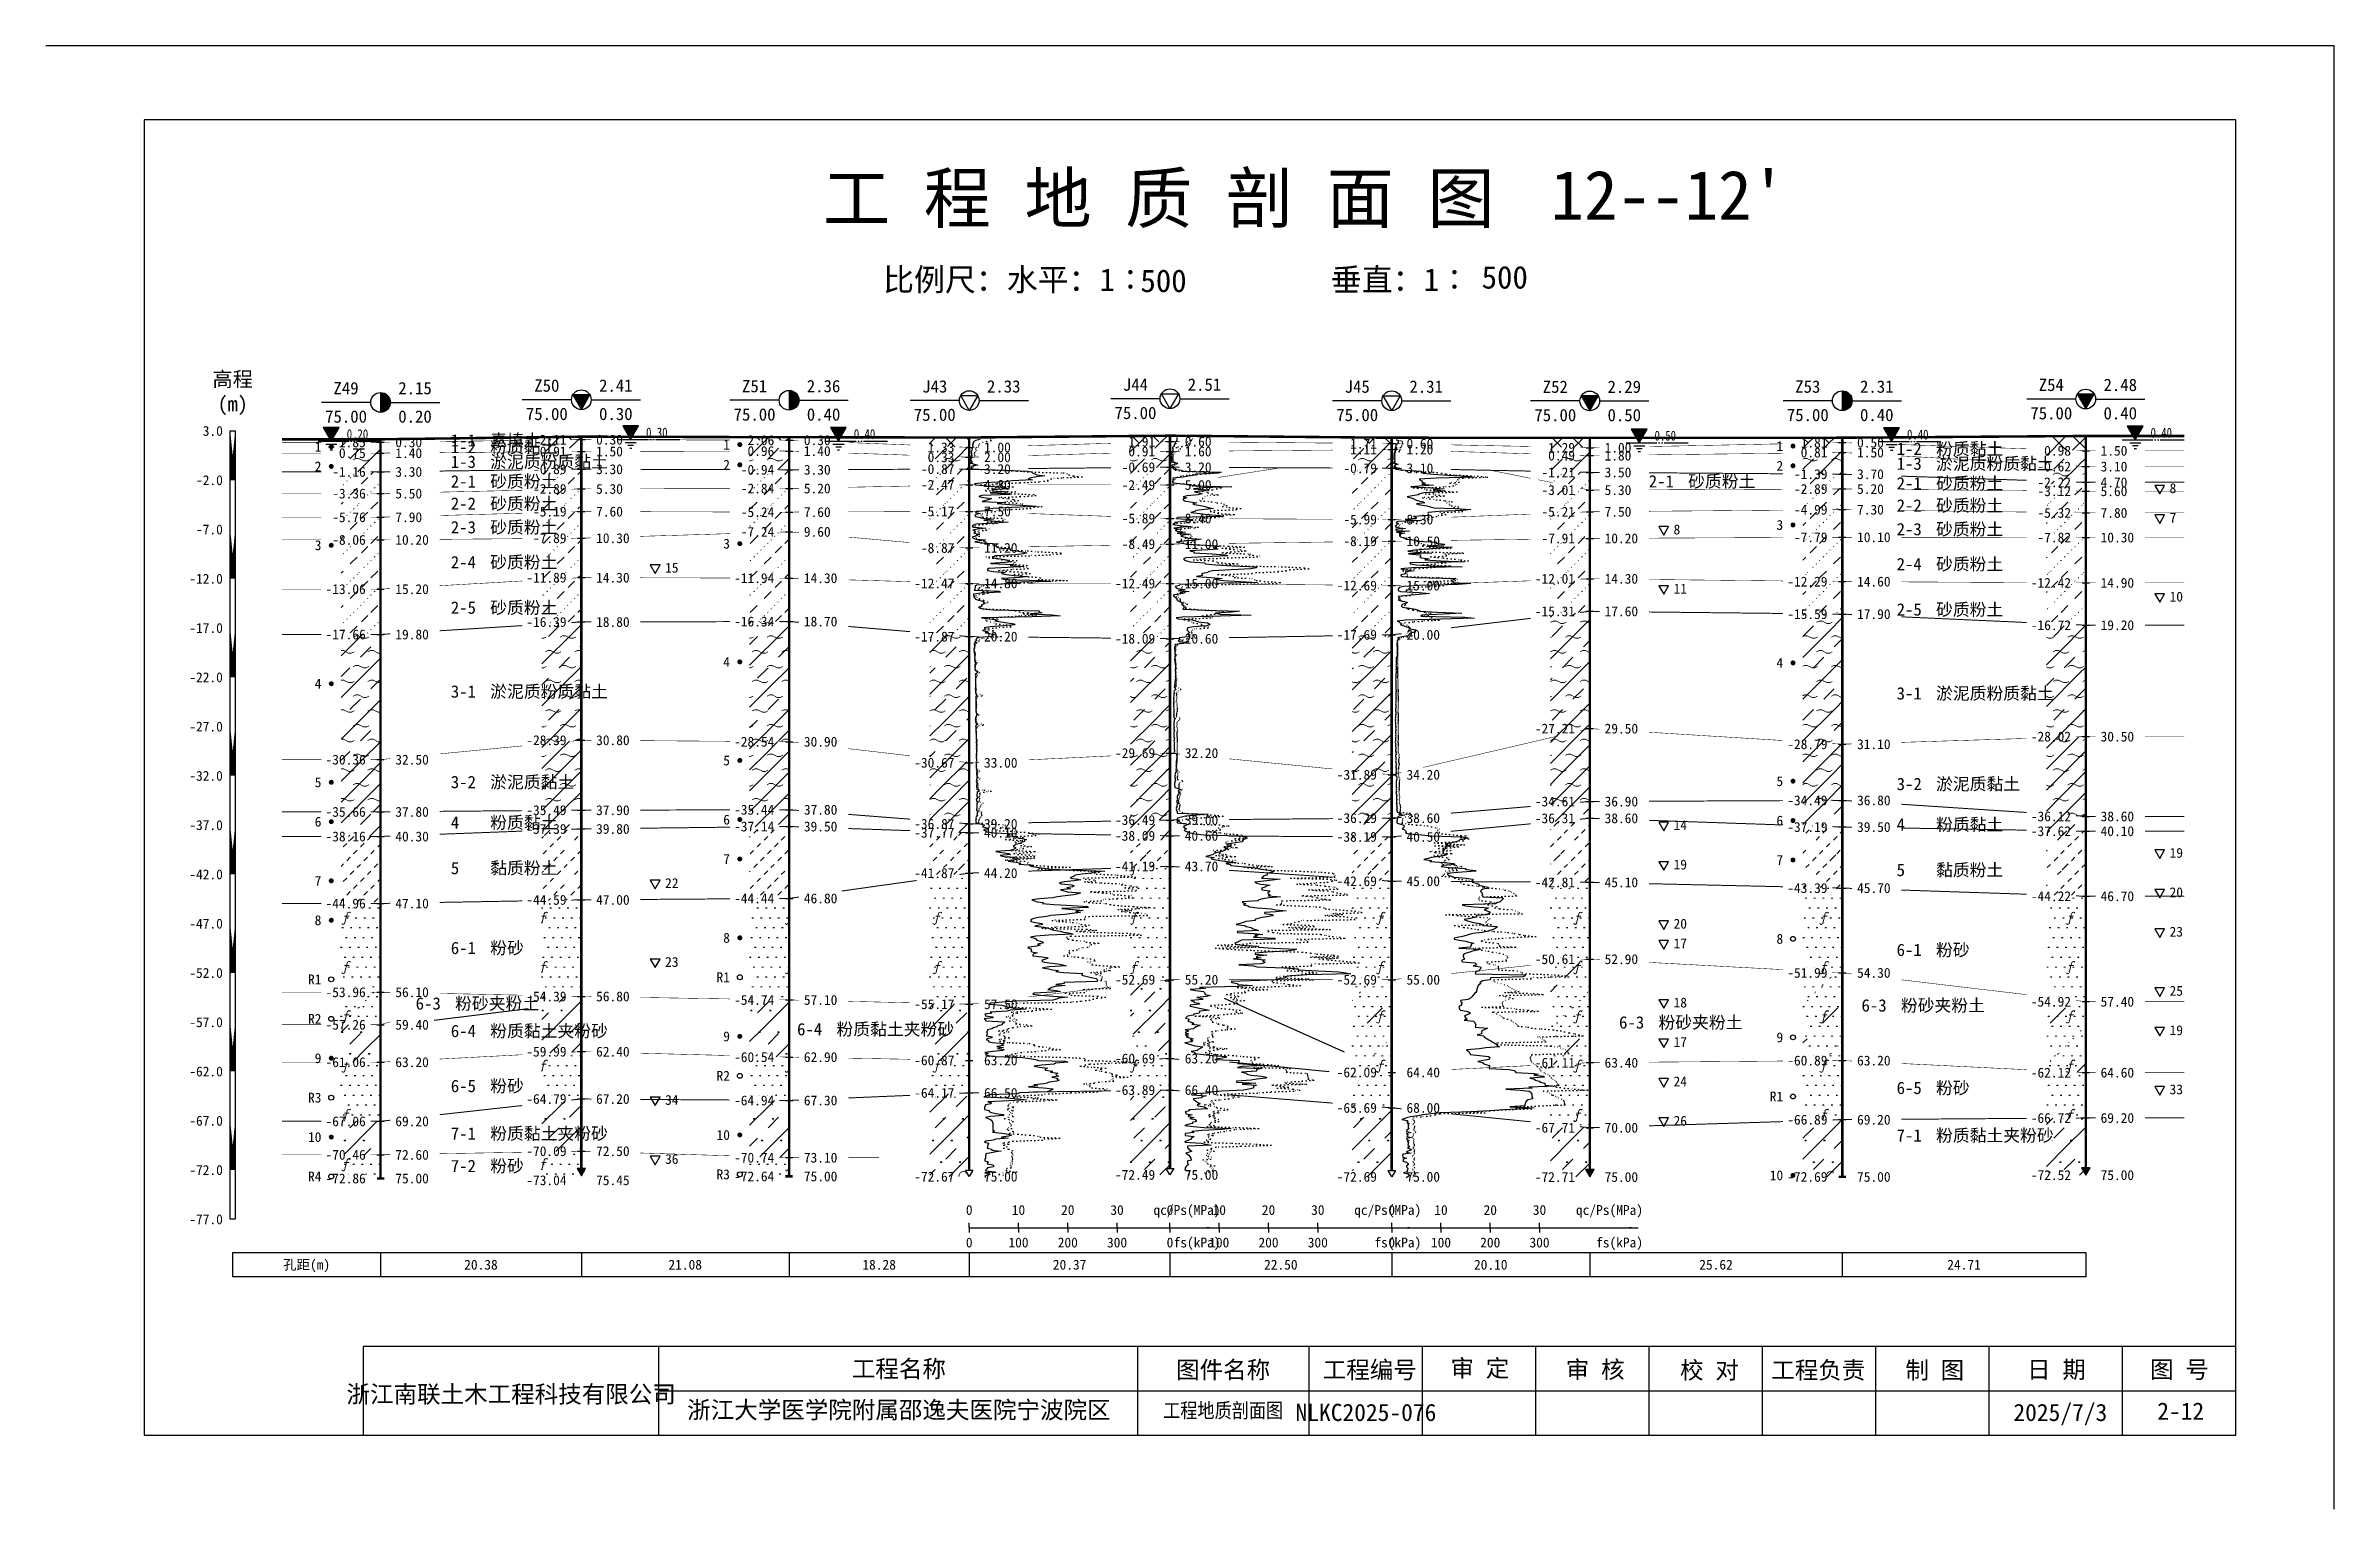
# Model space of a CAD drawing. Extents: x -37 to 3540, y -1485 to 297.
# Drawn here: x 2903.2 to 3367.6, y -297 to 0 of the extents above; entities that cross this region are included whole.
import ezdxf
from ezdxf.enums import TextEntityAlignment as Align

# ---------------------------------------------------------------- set-up
doc = ezdxf.new("R2010")
doc.units = 0
doc.linetypes.add('DOT', pattern=[6.35, 0, -6.35])
doc.layers.get('0').update_dxf_attribs({"linetype": 'CONTINUOUS'})
for name, color, linetype in [('CURVE', 200, 'CONTINUOUS'), ('FRAME', 7, 'CONTINUOUS'), ('HOLE', 41, 'CONTINUOUS'), ('RULER', 7, 'CONTINUOUS'), ('SAMPLE', 1, 'CONTINUOUS'), ('STRATUM', 241, 'CONTINUOUS')]:
    doc.layers.add(name, color=color, linetype=linetype)
doc.layers.add('HATCH', color=7, linetype='CONTINUOUS', lineweight=13)
doc.styles.add('ST', font='')
doc.styles.get('ST').set_extended_font_data('SimSun')
pattern_1 = [(45, (2934.1222, -297), (-2.12132, 2.12132), [10, 0]), (135, (2934.1222, -297), (-2.12132, -2.12132), [10, 0])]
pattern_2 = [(45, (2934.122, -297), (-4.24264, 4.24264), [10, 0]), (45, (2935.183, -300.182), (-2.12132, 6.36396), [3, -3])]
pattern_3 = [(45, (2934.122, -297), (-4.24264, 4.24264), [10, 0]), (45, (2935.183, -300.182), (-2.12132, 6.36396), [3, -3]), (26.565, (2935.1963, -297.2536), (5.999823, 5.999812), [0.567, -12.849]), (0, (2934.6293, -297.2536), (0, 6), [0.567, -5.433]), (26.565, (2932.541, -297), (5.999823, 5.999812), [0.567, -12.849]), (0, (2933.048, -296.7464), (0, 6), [0.567, -5.433]), (153.435, (2934.6293, -297.2536), (-5.999818, -5e-06), [1.134, -12.2826]), (26.565, (2938.1963, -294.2536), (5.999823, 5.999812), [0.567, -12.849]), (0, (2937.6293, -294.2536), (0, 6), [0.567, -5.433]), (26.565, (2935.541, -294), (5.999823, 5.999812), [0.567, -12.849]), (0, (2936.048, -293.7464), (0, 6), [0.567, -5.433]), (153.435, (2937.6293, -294.2536), (-5.999818, -5e-06), [1.134, -12.2826])]
pattern_4 = [(45, (2934.122, -297), (-7e-07, 6.99998), [1.97196, -7.92754]), (45, (2936.935, -294.171), (-7e-07, 6.99998), [1.99367, -7.90583]), (45, (2939.1897, -291.918), (-7e-07, 6.99998), [1.81361, -8.08588]), (26.56505, (2934.1222, -293.5), (7, 7), [0.0965, -15.55598]), (36.8699, (2934.8222, -292.8), (7, 7), [0.19775, -34.80225]), (315, (2937.622, -290.024), (6.99998, 1e-06), [0.03305, -9.86644]), (26.56505, (2937.6222, -297), (7, 7), [0.14475, -15.50773]), (26.56505, (2938.3222, -296.3), (7, 7), [0.10528, -15.5472]), (90, (2938.672, -295.95), (-7, -5e-07), [0.02877, -6.97123]), (26.56505, (2939.0222, -295.6), (7, 7), [0.09101, -31.21394]), (36.8699, (2939.7222, -294.9), (7, 7), [0.11069, -34.88931]), (45, (2940.422, -294.2), (-2e-07, 6.99998), [0.10911, -9.79038]), (315, (2941.0363, -293.452), (6.99998, 1e-06), [0.03305, -9.86644]), (36.8699, (2935.5222, -292.1), (7, 7), [0.10224, -34.89776]), (53.1301, (2936.2222, -291.4), (13.9999998, 21), [0.13438, -34.86562]), (53.1301, (2936.9222, -290.7), (13.9999998, 21), [0.12625, -34.87375])]
pattern_5 = [(45, (2934.1222, -297), (-2.12132, 2.12132), [10, 0]), (26.565, (2935.1963, -297.2536), (5.999823, 5.999812), [0.567, -12.849]), (0, (2934.6293, -297.2536), (0, 6), [0.567, -5.433]), (26.565, (2932.541, -297), (5.999823, 5.999812), [0.567, -12.849]), (0, (2933.048, -296.7464), (0, 6), [0.567, -5.433]), (153.435, (2934.6293, -297.2536), (-5.999818, -5e-06), [1.134, -12.2826]), (26.565, (2938.1963, -294.2536), (5.999823, 5.999812), [0.567, -12.849]), (0, (2937.6293, -294.2536), (0, 6), [0.567, -5.433]), (26.565, (2935.541, -294), (5.999823, 5.999812), [0.567, -12.849]), (0, (2936.048, -293.7464), (0, 6), [0.567, -5.433]), (153.435, (2937.6293, -294.2536), (-5.999818, -5e-06), [1.134, -12.2826])]
pattern_6 = [(45, (2934.122, -297), (-6e-07, 6.99998), [0.9473, -8.9522]), (45, (2935.522, -295.6), (-6e-07, 6.99998), [0.9869, -8.9126]), (45, (2936.922, -294.2), (-6e-07, 6.99998), [1.06018, -8.83931]), (45, (2938.322, -292.8), (-6e-07, 6.99998), [0.94918, -8.95032]), (45, (2939.722, -291.4), (-6e-07, 6.99998), [1.0365, -8.86299]), (45, (2937.622, -297), (-6e-07, 6.99998), [1.01335, -8.88615]), (45, (2939.022, -295.6), (-6e-07, 6.99998), [1.07896, -12.12037]), (45, (2940.422, -294.2), (-6e-07, 6.99998), [0.99882, -8.90067]), (45, (2934.822, -292.8), (-4e-07, 6.99998), [1.05533, -8.84416]), (45, (2936.222, -291.4), (-4e-07, 6.99998), [1.0365, -8.86299])]
pattern_7 = [(82.875, (2933.2876, -298.206), (0.0003693, 10.0001764), [0.0893, -80.5337]), (143.13, (2933.3886, -298.2818), (-29.999964, 20.000054), [0.12627, -49.87373]), (172.875, (2933.5658, -298.304), (-70.0002457, 9.9996603), [0.17857, -80.44443]), (206.565, (2933.7443, -298.2147), (-9.999705, -9.999687), [0.19954, -22.16046]), (243.435, (2933.8335, -298.0363), (9e-06, -9.999696), [0.19954, -22.16146]), (255.964, (2933.9228, -297.679), (-0.0002, -9.999501), [0.36813, -40.86287]), (255.964, (2934.2328, -296.439), (-0.0002, -9.999501), [1.27838, -39.95262]), (255.964, (2934.3013, -296.165), (-0.0002, -9.999501), [0.28235, -40.94865]), (216.87, (2934.4916, -295.9108), (-9.999982, -10.000018), [0.12627, -49.87373]), (243.435, (2934.3906, -295.9865), (9e-06, -9.999696), [0.19954, -22.16146]), (206.565, (2934.67, -295.8215), (-9.999705, -9.999687), [0.19954, -22.16046]), (172.875, (2934.8472, -295.8437), (-70.0002457, 9.9996603), [0.17857, -80.44443]), (143.13, (2934.9482, -295.9194), (-29.999964, 20.000054), [0.12627, -49.87373]), (82.875, (2934.9372, -296.008), (0.0003693, 10.0001764), [0.0893, -80.5337]), (0, (2933.792, -296.66), (0, 10), [0.89286, -9.10714]), (0, (2934.1472, -297), (1, 2), [0, -1.75]), (0, (2934.1222, -296.975), (1, 2), [0, -1.75]), (0, (2934.1222, -297), (1, 2), [0, -1.75]), (0, (2934.0972, -297), (1, 2), [0, -1.75]), (0, (2934.1222, -297.025), (1, 2), [0, -1.75])]
pattern_8 = [(45, (2934.122, -297), (-2e-06, 15.39996), [4.3383, -17.4406]), (45, (2940.31, -290.777), (-2e-06, 15.39996), [4.3861, -17.3928]), (45, (2945.271, -285.819), (-2e-06, 15.39996), [3.98994, -17.78894]), (26.565, (2934.122, -289.3), (15.4, 15.4), [0.2123, -34.22315]), (36.8699, (2935.6622, -287.76), (15.4, 15.4), [0.43504, -76.56496]), (315, (2941.822, -281.653), (15.39996, 3e-06), [0.0727, -21.70617]), (26.565, (2941.822, -297), (15.4, 15.4), [0.31845, -34.117]), (26.565, (2943.362, -295.46), (15.4, 15.4), [0.2316, -34.20383]), (90, (2944.132, -294.69), (-15.4, -1e-06), [0.0633, -15.3367]), (26.565, (2944.902, -293.92), (15.4, 15.4), [0.2002, -68.6707]), (36.8699, (2946.4422, -292.38), (15.4, 15.4), [0.2435, -76.7565]), (45, (2947.982, -290.84), (-5e-07, 15.39996), [0.24005, -21.53884]), (315, (2949.333, -289.195), (15.39996, 3e-06), [0.0727, -21.70617]), (36.8699, (2937.2022, -286.22), (15.4, 15.4), [0.22493, -76.77507]), (53.1301, (2938.7422, -284.68), (30.8, 46.2), [0.29564, -76.70436]), (53.1301, (2940.2822, -283.14), (30.8, 46.2), [0.27774, -76.72226])]
pattern_9 = [(82.875, (2932.286, -299.6533), (0.000812, 22.000388), [0.1964, -177.1742]), (143.13, (2932.5083, -299.82), (-65.99992, 44.00012), [0.2778, -109.7222]), (172.875, (2932.898, -299.8687), (-154.00054, 21.999253), [0.39285, -176.97775]), (206.565, (2933.291, -299.672), (-21.99935, -21.9993), [0.439, -48.753]), (243.435, (2933.487, -299.28), (2e-05, -21.99933), [0.439, -48.7552]), (255.964, (2933.6835, -298.494), (-0.00044, -21.9989), [0.8099, -89.8983]), (255.964, (2934.3656, -295.7656), (-0.00044, -21.9989), [2.8124, -87.8958]), (255.964, (2934.516, -295.163), (-0.00044, -21.9989), [0.6212, -90.087]), (216.87, (2934.935, -294.6037), (-21.99996, -22.00004), [0.2778, -109.7222]), (243.435, (2934.713, -294.77), (2e-05, -21.99933), [0.439, -48.7552]), (206.565, (2935.327, -294.407), (-21.99935, -21.9993), [0.439, -48.753]), (172.875, (2935.7172, -294.456), (-154.00054, 21.999253), [0.39285, -176.97775]), (143.13, (2935.9395, -294.6228), (-65.99992, 44.00012), [0.2778, -109.7222]), (82.875, (2935.9151, -294.8177), (0.000812, 22.000388), [0.1964, -177.1742]), (0, (2933.397, -296.252), (0, 22), [1.9643, -20.0357]), (0, (2934.177, -297), (2.2, 4.4), [0, -3.85]), (0, (2934.122, -296.945), (2.2, 4.4), [0, -3.85]), (0, (2934.122, -297), (2.2, 4.4), [0, -3.85]), (0, (2934.067, -297), (2.2, 4.4), [0, -3.85]), (0, (2934.122, -297.055), (2.2, 4.4), [0, -3.85])]

msp = doc.modelspace()

# ---------------------------------------------------------------- texts
at = {"layer": 'CURVE', "style": 'ST'}
for s, p in [('8', (3334.16, -89.79)), ('8', (3233.5, -98.17)), ('7', (3334.16, -95.79)), ('15', (3028.84, -105.93)), ('11', (3233.5, -110.17)), ('10', (3334.16, -111.79)), ('14', (3233.5, -158.17)), ('19', (3233.5, -166.17)), ('19', (3334.16, -163.79)), ('22', (3028.84, -169.93)), ('20', (3334.16, -171.79)), ('20', (3233.5, -178.17)), ('23', (3334.16, -179.79)), ('23', (3028.84, -185.93)), ('17', (3233.5, -182.17)), ('18', (3233.5, -194.17)), ('25', (3334.16, -191.79)), ('19', (3334.16, -199.79)), ('17', (3233.5, -202.17)), ('34', (3028.84, -213.93)), ('24', (3233.5, -210.17)), ('33', (3334.16, -211.79)), ('26', (3233.5, -218.17)), ('36', (3028.84, -225.93))]:
    msp.add_text(s, height=2, dxfattribs=at).set_placement(p, align=Align.MIDDLE_LEFT)
at = {"layer": 'HOLE', "style": 'ST'}
for s, p in [('Z49', (2964.09, -69.49)), ('2.15', (2978.09, -69.49)), ('Z50', (3004.84, -68.96)), ('2.41', (3018.84, -68.96)), ('Z51', (3047, -69.07)), ('2.36', (3061, -69.07)), ('J43', (3083.56, -69.13)), ('2.33', (3097.56, -69.13)), ('J44', (3124.3, -68.76)), ('2.51', (3138.3, -68.76)), ('J45', (3169.3, -69.17)), ('2.31', (3183.3, -69.17)), ('Z52', (3209.5, -69.2)), ('2.29', (3223.5, -69.2)), ('Z53', (3260.74, -69.17)), ('2.31', (3274.74, -69.17)), ('Z54', (3310.16, -68.82)), ('2.48', (3324.16, -68.82)), ('75.00', (2964.09, -75.24)), ('0.20', (2978.09, -75.24)), ('75.00', (3004.84, -74.71)), ('0.30', (3018.84, -74.71)), ('75.00', (3047, -74.82)), ('0.40', (3061, -74.82)), ('75.00', (3083.56, -74.88)), ('75.00', (3124.3, -74.51)), ('75.00', (3169.3, -74.92)), ('75.00', (3209.5, -74.95)), ('0.50', (3223.5, -74.95)), ('75.00', (3260.74, -74.92)), ('0.40', (3274.74, -74.92)), ('75.00', (3310.16, -74.57)), ('0.40', (3324.16, -74.57))]:
    msp.add_text(s, height=2.5, dxfattribs=at).set_placement(p, align=Align.MIDDLE_CENTER)
for s, p in [('0.75', (2968.09, -82.67)), ('1.85', (2968.09, -80.47)), ('2.11', (3008.84, -79.93)), ('0.91', (3008.84, -82.33)), ('2.06', (3051, -80.04)), ('0.96', (3051, -82.24)), ('0.33', (3087.56, -83.5)), ('1.33', (3087.56, -81.5)), ('0.91', (3128.3, -82.33)), ('1.91', (3128.3, -80.33)), ('1.71', (3173.3, -80.74)), ('1.11', (3173.3, -81.94)), ('0.49', (3213.5, -83.17)), ('1.29', (3213.5, -81.57)), ('0.81', (3264.74, -82.54)), ('1.81', (3264.74, -80.54)), ('0.98', (3314.16, -82.19)), ('-1.16', (2968.09, -86.47)), ('-0.89', (3008.84, -85.93)), ('-0.94', (3051, -86.04)), ('-0.87', (3087.56, -85.9)), ('-2.47', (3087.56, -89.1)), ('-0.69', (3128.3, -85.53)), ('-2.49', (3128.3, -89.13)), ('-0.79', (3173.3, -85.74)), ('-1.21', (3213.5, -86.57)), ('-1.39', (3264.74, -86.94)), ('-0.62', (3314.16, -85.39)), ('-2.22', (3314.16, -88.59)), ('-3.36', (2968.09, -90.87)), ('-2.89', (3008.84, -89.93)), ('-2.84', (3051, -89.84)), ('-3.01', (3213.5, -90.17)), ('-2.89', (3264.74, -89.94)), ('-3.12', (3314.16, -90.39)), ('-5.76', (2968.09, -95.67)), ('-5.19', (3008.84, -94.53)), ('-5.24', (3051, -94.64)), ('-5.17', (3087.56, -94.5)), ('-5.89', (3128.3, -95.93)), ('-5.99', (3173.3, -96.14)), ('-5.21', (3213.5, -94.57)), ('-4.99', (3264.74, -94.14)), ('-5.32', (3314.16, -94.79)), ('-8.06', (2968.09, -100.27)), ('-7.89', (3008.84, -99.93)), ('-7.24', (3051, -98.64)), ('-8.87', (3087.56, -101.9)), ('-8.49', (3128.3, -101.13)), ('-8.19', (3173.3, -100.54)), ('-7.91', (3213.5, -99.97)), ('-7.79', (3264.74, -99.74)), ('-7.82', (3314.16, -99.79)), ('-13.06', (2968.09, -110.27)), ('-11.89', (3008.84, -107.93)), ('-11.94', (3051, -108.04)), ('-12.47', (3087.56, -109.1)), ('-12.49', (3128.3, -109.13)), ('-12.69', (3173.3, -109.54)), ('-12.01', (3213.5, -108.17)), ('-12.29', (3264.74, -108.74)), ('-12.42', (3314.16, -108.99)), ('-16.39', (3008.84, -116.93)), ('-16.34', (3051, -116.84)), ('-15.31', (3213.5, -114.77)), ('-15.59', (3264.74, -115.34)), ('-17.66', (2968.09, -119.47)), ('-17.87', (3087.56, -119.9)), ('-18.09', (3128.3, -120.33)), ('-17.69', (3173.3, -119.54)), ('-16.72', (3314.16, -117.59)), ('-27.21', (3213.5, -138.57)), ('-28.02', (3314.16, -140.19)), ('-30.36', (2968.09, -144.87)), ('-28.39', (3008.84, -140.93)), ('-28.54', (3051, -141.24)), ('-29.69', (3128.3, -143.53)), ('-28.79', (3264.74, -141.74)), ('-30.67', (3087.56, -145.5)), ('-31.89', (3173.3, -147.94)), ('-34.61', (3213.5, -153.37)), ('-34.49', (3264.74, -153.14)), ('-35.66', (2968.09, -155.47)), ('-35.49', (3008.84, -155.13)), ('-35.44', (3051, -155.04)), ('-37.14', (3051, -158.44)), ('-36.87', (3087.56, -157.9)), ('-36.49', (3128.3, -157.13)), ('-36.29', (3173.3, -156.74)), ('-36.31', (3213.5, -156.77)), ('-37.19', (3264.74, -158.54)), ('-36.12', (3314.16, -156.39)), ('-38.16', (2968.09, -160.47)), ('-37.39', (3008.84, -158.93)), ('-37.77', (3087.56, -159.7)), ('-38.09', (3128.3, -160.33)), ('-38.19', (3173.3, -160.54)), ('-37.62', (3314.16, -159.39)), ('-41.87', (3087.56, -167.9)), ('-41.19', (3128.3, -166.53)), ('-42.69', (3173.3, -169.54)), ('-42.81', (3213.5, -169.77)), ('-43.39', (3264.74, -170.94)), ('-44.22', (3314.16, -172.59)), ('-44.96', (2968.09, -174.07)), ('-44.59', (3008.84, -173.33)), ('-44.44', (3051, -173.04)), ('-50.61', (3213.5, -185.37)), ('-52.69', (3128.3, -189.53)), ('-52.69', (3173.3, -189.54)), ('-51.99', (3264.74, -188.14)), ('-53.96', (2968.09, -192.07)), ('-54.39', (3008.84, -192.93)), ('-54.74', (3051, -193.64)), ('-55.17', (3087.56, -194.5)), ('-54.92', (3314.16, -193.99)), ('-57.26', (2968.09, -198.67)), ('-59.99', (3008.84, -204.13)), ('-60.54', (3051, -205.24)), ('-61.06', (2968.09, -206.27)), ('-60.87', (3087.56, -205.9)), ('-60.69', (3128.3, -205.53)), ('-62.09', (3173.3, -208.34)), ('-61.11', (3213.5, -206.37)), ('-60.89', (3264.74, -205.94)), ('-62.12', (3314.16, -208.39)), ('-64.79', (3008.84, -213.73)), ('-64.94', (3051, -214.04)), ('-64.17', (3087.56, -212.5)), ('-63.89', (3128.3, -211.93)), ('-67.06', (2968.09, -218.27)), ('-65.69', (3173.3, -215.54)), ('-66.89', (3264.74, -217.94)), ('-66.72', (3314.16, -217.59)), ('-67.71', (3213.5, -219.57)), ('-70.46', (2968.09, -225.07)), ('-70.09', (3008.84, -224.33)), ('-70.74', (3051, -225.64)), ('-72.86', (2968.09, -229.87)), ('-73.04', (3008.84, -230.23)), ('-72.64', (3051, -229.44)), ('-72.67', (3087.56, -229.5)), ('-72.49', (3128.3, -229.13)), ('-72.69', (3173.3, -229.54)), ('-72.71', (3213.5, -229.57)), ('-72.69', (3264.74, -229.54)), ('-72.52', (3314.16, -229.19))]:
    msp.add_text(s, height=2, dxfattribs=at).set_placement(p, align=Align.MIDDLE_RIGHT)
for s, p in [('0.30', (2974.09, -80.47)), ('1.40', (2974.09, -82.67)), ('0.30', (3014.84, -79.93)), ('1.50', (3014.84, -82.33)), ('0.30', (3057, -80.04)), ('1.40', (3057, -82.24)), ('2.00', (3093.56, -83.5)), ('1.00', (3093.56, -81.5)), ('0.60', (3134.3, -80.33)), ('1.60', (3134.3, -82.33)), ('0.60', (3179.3, -80.74)), ('1.20', (3179.3, -81.94)), ('1.00', (3219.5, -81.57)), ('1.80', (3219.5, -83.17)), ('0.50', (3270.74, -80.54)), ('1.50', (3270.74, -82.54)), ('1.50', (3320.16, -82.19)), ('3.30', (2974.09, -86.47)), ('3.30', (3014.84, -85.93)), ('3.30', (3057, -86.04)), ('4.80', (3093.56, -89.1)), ('3.20', (3093.56, -85.9)), ('3.20', (3134.3, -85.53)), ('5.00', (3134.3, -89.13)), ('3.10', (3179.3, -85.74)), ('3.50', (3219.5, -86.57)), ('3.70', (3270.74, -86.94)), ('3.10', (3320.16, -85.39)), ('4.70', (3320.16, -88.59)), ('5.50', (2974.09, -90.87)), ('5.30', (3014.84, -89.93)), ('5.20', (3057, -89.84)), ('5.30', (3219.5, -90.17)), ('5.20', (3270.74, -89.94)), ('5.60', (3320.16, -90.39)), ('7.90', (2974.09, -95.67)), ('7.60', (3014.84, -94.53)), ('7.60', (3057, -94.64)), ('7.50', (3093.56, -94.5)), ('8.40', (3134.3, -95.93)), ('8.30', (3179.3, -96.14)), ('7.50', (3219.5, -94.57)), ('7.30', (3270.74, -94.14)), ('7.80', (3320.16, -94.79)), ('10.20', (2974.09, -100.27)), ('10.30', (3014.84, -99.93)), ('9.60', (3057, -98.64)), ('11.20', (3093.56, -101.9)), ('11.00', (3134.3, -101.13)), ('10.50', (3179.3, -100.54)), ('10.20', (3219.5, -99.97)), ('10.10', (3270.74, -99.74)), ('10.30', (3320.16, -99.79)), ('15.20', (2974.09, -110.27)), ('14.30', (3014.84, -107.93)), ('14.30', (3057, -108.04)), ('14.80', (3093.56, -109.1)), ('15.00', (3134.3, -109.13)), ('15.00', (3179.3, -109.54)), ('14.30', (3219.5, -108.17)), ('14.60', (3270.74, -108.74)), ('14.90', (3320.16, -108.99)), ('18.80', (3014.84, -116.93)), ('18.70', (3057, -116.84)), ('17.60', (3219.5, -114.77)), ('17.90', (3270.74, -115.34)), ('19.80', (2974.09, -119.47)), ('20.20', (3093.56, -119.9)), ('20.60', (3134.3, -120.33)), ('20.00', (3179.3, -119.54)), ('19.20', (3320.16, -117.59)), ('29.50', (3219.5, -138.57)), ('30.50', (3320.16, -140.19)), ('32.50', (2974.09, -144.87)), ('30.80', (3014.84, -140.93)), ('30.90', (3057, -141.24)), ('32.20', (3134.3, -143.53)), ('31.10', (3270.74, -141.74)), ('33.00', (3093.56, -145.5)), ('34.20', (3179.3, -147.94)), ('36.90', (3219.5, -153.37)), ('36.80', (3270.74, -153.14)), ('37.80', (2974.09, -155.47)), ('37.90', (3014.84, -155.13)), ('37.80', (3057, -155.04)), ('39.50', (3057, -158.44)), ('39.20', (3093.56, -157.9)), ('39.00', (3134.3, -157.13)), ('38.60', (3179.3, -156.74)), ('38.60', (3219.5, -156.77)), ('39.50', (3270.74, -158.54)), ('38.60', (3320.16, -156.39)), ('40.30', (2974.09, -160.47)), ('39.80', (3014.84, -158.93)), ('40.10', (3093.56, -159.7)), ('40.60', (3134.3, -160.33)), ('40.50', (3179.3, -160.54)), ('40.10', (3320.16, -159.39)), ('44.20', (3093.56, -167.9)), ('43.70', (3134.3, -166.53)), ('45.00', (3179.3, -169.54)), ('45.10', (3219.5, -169.77)), ('45.70', (3270.74, -170.94)), ('46.70', (3320.16, -172.59)), ('47.10', (2974.09, -174.07)), ('47.00', (3014.84, -173.33)), ('46.80', (3057, -173.04)), ('52.90', (3219.5, -185.37)), ('55.20', (3134.3, -189.53)), ('55.00', (3179.3, -189.54)), ('54.30', (3270.74, -188.14)), ('56.10', (2974.09, -192.07)), ('56.80', (3014.84, -192.93)), ('57.10', (3057, -193.64)), ('57.50', (3093.56, -194.5)), ('57.40', (3320.16, -193.99)), ('59.40', (2974.09, -198.67)), ('62.40', (3014.84, -204.13)), ('62.90', (3057, -205.24)), ('63.20', (2974.09, -206.27)), ('63.20', (3093.56, -205.9)), ('63.20', (3134.3, -205.53)), ('64.40', (3179.3, -208.34)), ('63.40', (3219.5, -206.37)), ('63.20', (3270.74, -205.94)), ('64.60', (3320.16, -208.39)), ('67.20', (3014.84, -213.73)), ('67.30', (3057, -214.04)), ('66.50', (3093.56, -212.5)), ('66.40', (3134.3, -211.93)), ('69.20', (2974.09, -218.27)), ('68.00', (3179.3, -215.54)), ('69.20', (3270.74, -217.94)), ('69.20', (3320.16, -217.59)), ('70.00', (3219.5, -219.57)), ('72.60', (2974.09, -225.07)), ('72.50', (3014.84, -224.33)), ('73.10', (3057, -225.64)), ('75.00', (2974.09, -229.87)), ('75.45', (3014.84, -230.23)), ('75.00', (3057, -229.44)), ('75.00', (3093.56, -229.5)), ('75.00', (3134.3, -229.13)), ('75.00', (3179.3, -229.54)), ('75.00', (3219.5, -229.57)), ('75.00', (3270.74, -229.54)), ('75.00', (3320.16, -229.19))]:
    msp.add_text(s, height=2, dxfattribs=at).set_placement(p, align=Align.MIDDLE_LEFT)
at = {"layer": 'RULER', "style": 'ST'}
for s, height, p in [('高程', 3, (2941.09, -66.16)), ('(m)', 3, (2941.09, -71.16)), ('0', 2, (3090.56, -241.87)), ('100', 2, (3100.56, -241.87)), ('200', 2, (3110.56, -241.87)), ('300', 2, (3120.56, -241.87)), ('0', 2, (3131.3, -241.87)), ('100', 2, (3141.3, -241.87)), ('200', 2, (3151.3, -241.87)), ('300', 2, (3161.3, -241.87)), ('0', 2, (3176.3, -241.87)), ('100', 2, (3186.3, -241.87)), ('200', 2, (3196.3, -241.87)), ('300', 2, (3206.3, -241.87))]:
    msp.add_text(s, height=height, dxfattribs=at).set_placement(p, align=Align.TOP_CENTER)
for s, p in [('3.0', (2939.09, -78.16)), ('-2.0', (2939.09, -88.16)), ('-7.0', (2939.09, -98.16)), ('-12.0', (2939.09, -108.16)), ('-17.0', (2939.09, -118.16)), ('-22.0', (2939.09, -128.16)), ('-27.0', (2939.09, -138.16)), ('-32.0', (2939.09, -148.16)), ('-37.0', (2939.09, -158.16)), ('-42.0', (2939.09, -168.16)), ('-47.0', (2939.09, -178.16)), ('-52.0', (2939.09, -188.16)), ('-57.0', (2939.09, -198.16)), ('-62.0', (2939.09, -208.16)), ('-67.0', (2939.09, -218.16)), ('-72.0', (2939.09, -228.16)), ('-77.0', (2939.09, -238.16))]:
    msp.add_text(s, height=2, dxfattribs=at).set_placement(p, align=Align.MIDDLE_RIGHT)
for s, p in [('0', (3090.56, -237.87)), ('10', (3100.56, -237.87)), ('20', (3110.56, -237.87)), ('30', (3120.56, -237.87)), ('0', (3131.3, -237.87)), ('10', (3141.3, -237.87)), ('20', (3151.3, -237.87)), ('30', (3161.3, -237.87)), ('0', (3176.3, -237.87)), ('10', (3186.3, -237.87)), ('20', (3196.3, -237.87)), ('30', (3206.3, -237.87))]:
    msp.add_text(s, height=2, dxfattribs=at).set_placement(p, align=Align.BOTTOM_CENTER)
for p in [(3141.56, -237.87), (3182.3, -237.87), (3227.3, -237.87)]:
    msp.add_text('qc/Ps(MPa)', height=2, dxfattribs=at).set_placement(p, align=Align.BOTTOM_RIGHT)
for s, p in [('孔距(m)', (2956.09, -247.37)), ('20.38', (2991.47, -247.37)), ('21.08', (3032.92, -247.37)), ('18.28', (3072.28, -247.37)), ('20.37', (3110.93, -247.37)), ('22.50', (3153.8, -247.37)), ('20.10', (3196.4, -247.37)), ('25.62', (3242.12, -247.37)), ('24.71', (3292.45, -247.37))]:
    msp.add_text(s, height=2, dxfattribs=at).set_placement(p, align=Align.MIDDLE_CENTER)
for p in [(3141.56, -241.87), (3182.3, -241.87), (3227.3, -241.87)]:
    msp.add_text('fs(kPa)', height=2, dxfattribs=at).set_placement(p, align=Align.TOP_RIGHT)
at = {"layer": 'SAMPLE', "style": 'ST'}
for s, p in [('1', (2959.09, -81.37)), ('1', (3042, -80.94)), ('1', (3255.74, -81.24)), ('2', (2959.09, -85.37)), ('2', (3042, -85.04)), ('2', (3255.74, -85.24)), ('3', (3255.74, -97.24)), ('3', (2959.09, -101.37)), ('3', (3042, -101.04)), ('4', (3042, -125.04)), ('4', (3255.74, -125.24)), ('4', (2959.09, -129.47)), ('5', (2959.09, -149.47)), ('5', (3042, -145.04)), ('5', (3255.74, -149.24)), ('6', (2959.09, -157.47)), ('6', (3042, -157.04)), ('6', (3255.74, -157.24)), ('7', (3042, -165.04)), ('7', (3255.74, -165.24)), ('7', (2959.09, -169.47)), ('8', (2959.09, -177.47)), ('8', (3042, -181.04)), ('8', (3255.74, -181.24)), ('R1', (2959.09, -189.47)), ('R1', (3042, -189.04)), ('R2', (2959.09, -197.47)), ('9', (3042, -201.04)), ('9', (3255.74, -201.24)), ('9', (2959.09, -205.47)), ('R2', (3042, -209.04)), ('R3', (2959.09, -213.47)), ('R1', (3255.74, -213.24)), ('10', (2959.09, -221.47)), ('10', (3042, -221.04)), ('R4', (2959.09, -229.47)), ('R3', (3042, -229.04)), ('10', (3255.74, -229.24))]:
    msp.add_text(s, height=2, dxfattribs=at).set_placement(p, align=Align.MIDDLE_RIGHT)
at = {"layer": 'STRATUM', "style": 'ST'}
for s, p in [('1-1', (2985.35, -80.07)), ('素填土', (2993.35, -80.07)), ('1-2', (2985.35, -81.42)), ('1-3', (2985.35, -84.42)), ('粉质黏土', (2993.35, -81.42)), ('淤泥质粉质黏土', (2993.35, -84.42)), ('1-2', (3278.77, -81.8)), ('1-3', (3278.77, -84.8)), ('粉质黏土', (3286.77, -81.8)), ('淤泥质粉质黏土', (3286.77, -84.8)), ('2-1', (2985.35, -88.41)), ('砂质粉土', (2993.35, -88.41)), ('2-1', (3228.46, -88.39)), ('砂质粉土', (3236.46, -88.39)), ('2-1', (3278.77, -88.8)), ('砂质粉土', (3286.77, -88.8)), ('2-2', (2985.35, -92.91)), ('砂质粉土', (2993.35, -92.91)), ('2-2', (3278.77, -93.29)), ('砂质粉土', (3286.77, -93.29)), ('2-3', (2985.35, -97.71)), ('砂质粉土', (2993.35, -97.71)), ('2-3', (3278.77, -98.1)), ('砂质粉土', (3286.77, -98.1)), ('2-4', (2985.35, -104.8)), ('砂质粉土', (2993.35, -104.8)), ('2-4', (3278.77, -105.19)), ('砂质粉土', (3286.77, -105.19)), ('2-5', (2985.35, -114.02)), ('砂质粉土', (2993.35, -114.02)), ('2-5', (3278.77, -114.4)), ('砂质粉土', (3286.77, -114.4)), ('3-1', (2985.35, -131.04)), ('淤泥质粉质黏土', (2993.35, -131.04)), ('淤泥质粉质黏土', (3286.77, -131.42)), ('3-1', (3278.77, -131.42)), ('3-2', (2985.35, -149.42)), ('淤泥质黏土', (2993.35, -149.42)), ('3-2', (3278.77, -149.81)), ('淤泥质黏土', (3286.77, -149.81)), ('4', (2985.35, -157.64)), ('粉质黏土', (2993.35, -157.64)), ('4', (3278.77, -158.03)), ('粉质黏土', (3286.77, -158.03)), ('5', (2985.35, -166.87)), ('黏质粉土', (2993.35, -166.87)), ('5', (3278.77, -167.26)), ('黏质粉土', (3286.77, -167.26)), ('6-1', (2985.35, -183.09)), ('粉砂', (2993.35, -183.09)), ('6-1', (3278.77, -183.48)), ('粉砂', (3286.77, -183.48)), ('6-3', (2978.22, -194.36)), ('粉砂夹粉土', (2986.22, -194.36)), ('6-3', (3271.64, -194.75)), ('粉砂夹粉土', (3279.64, -194.75)), ('6-4', (2985.35, -199.94)), ('粉质黏土夹粉砂', (2993.35, -199.94)), ('6-4', (3055.62, -199.58)), ('粉质黏土夹粉砂', (3063.62, -199.58)), ('6-3', (3222.44, -198.2)), ('粉砂夹粉土', (3230.44, -198.2)), ('6-5', (2985.35, -211.1)), ('粉砂', (2993.35, -211.1)), ('6-5', (3278.77, -211.49)), ('粉砂', (3286.77, -211.49)), ('7-1', (2985.35, -220.75)), ('粉质黏土夹粉砂', (2993.35, -220.75)), ('7-1', (3278.77, -221.13)), ('粉质黏土夹粉砂', (3286.77, -221.13)), ('7-2', (2985.35, -227.34)), ('粉砂', (2993.35, -227.34))]:
    msp.add_text(s, height=2.5, dxfattribs=at).set_placement(p, align=Align.MIDDLE_LEFT)

# ---------------------------------------------------------------- blocks, each defined once
blk = doc.blocks.new('图头_剖面图A3')
at = {"style": 'ST'}
for s, height, p in [('工 程 地 质 剖 面 图', 10, (-15.09, 10.79)), ('比例尺：水平：1∶            垂直：1∶', 4.6, (-11.5, -5.76))]:
    blk.add_text(s, height=height, dxfattribs=at).set_placement(p, align=Align.MIDDLE_CENTER)
for tag, height, p in [('01_剖面号', 10, (64.41, 11.39)), ('02_横向比例', 4.6, (-18.82, -5.99)), ('03＿纵向比例', 4.6, (50.43, -5.28))]:
    blk.add_attdef(tag, text='', height=height, dxfattribs=at).set_placement(p, align=Align.MIDDLE_LEFT)
blk = doc.blocks.new('图签_A3长')
for p, q in [((0, 18), (-380, 18)), ((-380, 18), (-380, 0)), ((-320, 0), (-320, 18)), ((-222.82, 0), (-222.82, 18)), ((-188, 0), (-188, 18)), ((-165, 0), (-165, 18)), ((-142, 0), (-142, 18)), ((-119, 0), (-119, 18)), ((-96, 0), (-96, 18)), ((-73, 0), (-73, 18)), ((-50, 0), (-50, 18)), ((-23, 0), (-23, 18)), ((0, 0), (0, 18)), ((-320, 9), (0, 9)), ((-380, 0), (0, 0))]:
    blk.add_line(p, q)
at = {"style": 'ST'}
for s, p in [('工程名称', (-271.3, 13.5)), ('图件名称', (-205.49, 13.3)), ('工程编号', (-175.73, 13.3)), ('审 定', (-153.38, 13.61)), ('审 核', (-129.99, 13.36)), ('校 对', (-106.8, 13.23)), ('工程负责', (-84.71, 13.23)), ('制 图', (-61.06, 13.23)), ('日 期', (-36.37, 13.36)), ('图 号', (-11.42, 13.36))]:
    blk.add_text(s, height=3.5, dxfattribs=at).set_placement(p, align=Align.MIDDLE_CENTER)
for tag, p in [('01＿单位名称', (-349.98, 8.36)), ('02＿工程名称', (-271.3, 5.16)), ('04＿工程编号', (-176.51, 4.65)), ('05＿日期', (-35.59, 4.65)), ('06＿图号', (-11.16, 4.91))]:
    blk.add_attdef(tag, text='', height=3.5, dxfattribs=at).set_placement(p, align=Align.MIDDLE_CENTER)
at = {"style": 'ST', "width": 0.85}
blk.add_attdef('03＿图件名称', text='', height=3, dxfattribs=at).set_placement((-205.49, 5.05), align=Align.MIDDLE_CENTER)
blk = doc.blocks.new('H_sam_hole')
blk.add_line((0, 2), (0, -2))
at = {"const_width": 2}
blk.add_lwpolyline([(0, -1, 0.414214), (1, 0, 0.414214), (0, 1, 1)], format="xyb", dxfattribs=at)
blk.add_circle((0, 0), 2)
blk = doc.blocks.new('H_spt_hole')
blk.add_hatch(color=256).paths.add_polyline_path([(1.73, 1), (-1.73, 1), (0, -2)])
blk.add_lwpolyline([(0, -2), (1.73, 1), (-1.73, 1)], close=True)
blk.add_circle((0, 0), 2)
blk = doc.blocks.new('Trigon')
blk.add_hatch(color=256).paths.add_polyline_path([(-0.87, 1.5), (0, 0), (0.87, 1.5)])
blk.add_lwpolyline([(0, 0), (0.87, 1.5), (-0.87, 1.5)], close=True)
blk = doc.blocks.new('H_cpt_hole')
for p, q in [((-1.73, 1), (1.73, 1)), ((0, -2), (-1.73, 1)), ((1.73, 1), (0, -2))]:
    blk.add_line(p, q)
blk.add_circle((0, 0), 2)
blk = doc.blocks.new('Arrow')
for points in [[(-3.984779, 0.348623), (0, 0), (-3.189535, 0)], [(-3.189535, 0), (0, 0), (-3.984779, -0.348623)]]:
    blk.add_solid(points)
blk = doc.blocks.new('SampleSoilUndisturbed')
at = {"const_width": 0.5}
blk.add_lwpolyline([(-0.25, 0, 1), (0.25, 0, 1)], format="xyb", close=True, dxfattribs=at)
blk = doc.blocks.new('SampleSoilDisturbed')
blk.add_circle((0, 0), 0.5)
blk = doc.blocks.new('TrigonHollow')
blk.add_lwpolyline([(0, -1.15), (1, 0.58), (-1, 0.58)], close=True)
blk = doc.blocks.new('Gwl')
for points in [[(-2.63, 0), (3.61, 0)], [(3.93, 0), (4.21, 0)], [(4.53, 0), (4.8, 0)], [(5.09, 0), (9.99, 0)], [(-1.09, -0.61), (1.16, -0.61)], [(-0.54, -1.14), (0.61, -1.14)], [(-0.19, -1.74), (0.26, -1.74)]]:
    blk.add_lwpolyline(points)
blk.add_lwpolyline([(0, 0, 0, 3.22, 0), (0, 2.79, 3.22, 3.22, 0)], format="xyseb")
blk.add_lwpolyline([(0, 0), (1.61, 2.79), (-1.61, 2.79)], close=True)
at = {"style": 'ST', "width": 0.8}
blk.add_attdef('*GWL', (3.14, 0.45), '', height=2, dxfattribs=at)

# ---------------------------------------------------------------- hatches: boundary and pattern name
at = {"layer": 'HATCH'}
h = msp.add_hatch(dxfattribs=at)
h.set_pattern_fill('FZNT', color=32, style=0)
h.set_pattern_definition(pattern_2)
h.paths.add_polyline_path([(3011.84, -79.93), (3003.84, -80.04), (3003.84, -82.4), (3011.84, -82.33)])
h.paths.add_polyline_path([(2992.53, -83.85), (3008.48, -83.85), (3008.48, -78.91), (2992.53, -78.91)], flags=9)
h.paths.add_polyline_path([(2992.53, -82.51), (3004.9, -82.51), (3004.9, -77.57), (2992.53, -77.57)], flags=9)
h.paths.add_polyline_path([(3002.63, -83.82), (3009.33, -83.82), (3009.33, -80.89), (3002.63, -80.89)], flags=9)
h.paths.add_polyline_path([(3002.64, -81.42), (3009.33, -81.42), (3009.33, -78.5), (3002.64, -78.5)], flags=9)
h = msp.add_hatch(dxfattribs=at)
h.set_pattern_fill('STT', color=50, style=0)
h.set_pattern_definition(pattern_1)
h.paths.add_polyline_path([(3011.84, -79.33), (3003.84, -79.44), (3003.84, -80.04), (3011.84, -79.93)])
h.paths.add_polyline_path([(2992.53, -83.85), (3008.48, -83.85), (3008.48, -78.91), (2992.53, -78.91)], flags=9)
h.paths.add_polyline_path([(3002.64, -81.42), (3009.33, -81.42), (3009.33, -78.5), (3002.64, -78.5)], flags=9)
h = msp.add_hatch(dxfattribs=at)
h.set_pattern_fill('STT', color=50, style=0)
h.set_pattern_definition(pattern_1)
h.paths.add_polyline_path([(3054, -79.44), (3046, -79.42), (3046, -80.02), (3054, -80.04)])
h.paths.add_polyline_path([(3044.79, -81.53), (3051.49, -81.53), (3051.49, -78.6), (3044.79, -78.6)], flags=9)
h = msp.add_hatch(dxfattribs=at)
h.set_pattern_fill('FZNT', color=32, style=0)
h.set_pattern_definition(pattern_2)
h.paths.add_polyline_path([(3054, -80.04), (3046, -80.02), (3046, -82.26), (3054, -82.24)])
h.paths.add_polyline_path([(3044.79, -83.73), (3051.49, -83.73), (3051.49, -80.8), (3044.79, -80.8)], flags=9)
h.paths.add_polyline_path([(3044.79, -81.53), (3051.49, -81.53), (3051.49, -78.6), (3044.79, -78.6)], flags=9)
h = msp.add_hatch(dxfattribs=at)
h.set_pattern_fill('STT', color=50, style=0)
h.set_pattern_definition(pattern_1)
h.paths.add_polyline_path([(3131.3, -79.13), (3123.3, -79.21), (3123.3, -80.56), (3131.3, -80.33)])
h.paths.add_polyline_path([(3122.09, -81.82), (3128.79, -81.82), (3128.79, -78.89), (3122.09, -78.89)], flags=9)
h = msp.add_hatch(dxfattribs=at)
h.set_pattern_fill('FZNT', color=32, style=0)
h.set_pattern_definition(pattern_2)
h.paths.add_polyline_path([(3131.3, -80.33), (3123.3, -80.56), (3123.3, -82.56), (3131.3, -82.33)])
h.paths.add_polyline_path([(3122.09, -83.82), (3128.79, -83.82), (3128.79, -80.89), (3122.09, -80.89)], flags=9)
h.paths.add_polyline_path([(3122.09, -81.82), (3128.79, -81.82), (3128.79, -78.89), (3122.09, -78.89)], flags=9)
h = msp.add_hatch(dxfattribs=at)
h.set_pattern_fill('YNFNT', color=251, style=0)
h.set_pattern_definition(pattern_3)
h.paths.add_polyline_path([(2971.09, -82.67), (2963.09, -82.67), (2963.09, -86.47), (2971.09, -86.47)])
h.paths.add_polyline_path([(2960.45, -87.96), (2968.58, -87.96), (2968.58, -85.02), (2960.45, -85.02)], flags=9)
h.paths.add_polyline_path([(2961.88, -84.16), (2968.58, -84.16), (2968.58, -81.22), (2961.88, -81.22)], flags=9)
h = msp.add_hatch(dxfattribs=at)
h.set_pattern_fill('STT', color=50, style=0)
h.set_pattern_definition(pattern_1)
h.paths.add_polyline_path([(2971.09, -79.87), (2963.09, -79.87), (2963.09, -80.47), (2971.09, -80.47)])
h.paths.add_polyline_path([(2961.88, -81.96), (2968.58, -81.96), (2968.58, -79.02), (2961.88, -79.02)], flags=9)
h = msp.add_hatch(dxfattribs=at)
h.set_pattern_fill('FZNT', color=32, style=0)
h.set_pattern_definition(pattern_2)
h.paths.add_polyline_path([(2971.09, -80.47), (2963.09, -80.47), (2963.09, -82.67), (2971.09, -82.67)])
h.paths.add_polyline_path([(2961.88, -84.16), (2968.58, -84.16), (2968.58, -81.22), (2961.88, -81.22)], flags=9)
h.paths.add_polyline_path([(2961.88, -81.96), (2968.58, -81.96), (2968.58, -79.02), (2961.88, -79.02)], flags=9)
h = msp.add_hatch(dxfattribs=at)
h.set_pattern_fill('SZFT', color=52, style=0)
h.set_pattern_definition(pattern_4)
h.paths.add_polyline_path([(3011.84, -85.93), (3003.84, -86.04), (3003.84, -90.12), (3011.84, -89.93)])
h.paths.add_polyline_path([(2992.53, -90.85), (3008.48, -90.85), (3008.48, -85.9), (2992.53, -85.9)], flags=9)
h.paths.add_polyline_path([(2992.53, -86.85), (3019.2, -86.85), (3019.2, -81.91), (2992.53, -81.91)], flags=9)
h.paths.add_polyline_path([(3001.2, -91.42), (3009.33, -91.42), (3009.33, -88.49), (3001.2, -88.49)], flags=9)
h.paths.add_polyline_path([(3001.2, -87.42), (3009.33, -87.42), (3009.33, -84.49), (3001.2, -84.49)], flags=9)
h = msp.add_hatch(dxfattribs=at)
h.set_pattern_fill('YNFNT', color=251, style=0)
h.set_pattern_definition(pattern_3)
h.paths.add_polyline_path([(3054, -82.24), (3046, -82.26), (3046, -86.02), (3054, -86.04)])
h.paths.add_polyline_path([(3043.36, -87.53), (3051.49, -87.53), (3051.49, -84.6), (3043.36, -84.6)], flags=9)
h.paths.add_polyline_path([(3044.79, -83.73), (3051.49, -83.73), (3051.49, -80.8), (3044.79, -80.8)], flags=9)
h = msp.add_hatch(dxfattribs=at)
h.set_pattern_fill('YNFNT', color=251, style=0)
h.set_pattern_definition(pattern_3)
h.paths.add_polyline_path([(3090.56, -83.5), (3082.56, -83.23), (3082.56, -85.93), (3090.56, -85.9)])
h.paths.add_polyline_path([(3079.92, -87.39), (3088.05, -87.39), (3088.05, -84.46), (3079.92, -84.46)], flags=9)
h.paths.add_polyline_path([(3081.35, -84.99), (3088.05, -84.99), (3088.05, -82.06), (3081.35, -82.06)], flags=9)
h = msp.add_hatch(dxfattribs=at)
h.set_pattern_fill('STT', color=50, style=0)
h.set_pattern_definition(pattern_1)
h.paths.add_polyline_path([(3090.56, -79.5), (3082.56, -79.49), (3082.56, -81.18), (3090.56, -81.5)])
h.paths.add_polyline_path([(3081.35, -82.99), (3088.05, -82.99), (3088.05, -80.06), (3081.35, -80.06)], flags=9)
h = msp.add_hatch(dxfattribs=at)
h.set_pattern_fill('FZNT', color=32, style=0)
h.set_pattern_definition(pattern_2)
h.paths.add_polyline_path([(3090.56, -81.5), (3082.56, -81.18), (3082.56, -83.23), (3090.56, -83.5)])
h.paths.add_polyline_path([(3081.35, -84.99), (3088.05, -84.99), (3088.05, -82.06), (3081.35, -82.06)], flags=9)
h.paths.add_polyline_path([(3081.35, -82.99), (3088.05, -82.99), (3088.05, -80.06), (3081.35, -80.06)], flags=9)
h = msp.add_hatch(dxfattribs=at)
h.set_pattern_fill('YNFNT', color=251, style=0)
h.set_pattern_definition(pattern_3)
h.paths.add_polyline_path([(3131.3, -82.33), (3123.3, -82.56), (3123.3, -85.61), (3131.3, -85.53)])
h.paths.add_polyline_path([(3120.66, -87.02), (3128.79, -87.02), (3128.79, -84.09), (3120.66, -84.09)], flags=9)
h.paths.add_polyline_path([(3122.09, -83.82), (3128.79, -83.82), (3128.79, -80.89), (3122.09, -80.89)], flags=9)
h = msp.add_hatch(dxfattribs=at)
h.set_pattern_fill('YNFNT', color=251, style=0)
h.set_pattern_definition(pattern_3)
h.paths.add_polyline_path([(3176.3, -81.94), (3168.3, -82.01), (3168.3, -85.71), (3176.3, -85.74)])
h.paths.add_polyline_path([(3165.66, -87.23), (3173.79, -87.23), (3173.79, -84.3), (3165.66, -84.3)], flags=9)
h.paths.add_polyline_path([(3167.1, -83.43), (3173.79, -83.43), (3173.79, -80.51), (3167.1, -80.51)], flags=9)
h = msp.add_hatch(dxfattribs=at)
h.set_pattern_fill('STT', color=50, style=0)
h.set_pattern_definition(pattern_1)
h.paths.add_polyline_path([(3176.3, -79.54), (3168.3, -79.47), (3168.3, -80.67), (3176.3, -80.74)])
h.paths.add_polyline_path([(3167.1, -82.23), (3173.79, -82.23), (3173.79, -79.31), (3167.1, -79.31)], flags=9)
h = msp.add_hatch(dxfattribs=at)
h.set_pattern_fill('FZNT', color=32, style=0)
h.set_pattern_definition(pattern_2)
h.paths.add_polyline_path([(3176.3, -80.74), (3168.3, -80.67), (3168.3, -82.01), (3176.3, -81.94)])
h.paths.add_polyline_path([(3167.1, -83.43), (3173.79, -83.43), (3173.79, -80.51), (3167.1, -80.51)], flags=9)
h.paths.add_polyline_path([(3167.1, -82.23), (3173.79, -82.23), (3173.79, -79.31), (3167.1, -79.31)], flags=9)
h = msp.add_hatch(dxfattribs=at)
h.set_pattern_fill('YNFNT', color=251, style=0)
h.set_pattern_definition(pattern_3)
h.paths.add_polyline_path([(3216.5, -83.17), (3208.5, -82.93), (3208.5, -86.41), (3216.5, -86.57)])
h.paths.add_polyline_path([(3205.87, -88.06), (3213.99, -88.06), (3213.99, -85.14), (3205.87, -85.14)], flags=9)
h.paths.add_polyline_path([(3207.3, -84.66), (3213.99, -84.66), (3213.99, -81.73), (3207.3, -81.73)], flags=9)
h = msp.add_hatch(dxfattribs=at)
h.set_pattern_fill('STT', color=50, style=0)
h.set_pattern_definition(pattern_1)
h.paths.add_polyline_path([(3216.5, -79.57), (3208.5, -79.57), (3208.5, -81.41), (3216.5, -81.57)])
h.paths.add_polyline_path([(3207.3, -83.06), (3213.99, -83.06), (3213.99, -80.13), (3207.3, -80.13)], flags=9)
h = msp.add_hatch(dxfattribs=at)
h.set_pattern_fill('FZNT', color=32, style=0)
h.set_pattern_definition(pattern_2)
h.paths.add_polyline_path([(3216.5, -81.57), (3208.5, -81.41), (3208.5, -82.93), (3216.5, -83.17)])
h.paths.add_polyline_path([(3207.3, -84.66), (3213.99, -84.66), (3213.99, -81.73), (3207.3, -81.73)], flags=9)
h.paths.add_polyline_path([(3207.3, -83.06), (3213.99, -83.06), (3213.99, -80.13), (3207.3, -80.13)], flags=9)
h = msp.add_hatch(dxfattribs=at)
h.set_pattern_fill('YNFNT', color=251, style=0)
h.set_pattern_definition(pattern_3)
h.paths.add_polyline_path([(3267.74, -82.54), (3259.74, -82.64), (3259.74, -86.89), (3267.74, -86.94)])
h.paths.add_polyline_path([(3257.1, -88.43), (3265.23, -88.43), (3265.23, -85.5), (3257.1, -85.5)], flags=9)
h.paths.add_polyline_path([(3258.53, -84.03), (3265.23, -84.03), (3265.23, -81.1), (3258.53, -81.1)], flags=9)
h = msp.add_hatch(dxfattribs=at)
h.set_pattern_fill('STT', color=50, style=0)
h.set_pattern_definition(pattern_1)
h.paths.add_polyline_path([(3267.74, -79.54), (3259.74, -79.55), (3259.74, -80.7), (3267.74, -80.54)])
h.paths.add_polyline_path([(3258.53, -82.03), (3265.23, -82.03), (3265.23, -79.1), (3258.53, -79.1)], flags=9)
h = msp.add_hatch(dxfattribs=at)
h.set_pattern_fill('FZNT', color=32, style=0)
h.set_pattern_definition(pattern_2)
h.paths.add_polyline_path([(3267.74, -80.54), (3259.74, -80.7), (3259.74, -82.64), (3267.74, -82.54)])
h.paths.add_polyline_path([(3258.53, -84.03), (3265.23, -84.03), (3265.23, -81.1), (3258.53, -81.1)], flags=9)
h.paths.add_polyline_path([(3258.53, -82.03), (3265.23, -82.03), (3265.23, -79.1), (3258.53, -79.1)], flags=9)
h = msp.add_hatch(dxfattribs=at)
h.set_pattern_fill('FZNT', color=32, style=0)
h.set_pattern_definition(pattern_2)
h.paths.add_polyline_path([(3317.16, -82.19), (3309.16, -81.93), (3309.16, -84.93), (3317.16, -85.39)])
h.paths.add_polyline_path([(3306.52, -86.88), (3314.64, -86.88), (3314.64, -83.95), (3306.52, -83.95)], flags=9)
h.paths.add_polyline_path([(3307.95, -83.68), (3314.64, -83.68), (3314.64, -80.75), (3307.95, -80.75)], flags=9)
h = msp.add_hatch(dxfattribs=at)
h.set_pattern_fill('STT', color=50, style=0)
h.set_pattern_definition(pattern_1)
h.paths.add_polyline_path([(3317.16, -79.19), (3309.16, -79.25), (3309.16, -81.93), (3317.16, -82.19)])
h.paths.add_polyline_path([(3307.95, -83.68), (3314.64, -83.68), (3314.64, -80.75), (3307.95, -80.75)], flags=9)
h = msp.add_hatch(dxfattribs=at)
h.set_pattern_fill('SZFT', color=52, style=0)
h.set_pattern_definition(pattern_4)
h.paths.add_polyline_path([(2971.09, -86.47), (2963.09, -86.47), (2963.09, -90.87), (2971.09, -90.87)])
h.paths.add_polyline_path([(2960.45, -92.36), (2968.58, -92.36), (2968.58, -89.42), (2960.45, -89.42)], flags=9)
h.paths.add_polyline_path([(2960.45, -87.96), (2968.58, -87.96), (2968.58, -85.02), (2960.45, -85.02)], flags=9)
h = msp.add_hatch(dxfattribs=at)
h.set_pattern_fill('SZFT', color=52, style=0)
h.set_pattern_definition(pattern_4)
h.paths.add_polyline_path([(3054, -86.04), (3046, -86.02), (3046, -89.86), (3054, -89.84)])
h.paths.add_polyline_path([(3043.36, -91.33), (3051.49, -91.33), (3051.49, -88.4), (3043.36, -88.4)], flags=9)
h.paths.add_polyline_path([(3043.36, -87.53), (3051.49, -87.53), (3051.49, -84.6), (3043.36, -84.6)], flags=9)
h = msp.add_hatch(dxfattribs=at)
h.set_pattern_fill('SZFT', color=52, style=0)
h.set_pattern_definition(pattern_4)
h.paths.add_polyline_path([(3090.56, -85.9), (3082.56, -85.93), (3082.56, -89.27), (3090.56, -89.1)])
h.paths.add_polyline_path([(3079.92, -90.59), (3088.04, -90.59), (3088.04, -87.69), (3079.92, -87.69)], flags=9)
h.paths.add_polyline_path([(3079.92, -87.39), (3088.05, -87.39), (3088.05, -84.46), (3079.92, -84.46)], flags=9)
h = msp.add_hatch(dxfattribs=at)
h.set_pattern_fill('SZFT', color=52, style=0)
h.set_pattern_definition(pattern_4)
h.paths.add_polyline_path([(3090.56, -89.1), (3082.56, -89.27), (3082.56, -94.53), (3090.56, -94.5)])
h.paths.add_polyline_path([(3079.92, -95.99), (3088.05, -95.99), (3088.05, -93.07), (3079.92, -93.07)], flags=9)
h.paths.add_polyline_path([(3079.92, -90.59), (3088.04, -90.59), (3088.04, -87.69), (3079.92, -87.69)], flags=9)
h = msp.add_hatch(dxfattribs=at)
h.set_pattern_fill('SZFT', color=52, style=0)
h.set_pattern_definition(pattern_4)
h.paths.add_polyline_path([(3131.3, -85.53), (3123.3, -85.61), (3123.3, -89.13), (3131.3, -89.13)])
h.paths.add_polyline_path([(3120.66, -90.62), (3128.79, -90.62), (3128.79, -87.69), (3120.66, -87.69)], flags=9)
h.paths.add_polyline_path([(3120.66, -87.02), (3128.79, -87.02), (3128.79, -84.09), (3120.66, -84.09)], flags=9)
h = msp.add_hatch(dxfattribs=at)
h.set_pattern_fill('SZFT', color=52, style=0)
h.set_pattern_definition(pattern_4)
h.paths.add_polyline_path([(3131.3, -89.13), (3130.55, -89.13), (3123.3, -89.13), (3123.3, -95.65), (3131.3, -95.93)])
h.paths.add_polyline_path([(3120.66, -97.42), (3128.79, -97.42), (3128.79, -94.49), (3120.66, -94.49)], flags=9)
h.paths.add_polyline_path([(3120.66, -90.62), (3128.79, -90.62), (3128.79, -87.69), (3120.66, -87.69)], flags=9)
h = msp.add_hatch(dxfattribs=at)
h.set_pattern_fill('SZFT', color=52, style=0)
h.set_pattern_definition(pattern_4)
h.paths.add_polyline_path([(3176.3, -85.74), (3168.3, -85.71), (3168.3, -96.11), (3176.3, -96.14)])
h.paths.add_polyline_path([(3165.66, -97.63), (3173.79, -97.63), (3173.79, -94.7), (3165.66, -94.7)], flags=9)
h.paths.add_polyline_path([(3165.66, -87.23), (3173.79, -87.23), (3173.79, -84.3), (3165.66, -84.3)], flags=9)
h = msp.add_hatch(dxfattribs=at)
h.set_pattern_fill('SZFT', color=52, style=0)
h.set_pattern_definition(pattern_4)
h.paths.add_polyline_path([(3216.5, -86.57), (3208.5, -86.41), (3208.5, -88.57), (3216.5, -90.17)])
h.paths.add_polyline_path([(3205.87, -91.66), (3213.99, -91.66), (3213.99, -88.73), (3205.87, -88.73)], flags=9)
h.paths.add_polyline_path([(3205.87, -88.06), (3213.99, -88.06), (3213.99, -85.14), (3205.87, -85.14)], flags=9)
h = msp.add_hatch(dxfattribs=at)
h.set_pattern_fill('SZFT', color=52, style=0)
h.set_pattern_definition(pattern_4)
h.paths.add_polyline_path([(3267.74, -86.94), (3259.74, -86.89), (3259.74, -89.98), (3267.74, -89.94)])
h.paths.add_polyline_path([(3257.1, -91.43), (3265.23, -91.43), (3265.23, -88.5), (3257.1, -88.5)], flags=9)
h.paths.add_polyline_path([(3257.1, -88.43), (3265.23, -88.43), (3265.23, -85.5), (3257.1, -85.5)], flags=9)
h = msp.add_hatch(dxfattribs=at)
h.set_pattern_fill('YNFNT', color=251, style=0)
h.set_pattern_definition(pattern_3)
h.paths.add_polyline_path([(3317.16, -85.39), (3309.16, -84.93), (3309.16, -88.33), (3317.16, -88.59)])
h.paths.add_polyline_path([(3306.52, -90.08), (3314.64, -90.08), (3314.64, -87.18), (3306.52, -87.18)], flags=9)
h.paths.add_polyline_path([(3306.52, -86.88), (3314.64, -86.88), (3314.64, -83.95), (3306.52, -83.95)], flags=9)
h = msp.add_hatch(dxfattribs=at)
h.set_pattern_fill('SZFT', color=52, style=0)
h.set_pattern_definition(pattern_4)
h.paths.add_polyline_path([(3317.16, -88.59), (3309.16, -88.33), (3309.16, -90.32), (3317.16, -90.39)])
h.paths.add_polyline_path([(3306.52, -91.88), (3314.64, -91.88), (3314.64, -88.95), (3306.52, -88.95)], flags=9)
h.paths.add_polyline_path([(3306.52, -90.08), (3314.64, -90.08), (3314.64, -87.18), (3306.52, -87.18)], flags=9)
h = msp.add_hatch(dxfattribs=at)
h.set_pattern_fill('SZFT', color=52, style=0)
h.set_pattern_definition(pattern_4)
h.paths.add_polyline_path([(2971.09, -90.87), (2963.09, -90.87), (2963.09, -95.67), (2971.09, -95.67)])
h.paths.add_polyline_path([(2960.45, -97.16), (2968.58, -97.16), (2968.58, -94.22), (2960.45, -94.22)], flags=9)
h.paths.add_polyline_path([(2960.45, -92.36), (2968.58, -92.36), (2968.58, -89.42), (2960.45, -89.42)], flags=9)
h = msp.add_hatch(dxfattribs=at)
h.set_pattern_fill('SZFT', color=52, style=0)
h.set_pattern_definition(pattern_4)
h.paths.add_polyline_path([(3011.84, -89.93), (3003.84, -90.12), (3003.84, -94.75), (3011.84, -94.53)])
h.paths.add_polyline_path([(2992.53, -95.34), (3008.48, -95.34), (3008.48, -90.4), (2992.53, -90.4)], flags=9)
h.paths.add_polyline_path([(3001.2, -96.02), (3009.33, -96.02), (3009.33, -93.09), (3001.2, -93.09)], flags=9)
h.paths.add_polyline_path([(3001.2, -91.42), (3009.33, -91.42), (3009.33, -88.49), (3001.2, -88.49)], flags=9)
h = msp.add_hatch(dxfattribs=at)
h.set_pattern_fill('SZFT', color=52, style=0)
h.set_pattern_definition(pattern_4)
h.paths.add_polyline_path([(3054, -89.84), (3046, -89.86), (3046, -94.62), (3054, -94.64)])
h.paths.add_polyline_path([(3043.37, -96.13), (3051.49, -96.13), (3051.49, -93.23), (3043.37, -93.23)], flags=9)
h.paths.add_polyline_path([(3043.36, -91.33), (3051.49, -91.33), (3051.49, -88.4), (3043.36, -88.4)], flags=9)
h = msp.add_hatch(dxfattribs=at)
h.set_pattern_fill('SZFT', color=52, style=0)
h.set_pattern_definition(pattern_4)
h.paths.add_polyline_path([(3216.5, -90.17), (3208.5, -88.57), (3208.5, -94.88), (3216.5, -94.57)])
h.paths.add_polyline_path([(3205.87, -96.06), (3213.99, -96.06), (3213.99, -93.14), (3205.87, -93.14)], flags=9)
h.paths.add_polyline_path([(3205.87, -91.66), (3213.99, -91.66), (3213.99, -88.73), (3205.87, -88.73)], flags=9)
h = msp.add_hatch(dxfattribs=at)
h.set_pattern_fill('SZFT', color=52, style=0)
h.set_pattern_definition(pattern_4)
h.paths.add_polyline_path([(3267.74, -89.94), (3259.74, -89.98), (3259.74, -94.21), (3267.74, -94.14)])
h.paths.add_polyline_path([(3257.1, -95.63), (3265.23, -95.63), (3265.23, -92.7), (3257.1, -92.7)], flags=9)
h.paths.add_polyline_path([(3257.1, -91.43), (3265.23, -91.43), (3265.23, -88.5), (3257.1, -88.5)], flags=9)
h = msp.add_hatch(dxfattribs=at)
h.set_pattern_fill('SZFT', color=52, style=0)
h.set_pattern_definition(pattern_4)
h.paths.add_polyline_path([(3267.74, -94.14), (3259.74, -94.21), (3259.74, -99.78), (3267.74, -99.74)])
h.paths.add_polyline_path([(3257.1, -101.23), (3265.23, -101.23), (3265.23, -98.3), (3257.1, -98.3)], flags=9)
h.paths.add_polyline_path([(3257.1, -95.63), (3265.23, -95.63), (3265.23, -92.7), (3257.1, -92.7)], flags=9)
h = msp.add_hatch(dxfattribs=at)
h.set_pattern_fill('SZFT', color=52, style=0)
h.set_pattern_definition(pattern_4)
h.paths.add_polyline_path([(3317.16, -90.39), (3309.16, -90.32), (3309.16, -94.69), (3317.16, -94.79)])
h.paths.add_polyline_path([(3306.52, -96.28), (3314.64, -96.28), (3314.64, -93.35), (3306.52, -93.35)], flags=9)
h.paths.add_polyline_path([(3306.52, -91.88), (3314.64, -91.88), (3314.64, -88.95), (3306.52, -88.95)], flags=9)
h = msp.add_hatch(dxfattribs=at)
h.set_pattern_fill('SZFT', color=52, style=0)
h.set_pattern_definition(pattern_4)
h.paths.add_polyline_path([(2971.09, -95.67), (2963.09, -95.67), (2963.09, -100.27), (2971.09, -100.27)])
h.paths.add_polyline_path([(2960.45, -101.76), (2968.58, -101.76), (2968.58, -98.82), (2960.45, -98.82)], flags=9)
h.paths.add_polyline_path([(2960.45, -97.16), (2968.58, -97.16), (2968.58, -94.22), (2960.45, -94.22)], flags=9)
h = msp.add_hatch(dxfattribs=at)
h.set_pattern_fill('SZFT', color=52, style=0)
h.set_pattern_definition(pattern_4)
h.paths.add_polyline_path([(3011.84, -94.53), (3003.84, -94.75), (3003.84, -100), (3011.84, -99.93)])
h.paths.add_polyline_path([(2992.53, -100.15), (3008.48, -100.15), (3008.48, -95.2), (2992.53, -95.2)], flags=9)
h.paths.add_polyline_path([(3001.2, -101.42), (3009.33, -101.42), (3009.33, -98.49), (3001.2, -98.49)], flags=9)
h.paths.add_polyline_path([(3001.2, -96.02), (3009.33, -96.02), (3009.33, -93.09), (3001.2, -93.09)], flags=9)
h = msp.add_hatch(dxfattribs=at)
h.set_pattern_fill('SZFT', color=52, style=0)
h.set_pattern_definition(pattern_4)
h.paths.add_polyline_path([(3054, -98.64), (3046, -98.89), (3046, -108.02), (3054, -108.04)])
h.paths.add_polyline_path([(3041.93, -109.53), (3051.49, -109.53), (3051.49, -106.6), (3041.93, -106.6)], flags=9)
h.paths.add_polyline_path([(3043.37, -100.13), (3051.49, -100.13), (3051.49, -97.23), (3043.37, -97.23)], flags=9)
h = msp.add_hatch(dxfattribs=at)
h.set_pattern_fill('SZFT', color=52, style=0)
h.set_pattern_definition(pattern_4)
h.paths.add_polyline_path([(3054, -94.64), (3046, -94.62), (3046, -98.89), (3054, -98.64)])
h.paths.add_polyline_path([(3043.37, -100.13), (3051.49, -100.13), (3051.49, -97.23), (3043.37, -97.23)], flags=9)
h.paths.add_polyline_path([(3043.37, -96.13), (3051.49, -96.13), (3051.49, -93.23), (3043.37, -93.23)], flags=9)
h = msp.add_hatch(dxfattribs=at)
h.set_pattern_fill('SZFT', color=52, style=0)
h.set_pattern_definition(pattern_4)
h.paths.add_polyline_path([(3090.56, -94.5), (3082.56, -94.53), (3082.56, -101.19), (3090.56, -101.9)])
h.paths.add_polyline_path([(3079.92, -103.39), (3088.05, -103.39), (3088.05, -100.46), (3079.92, -100.46)], flags=9)
h.paths.add_polyline_path([(3079.92, -95.99), (3088.05, -95.99), (3088.05, -93.07), (3079.92, -93.07)], flags=9)
h = msp.add_hatch(dxfattribs=at)
h.set_pattern_fill('SZFT', color=52, style=0)
h.set_pattern_definition(pattern_4)
h.paths.add_polyline_path([(3131.3, -95.93), (3123.3, -95.65), (3123.3, -101.28), (3131.3, -101.13)])
h.paths.add_polyline_path([(3120.66, -102.62), (3128.79, -102.62), (3128.79, -99.69), (3120.66, -99.69)], flags=9)
h.paths.add_polyline_path([(3120.66, -97.42), (3128.79, -97.42), (3128.79, -94.49), (3120.66, -94.49)], flags=9)
h = msp.add_hatch(dxfattribs=at)
h.set_pattern_fill('SZFT', color=52, style=0)
h.set_pattern_definition(pattern_4)
h.paths.add_polyline_path([(3176.3, -96.14), (3168.3, -96.11), (3168.3, -100.65), (3176.3, -100.54)])
h.paths.add_polyline_path([(3165.66, -102.03), (3173.79, -102.03), (3173.79, -99.1), (3165.66, -99.1)], flags=9)
h.paths.add_polyline_path([(3165.66, -97.63), (3173.79, -97.63), (3173.79, -94.7), (3165.66, -94.7)], flags=9)
h = msp.add_hatch(dxfattribs=at)
h.set_pattern_fill('SZFT', color=52, style=0)
h.set_pattern_definition(pattern_4)
h.paths.add_polyline_path([(3216.5, -94.57), (3208.5, -94.88), (3208.5, -100.09), (3216.5, -99.97)])
h.paths.add_polyline_path([(3205.87, -101.46), (3213.99, -101.46), (3213.99, -98.53), (3205.87, -98.53)], flags=9)
h.paths.add_polyline_path([(3205.87, -96.06), (3213.99, -96.06), (3213.99, -93.14), (3205.87, -93.14)], flags=9)
h = msp.add_hatch(dxfattribs=at)
h.set_pattern_fill('SZFT', color=52, style=0)
h.set_pattern_definition(pattern_4)
h.paths.add_polyline_path([(3317.16, -94.79), (3309.16, -94.69), (3309.16, -99.78), (3317.16, -99.79)])
h.paths.add_polyline_path([(3306.52, -101.28), (3314.64, -101.28), (3314.64, -98.35), (3306.52, -98.35)], flags=9)
h.paths.add_polyline_path([(3306.52, -96.28), (3314.64, -96.28), (3314.64, -93.35), (3306.52, -93.35)], flags=9)
h = msp.add_hatch(dxfattribs=at)
h.set_pattern_fill('SZFT', color=52, style=0)
h.set_pattern_definition(pattern_4)
h.paths.add_polyline_path([(2971.09, -100.27), (2963.09, -100.27), (2963.09, -110.27), (2971.09, -110.27)])
h.paths.add_polyline_path([(2959.02, -111.76), (2968.58, -111.76), (2968.58, -108.82), (2959.02, -108.82)], flags=9)
h.paths.add_polyline_path([(2960.45, -101.76), (2968.58, -101.76), (2968.58, -98.82), (2960.45, -98.82)], flags=9)
h = msp.add_hatch(dxfattribs=at)
h.set_pattern_fill('SZFT', color=52, style=0)
h.set_pattern_definition(pattern_4)
h.paths.add_polyline_path([(3011.84, -99.93), (3003.84, -100), (3003.84, -108.39), (3011.84, -107.93)])
h.paths.add_polyline_path([(2992.53, -107.24), (3008.48, -107.24), (3008.48, -102.29), (2992.53, -102.29)], flags=9)
h.paths.add_polyline_path([(2999.77, -109.42), (3009.33, -109.42), (3009.33, -106.49), (2999.77, -106.49)], flags=9)
h.paths.add_polyline_path([(3001.2, -101.42), (3009.33, -101.42), (3009.33, -98.49), (3001.2, -98.49)], flags=9)
h = msp.add_hatch(dxfattribs=at)
h.set_pattern_fill('SZFT', color=52, style=0)
h.set_pattern_definition(pattern_4)
h.paths.add_polyline_path([(3090.56, -101.9), (3082.56, -101.19), (3082.56, -108.87), (3090.56, -109.1)])
h.paths.add_polyline_path([(3078.49, -110.59), (3088.05, -110.59), (3088.05, -107.67), (3078.49, -107.67)], flags=9)
h.paths.add_polyline_path([(3079.92, -103.39), (3088.05, -103.39), (3088.05, -100.46), (3079.92, -100.46)], flags=9)
h = msp.add_hatch(dxfattribs=at)
h.set_pattern_fill('SZFT', color=52, style=0)
h.set_pattern_definition(pattern_4)
h.paths.add_polyline_path([(3131.3, -101.13), (3123.3, -101.28), (3123.3, -109.13), (3131.3, -109.13)])
h.paths.add_polyline_path([(3119.23, -110.62), (3128.79, -110.62), (3128.79, -107.69), (3119.23, -107.69)], flags=9)
h.paths.add_polyline_path([(3120.66, -102.62), (3128.79, -102.62), (3128.79, -99.69), (3120.66, -99.69)], flags=9)
h = msp.add_hatch(dxfattribs=at)
h.set_pattern_fill('SZFT', color=52, style=0)
h.set_pattern_definition(pattern_4)
h.paths.add_polyline_path([(3176.3, -100.54), (3168.3, -100.65), (3168.3, -109.47), (3176.3, -109.54)])
h.paths.add_polyline_path([(3164.23, -111.03), (3173.79, -111.03), (3173.79, -108.1), (3164.23, -108.1)], flags=9)
h.paths.add_polyline_path([(3165.66, -102.03), (3173.79, -102.03), (3173.79, -99.1), (3165.66, -99.1)], flags=9)
h = msp.add_hatch(dxfattribs=at)
h.set_pattern_fill('SZFT', color=52, style=0)
h.set_pattern_definition(pattern_4)
h.paths.add_polyline_path([(3216.5, -99.97), (3208.5, -100.09), (3208.5, -108.45), (3216.5, -108.17)])
h.paths.add_polyline_path([(3204.43, -109.66), (3213.99, -109.66), (3213.99, -106.73), (3204.43, -106.73)], flags=9)
h.paths.add_polyline_path([(3205.87, -101.46), (3213.99, -101.46), (3213.99, -98.53), (3205.87, -98.53)], flags=9)
h = msp.add_hatch(dxfattribs=at)
h.set_pattern_fill('SZFT', color=52, style=0)
h.set_pattern_definition(pattern_4)
h.paths.add_polyline_path([(3267.74, -99.74), (3259.74, -99.78), (3259.74, -108.65), (3267.74, -108.74)])
h.paths.add_polyline_path([(3255.67, -110.23), (3265.23, -110.23), (3265.23, -107.3), (3255.67, -107.3)], flags=9)
h.paths.add_polyline_path([(3257.1, -101.23), (3265.23, -101.23), (3265.23, -98.3), (3257.1, -98.3)], flags=9)
h = msp.add_hatch(dxfattribs=at)
h.set_pattern_fill('SZFT', color=52, style=0)
h.set_pattern_definition(pattern_4)
h.paths.add_polyline_path([(3317.16, -99.79), (3316.41, -99.79), (3309.16, -99.78), (3309.16, -108.95), (3317.16, -108.99)])
h.paths.add_polyline_path([(3305.09, -110.48), (3314.64, -110.48), (3314.64, -107.56), (3305.09, -107.56)], flags=9)
h.paths.add_polyline_path([(3306.52, -101.28), (3314.64, -101.28), (3314.64, -98.35), (3306.52, -98.35)], flags=9)
h = msp.add_hatch(dxfattribs=at)
h.set_pattern_fill('SZFT', color=52, style=0)
h.set_pattern_definition(pattern_4)
h.paths.add_polyline_path([(3011.84, -107.93), (3003.84, -108.39), (3003.84, -117.43), (3011.84, -116.93)])
h.paths.add_polyline_path([(2992.53, -116.45), (3008.48, -116.45), (3008.48, -111.51), (2992.53, -111.51)], flags=9)
h.paths.add_polyline_path([(2999.77, -118.42), (3009.33, -118.42), (3009.33, -115.49), (2999.77, -115.49)], flags=9)
h.paths.add_polyline_path([(2999.77, -109.42), (3009.33, -109.42), (3009.33, -106.49), (2999.77, -106.49)], flags=9)
h = msp.add_hatch(dxfattribs=at)
h.set_pattern_fill('SZFT', color=52, style=0)
h.set_pattern_definition(pattern_4)
h.paths.add_polyline_path([(3054, -108.04), (3046, -108.02), (3046, -116.86), (3054, -116.84)])
h.paths.add_polyline_path([(3041.93, -118.33), (3051.49, -118.33), (3051.49, -115.4), (3041.93, -115.4)], flags=9)
h.paths.add_polyline_path([(3041.93, -109.53), (3051.49, -109.53), (3051.49, -106.6), (3041.93, -106.6)], flags=9)
h = msp.add_hatch(dxfattribs=at)
h.set_pattern_fill('SZFT', color=52, style=0)
h.set_pattern_definition(pattern_4)
h.paths.add_polyline_path([(3216.5, -108.17), (3208.5, -108.45), (3208.5, -115.72), (3216.5, -114.77)])
h.paths.add_polyline_path([(3204.43, -116.26), (3213.99, -116.26), (3213.99, -113.33), (3204.43, -113.33)], flags=9)
h.paths.add_polyline_path([(3204.43, -109.66), (3213.99, -109.66), (3213.99, -106.73), (3204.43, -106.73)], flags=9)
h = msp.add_hatch(dxfattribs=at)
h.set_pattern_fill('SZFT', color=52, style=0)
h.set_pattern_definition(pattern_4)
h.paths.add_polyline_path([(2971.09, -110.27), (2963.09, -110.27), (2963.09, -119.47), (2971.09, -119.47)])
h.paths.add_polyline_path([(2959.02, -120.96), (2968.58, -120.96), (2968.58, -118.02), (2959.02, -118.02)], flags=9)
h.paths.add_polyline_path([(2959.02, -111.76), (2968.58, -111.76), (2968.58, -108.82), (2959.02, -108.82)], flags=9)
h = msp.add_hatch(dxfattribs=at)
h.set_pattern_fill('SZFT', color=52, style=0)
h.set_pattern_definition(pattern_4)
h.paths.add_polyline_path([(3090.56, -109.1), (3082.56, -108.87), (3082.56, -119.23), (3090.56, -119.9)])
h.paths.add_polyline_path([(3078.49, -121.39), (3088.05, -121.39), (3088.05, -118.46), (3078.49, -118.46)], flags=9)
h.paths.add_polyline_path([(3078.49, -110.59), (3088.05, -110.59), (3088.05, -107.67), (3078.49, -107.67)], flags=9)
h = msp.add_hatch(dxfattribs=at)
h.set_pattern_fill('SZFT', color=52, style=0)
h.set_pattern_definition(pattern_4)
h.paths.add_polyline_path([(3131.3, -109.13), (3130.55, -109.13), (3123.3, -109.13), (3123.3, -120.25), (3131.3, -120.33)])
h.paths.add_polyline_path([(3119.23, -121.82), (3128.79, -121.82), (3128.79, -118.89), (3119.23, -118.89)], flags=9)
h.paths.add_polyline_path([(3119.23, -110.62), (3128.79, -110.62), (3128.79, -107.69), (3119.23, -107.69)], flags=9)
h = msp.add_hatch(dxfattribs=at)
h.set_pattern_fill('SZFT', color=52, style=0)
h.set_pattern_definition(pattern_4)
h.paths.add_polyline_path([(3176.3, -109.54), (3168.3, -109.47), (3168.3, -119.68), (3176.3, -119.54)])
h.paths.add_polyline_path([(3164.23, -121.03), (3173.79, -121.03), (3173.79, -118.1), (3164.23, -118.1)], flags=9)
h.paths.add_polyline_path([(3164.23, -111.03), (3173.79, -111.03), (3173.79, -108.1), (3164.23, -108.1)], flags=9)
h = msp.add_hatch(dxfattribs=at)
h.set_pattern_fill('SZFT', color=52, style=0)
h.set_pattern_definition(pattern_4)
h.paths.add_polyline_path([(3267.74, -108.74), (3259.74, -108.65), (3259.74, -115.25), (3267.74, -115.34)])
h.paths.add_polyline_path([(3255.67, -116.83), (3265.23, -116.83), (3265.23, -113.9), (3255.67, -113.9)], flags=9)
h.paths.add_polyline_path([(3255.67, -110.23), (3265.23, -110.23), (3265.23, -107.3), (3255.67, -107.3)], flags=9)
h = msp.add_hatch(dxfattribs=at)
h.set_pattern_fill('SZFT', color=52, style=0)
h.set_pattern_definition(pattern_4)
h.paths.add_polyline_path([(3317.16, -108.99), (3309.16, -108.95), (3309.16, -117.23), (3317.16, -117.59)])
h.paths.add_polyline_path([(3305.09, -119.08), (3314.64, -119.08), (3314.64, -116.15), (3305.09, -116.15)], flags=9)
h.paths.add_polyline_path([(3305.09, -110.48), (3314.64, -110.48), (3314.64, -107.56), (3305.09, -107.56)], flags=9)
h = msp.add_hatch(dxfattribs=at)
h.set_pattern_fill('YNFNT', color=251, style=0)
h.set_pattern_definition(pattern_3)
h.paths.add_polyline_path([(3011.84, -116.93), (3003.84, -117.43), (3003.84, -141.7), (3011.84, -140.93)])
h.paths.add_polyline_path([(2992.53, -133.47), (3019.2, -133.47), (3019.2, -128.53), (2992.53, -128.53)], flags=9)
h.paths.add_polyline_path([(2999.77, -142.42), (3009.33, -142.42), (3009.33, -139.49), (2999.77, -139.49)], flags=9)
h.paths.add_polyline_path([(2999.77, -118.42), (3009.33, -118.42), (3009.33, -115.49), (2999.77, -115.49)], flags=9)
h = msp.add_hatch(dxfattribs=at)
h.set_pattern_fill('YNFNT', color=251, style=0)
h.set_pattern_definition(pattern_3)
h.paths.add_polyline_path([(3054, -116.84), (3046, -116.86), (3046, -141.18), (3054, -141.24)])
h.paths.add_polyline_path([(3041.93, -142.73), (3051.49, -142.73), (3051.49, -139.8), (3041.93, -139.8)], flags=9)
h.paths.add_polyline_path([(3041.93, -118.33), (3051.49, -118.33), (3051.49, -115.4), (3041.93, -115.4)], flags=9)
h = msp.add_hatch(dxfattribs=at)
h.set_pattern_fill('YNFNT', color=251, style=0)
h.set_pattern_definition(pattern_3)
h.paths.add_polyline_path([(3216.5, -114.77), (3208.5, -115.72), (3208.5, -140.44), (3216.5, -138.57)])
h.paths.add_polyline_path([(3204.44, -140.06), (3213.99, -140.06), (3213.99, -137.14), (3204.44, -137.14)], flags=9)
h.paths.add_polyline_path([(3204.43, -116.26), (3213.99, -116.26), (3213.99, -113.33), (3204.43, -113.33)], flags=9)
h = msp.add_hatch(dxfattribs=at)
h.set_pattern_fill('YNFNT', color=251, style=0)
h.set_pattern_definition(pattern_3)
h.paths.add_polyline_path([(3267.74, -115.34), (3259.74, -115.25), (3259.74, -141.25), (3267.74, -141.74)])
h.paths.add_polyline_path([(3255.67, -143.23), (3265.23, -143.23), (3265.23, -140.3), (3255.67, -140.3)], flags=9)
h.paths.add_polyline_path([(3255.67, -116.83), (3265.23, -116.83), (3265.23, -113.9), (3255.67, -113.9)], flags=9)
h = msp.add_hatch(dxfattribs=at)
h.set_pattern_fill('YNFNT', color=251, style=0)
h.set_pattern_definition(pattern_3)
h.paths.add_polyline_path([(2971.09, -119.47), (2963.09, -119.47), (2963.09, -144.87), (2971.09, -144.87)])
h.paths.add_polyline_path([(2959.02, -146.36), (2968.58, -146.36), (2968.58, -143.42), (2959.02, -143.42)], flags=9)
h.paths.add_polyline_path([(2959.02, -120.96), (2968.58, -120.96), (2968.58, -118.02), (2959.02, -118.02)], flags=9)
h = msp.add_hatch(dxfattribs=at)
h.set_pattern_fill('YNFNT', color=251, style=0)
h.set_pattern_definition(pattern_3)
h.paths.add_polyline_path([(3090.56, -119.9), (3082.56, -119.23), (3082.56, -144.57), (3090.56, -145.5)])
h.paths.add_polyline_path([(3078.49, -146.99), (3088.05, -146.99), (3088.05, -144.06), (3078.49, -144.06)], flags=9)
h.paths.add_polyline_path([(3078.49, -121.39), (3088.05, -121.39), (3088.05, -118.46), (3078.49, -118.46)], flags=9)
h = msp.add_hatch(dxfattribs=at)
h.set_pattern_fill('YNFNT', color=251, style=0)
h.set_pattern_definition(pattern_3)
h.paths.add_polyline_path([(3131.3, -120.33), (3123.3, -120.25), (3123.3, -143.92), (3131.3, -143.53)])
h.paths.add_polyline_path([(3119.23, -145.02), (3128.79, -145.02), (3128.79, -142.09), (3119.23, -142.09)], flags=9)
h.paths.add_polyline_path([(3119.23, -121.82), (3128.79, -121.82), (3128.79, -118.89), (3119.23, -118.89)], flags=9)
h = msp.add_hatch(dxfattribs=at)
h.set_pattern_fill('YNFNT', color=251, style=0)
h.set_pattern_definition(pattern_3)
h.paths.add_polyline_path([(3176.3, -119.54), (3168.3, -119.68), (3168.3, -147.16), (3176.3, -147.94)])
h.paths.add_polyline_path([(3164.23, -149.43), (3173.79, -149.43), (3173.79, -146.5), (3164.23, -146.5)], flags=9)
h.paths.add_polyline_path([(3164.23, -121.03), (3173.79, -121.03), (3173.79, -118.1), (3164.23, -118.1)], flags=9)
h = msp.add_hatch(dxfattribs=at)
h.set_pattern_fill('YNFNT', color=251, style=0)
h.set_pattern_definition(pattern_3)
h.paths.add_polyline_path([(3317.16, -117.59), (3309.16, -117.23), (3309.16, -140.44), (3317.16, -140.19)])
h.paths.add_polyline_path([(3305.09, -141.68), (3314.64, -141.68), (3314.64, -138.75), (3305.09, -138.75)], flags=9)
h.paths.add_polyline_path([(3305.09, -119.08), (3314.64, -119.08), (3314.64, -116.15), (3305.09, -116.15)], flags=9)
h = msp.add_hatch(dxfattribs=at)
h.set_pattern_fill('YNNT', color=251, style=0)
h.set_pattern_definition(pattern_5)
h.paths.add_polyline_path([(3216.5, -138.57), (3208.5, -140.44), (3208.5, -154.04), (3216.5, -153.37)])
h.paths.add_polyline_path([(3204.43, -154.86), (3213.99, -154.86), (3213.99, -151.93), (3204.43, -151.93)], flags=9)
h.paths.add_polyline_path([(3204.44, -140.06), (3213.99, -140.06), (3213.99, -137.14), (3204.44, -137.14)], flags=9)
h = msp.add_hatch(dxfattribs=at)
h.set_pattern_fill('YNNT', color=251, style=0)
h.set_pattern_definition(pattern_5)
h.paths.add_polyline_path([(3317.16, -140.19), (3309.16, -140.44), (3309.16, -155.87), (3317.16, -156.39)])
h.paths.add_polyline_path([(3305.09, -157.88), (3314.64, -157.88), (3314.64, -154.95), (3305.09, -154.95)], flags=9)
h.paths.add_polyline_path([(3305.09, -141.68), (3314.64, -141.68), (3314.64, -138.75), (3305.09, -138.75)], flags=9)
h = msp.add_hatch(dxfattribs=at)
h.set_pattern_fill('YNNT', color=251, style=0)
h.set_pattern_definition(pattern_5)
h.paths.add_polyline_path([(2971.09, -144.87), (2963.09, -144.87), (2963.09, -155.47), (2971.09, -155.47)])
h.paths.add_polyline_path([(2959.02, -156.96), (2968.58, -156.96), (2968.58, -154.02), (2959.02, -154.02)], flags=9)
h.paths.add_polyline_path([(2959.02, -146.36), (2968.58, -146.36), (2968.58, -143.42), (2959.02, -143.42)], flags=9)
h = msp.add_hatch(dxfattribs=at)
h.set_pattern_fill('YNNT', color=251, style=0)
h.set_pattern_definition(pattern_5)
h.paths.add_polyline_path([(3011.84, -140.93), (3003.84, -141.7), (3003.84, -155.2), (3011.84, -155.13)])
h.paths.add_polyline_path([(2992.54, -151.83), (3012.04, -151.83), (3012.04, -146.95), (2992.54, -146.95)], flags=9)
h.paths.add_polyline_path([(2999.77, -156.62), (3009.33, -156.62), (3009.33, -153.69), (2999.77, -153.69)], flags=9)
h.paths.add_polyline_path([(2999.77, -142.42), (3009.33, -142.42), (3009.33, -139.49), (2999.77, -139.49)], flags=9)
h = msp.add_hatch(dxfattribs=at)
h.set_pattern_fill('YNNT', color=251, style=0)
h.set_pattern_definition(pattern_5)
h.paths.add_polyline_path([(3054, -141.24), (3046, -141.18), (3046, -155.06), (3054, -155.04)])
h.paths.add_polyline_path([(3041.93, -156.53), (3051.49, -156.53), (3051.49, -153.6), (3041.93, -153.6)], flags=9)
h.paths.add_polyline_path([(3041.93, -142.73), (3051.49, -142.73), (3051.49, -139.8), (3041.93, -139.8)], flags=9)
h = msp.add_hatch(dxfattribs=at)
h.set_pattern_fill('YNNT', color=251, style=0)
h.set_pattern_definition(pattern_5)
h.paths.add_polyline_path([(3131.3, -143.53), (3123.3, -143.92), (3123.3, -157.28), (3131.3, -157.13)])
h.paths.add_polyline_path([(3119.23, -158.62), (3128.79, -158.62), (3128.79, -155.69), (3119.23, -155.69)], flags=9)
h.paths.add_polyline_path([(3119.23, -145.02), (3128.79, -145.02), (3128.79, -142.09), (3119.23, -142.09)], flags=9)
h = msp.add_hatch(dxfattribs=at)
h.set_pattern_fill('YNNT', color=251, style=0)
h.set_pattern_definition(pattern_5)
h.paths.add_polyline_path([(3267.74, -141.74), (3259.74, -141.25), (3259.74, -153.18), (3267.74, -153.14)])
h.paths.add_polyline_path([(3255.67, -154.63), (3265.23, -154.63), (3265.23, -151.7), (3255.67, -151.7)], flags=9)
h.paths.add_polyline_path([(3255.67, -143.23), (3265.23, -143.23), (3265.23, -140.3), (3255.67, -140.3)], flags=9)
h = msp.add_hatch(dxfattribs=at)
h.set_pattern_fill('YNNT', color=251, style=0)
h.set_pattern_definition(pattern_5)
h.paths.add_polyline_path([(3090.56, -145.5), (3082.56, -144.57), (3082.56, -157.28), (3090.56, -157.9)])
h.paths.add_polyline_path([(3078.49, -159.39), (3088.05, -159.39), (3088.05, -156.46), (3078.49, -156.46)], flags=9)
h.paths.add_polyline_path([(3078.49, -146.99), (3088.05, -146.99), (3088.05, -144.06), (3078.49, -144.06)], flags=9)
h = msp.add_hatch(dxfattribs=at)
h.set_pattern_fill('YNNT', color=251, style=0)
h.set_pattern_definition(pattern_5)
h.paths.add_polyline_path([(3176.3, -147.94), (3168.3, -147.16), (3168.3, -156.81), (3176.3, -156.74)])
h.paths.add_polyline_path([(3164.23, -158.23), (3173.79, -158.23), (3173.79, -155.3), (3164.23, -155.3)], flags=9)
h.paths.add_polyline_path([(3164.23, -149.43), (3173.79, -149.43), (3173.79, -146.5), (3164.23, -146.5)], flags=9)
h = msp.add_hatch(dxfattribs=at)
h.set_pattern_fill('FZNT', color=32, style=0)
h.set_pattern_definition(pattern_2)
h.paths.add_polyline_path([(3216.5, -153.37), (3208.5, -154.04), (3208.5, -157.52), (3216.5, -156.77)])
h.paths.add_polyline_path([(3204.43, -158.26), (3213.99, -158.26), (3213.99, -155.33), (3204.43, -155.33)], flags=9)
h.paths.add_polyline_path([(3204.43, -154.86), (3213.99, -154.86), (3213.99, -151.93), (3204.43, -151.93)], flags=9)
h = msp.add_hatch(dxfattribs=at)
h.set_pattern_fill('FZNT', color=32, style=0)
h.set_pattern_definition(pattern_2)
h.paths.add_polyline_path([(3267.74, -153.14), (3259.74, -153.18), (3259.74, -158.27), (3267.74, -158.54)])
h.paths.add_polyline_path([(3255.67, -160.03), (3265.23, -160.03), (3265.23, -157.1), (3255.67, -157.1)], flags=9)
h.paths.add_polyline_path([(3255.67, -154.63), (3265.23, -154.63), (3265.23, -151.7), (3255.67, -151.7)], flags=9)
h = msp.add_hatch(dxfattribs=at)
h.set_pattern_fill('FZNT', color=32, style=0)
h.set_pattern_definition(pattern_2)
h.paths.add_polyline_path([(2971.09, -155.47), (2963.09, -155.47), (2963.09, -160.47), (2971.09, -160.47)])
h.paths.add_polyline_path([(2959.02, -161.96), (2968.58, -161.96), (2968.58, -159.02), (2959.02, -159.02)], flags=9)
h.paths.add_polyline_path([(2959.02, -156.96), (2968.58, -156.96), (2968.58, -154.02), (2959.02, -154.02)], flags=9)
h = msp.add_hatch(dxfattribs=at)
h.set_pattern_fill('FZNT', color=32, style=0)
h.set_pattern_definition(pattern_2)
h.paths.add_polyline_path([(3011.84, -155.13), (3003.84, -155.2), (3003.84, -159.23), (3011.84, -158.93)])
h.paths.add_polyline_path([(2992.53, -160.08), (3008.48, -160.08), (3008.48, -155.13), (2992.53, -155.13)], flags=9)
h.paths.add_polyline_path([(2999.77, -160.42), (3009.33, -160.42), (3009.33, -157.49), (2999.77, -157.49)], flags=9)
h.paths.add_polyline_path([(2999.77, -156.62), (3009.33, -156.62), (3009.33, -153.69), (2999.77, -153.69)], flags=9)
h = msp.add_hatch(dxfattribs=at)
h.set_pattern_fill('NZFT', color=52, style=0)
h.set_pattern_definition(pattern_6)
h.paths.add_polyline_path([(3011.84, -158.93), (3003.84, -159.23), (3003.84, -173.48), (3011.84, -173.33)])
h.paths.add_polyline_path([(2992.53, -169.31), (3008.48, -169.31), (3008.48, -164.36), (2992.53, -164.36)], flags=9)
h.paths.add_polyline_path([(2999.77, -174.82), (3009.33, -174.82), (3009.33, -171.89), (2999.77, -171.89)], flags=9)
h.paths.add_polyline_path([(2999.77, -160.42), (3009.33, -160.42), (3009.33, -157.49), (2999.77, -157.49)], flags=9)
h = msp.add_hatch(dxfattribs=at)
h.set_pattern_fill('FZNT', color=32, style=0)
h.set_pattern_definition(pattern_2)
h.paths.add_polyline_path([(3054, -155.04), (3046, -155.06), (3046, -158.53), (3054, -158.44)])
h.paths.add_polyline_path([(3041.93, -159.93), (3051.49, -159.93), (3051.49, -157), (3041.93, -157)], flags=9)
h.paths.add_polyline_path([(3041.93, -156.53), (3051.49, -156.53), (3051.49, -153.6), (3041.93, -153.6)], flags=9)
h = msp.add_hatch(dxfattribs=at)
h.set_pattern_fill('NZFT', color=52, style=0)
h.set_pattern_definition(pattern_6)
h.paths.add_polyline_path([(3054, -158.44), (3046, -158.53), (3046, -173.1), (3054, -173.04)])
h.paths.add_polyline_path([(3041.94, -174.53), (3051.49, -174.53), (3051.49, -171.63), (3041.94, -171.63)], flags=9)
h.paths.add_polyline_path([(3041.93, -159.93), (3051.49, -159.93), (3051.49, -157), (3041.93, -157)], flags=9)
h = msp.add_hatch(dxfattribs=at)
h.set_pattern_fill('FZNT', color=32, style=0)
h.set_pattern_definition(pattern_2)
h.paths.add_polyline_path([(3090.56, -157.9), (3082.56, -157.28), (3082.56, -159.43), (3090.56, -159.7)])
h.paths.add_polyline_path([(3078.49, -161.19), (3088.05, -161.19), (3088.05, -158.26), (3078.49, -158.26)], flags=9)
h.paths.add_polyline_path([(3078.49, -159.39), (3088.05, -159.39), (3088.05, -156.46), (3078.49, -156.46)], flags=9)
h = msp.add_hatch(dxfattribs=at)
h.set_pattern_fill('FZNT', color=32, style=0)
h.set_pattern_definition(pattern_2)
h.paths.add_polyline_path([(3131.3, -157.13), (3123.3, -157.28), (3123.3, -160.21), (3131.3, -160.33)])
h.paths.add_polyline_path([(3119.23, -161.82), (3128.79, -161.82), (3128.79, -158.89), (3119.23, -158.89)], flags=9)
h.paths.add_polyline_path([(3119.23, -158.62), (3128.79, -158.62), (3128.79, -155.69), (3119.23, -155.69)], flags=9)
h = msp.add_hatch(dxfattribs=at)
h.set_pattern_fill('FZNT', color=32, style=0)
h.set_pattern_definition(pattern_2)
h.paths.add_polyline_path([(3176.3, -156.74), (3168.3, -156.81), (3168.3, -160.51), (3176.3, -160.54)])
h.paths.add_polyline_path([(3164.23, -162.03), (3173.79, -162.03), (3173.79, -159.1), (3164.23, -159.1)], flags=9)
h.paths.add_polyline_path([(3164.23, -158.23), (3173.79, -158.23), (3173.79, -155.3), (3164.23, -155.3)], flags=9)
h = msp.add_hatch(dxfattribs=at)
h.set_pattern_fill('NZFT', color=52, style=0)
h.set_pattern_definition(pattern_6)
h.paths.add_polyline_path([(3216.5, -156.77), (3208.5, -157.52), (3208.5, -169.73), (3216.5, -169.77)])
h.paths.add_polyline_path([(3204.43, -171.26), (3213.99, -171.26), (3213.99, -168.33), (3204.43, -168.33)], flags=9)
h.paths.add_polyline_path([(3204.43, -158.26), (3213.99, -158.26), (3213.99, -155.33), (3204.43, -155.33)], flags=9)
h = msp.add_hatch(dxfattribs=at)
h.set_pattern_fill('NZFT', color=52, style=0)
h.set_pattern_definition(pattern_6)
h.paths.add_polyline_path([(3267.74, -158.54), (3259.74, -158.27), (3259.74, -170.76), (3267.74, -170.94)])
h.paths.add_polyline_path([(3255.67, -172.43), (3265.23, -172.43), (3265.23, -169.5), (3255.67, -169.5)], flags=9)
h.paths.add_polyline_path([(3255.67, -160.03), (3265.23, -160.03), (3265.23, -157.1), (3255.67, -157.1)], flags=9)
h = msp.add_hatch(dxfattribs=at)
h.set_pattern_fill('FZNT', color=32, style=0)
h.set_pattern_definition(pattern_2)
h.paths.add_polyline_path([(3317.16, -156.39), (3309.16, -155.87), (3309.16, -159.25), (3317.16, -159.39)])
h.paths.add_polyline_path([(3305.09, -160.88), (3314.64, -160.88), (3314.64, -157.95), (3305.09, -157.95)], flags=9)
h.paths.add_polyline_path([(3305.09, -157.88), (3314.64, -157.88), (3314.64, -154.95), (3305.09, -154.95)], flags=9)
h = msp.add_hatch(dxfattribs=at)
h.set_pattern_fill('NZFT', color=52, style=0)
h.set_pattern_definition(pattern_6)
h.paths.add_polyline_path([(2971.09, -160.47), (2963.09, -160.47), (2963.09, -174.07), (2971.09, -174.07)])
h.paths.add_polyline_path([(2959.02, -175.56), (2968.58, -175.56), (2968.58, -172.62), (2959.02, -172.62)], flags=9)
h.paths.add_polyline_path([(2959.02, -161.96), (2968.58, -161.96), (2968.58, -159.02), (2959.02, -159.02)], flags=9)
h = msp.add_hatch(dxfattribs=at)
h.set_pattern_fill('NZFT', color=52, style=0)
h.set_pattern_definition(pattern_6)
h.paths.add_polyline_path([(3090.56, -159.7), (3082.56, -159.43), (3082.56, -169.03), (3090.56, -167.9)])
h.paths.add_polyline_path([(3078.49, -169.39), (3088.05, -169.39), (3088.05, -166.46), (3078.49, -166.46)], flags=9)
h.paths.add_polyline_path([(3078.49, -161.19), (3088.05, -161.19), (3088.05, -158.26), (3078.49, -158.26)], flags=9)
h = msp.add_hatch(dxfattribs=at)
h.set_pattern_fill('NZFT', color=52, style=0)
h.set_pattern_definition(pattern_6)
h.paths.add_polyline_path([(3131.3, -160.33), (3123.3, -160.21), (3123.3, -166.8), (3131.3, -166.53)])
h.paths.add_polyline_path([(3119.23, -168.02), (3128.79, -168.02), (3128.79, -165.09), (3119.23, -165.09)], flags=9)
h.paths.add_polyline_path([(3119.23, -161.82), (3128.79, -161.82), (3128.79, -158.89), (3119.23, -158.89)], flags=9)
h = msp.add_hatch(dxfattribs=at)
h.set_pattern_fill('NZFT', color=52, style=0)
h.set_pattern_definition(pattern_6)
h.paths.add_polyline_path([(3176.3, -160.54), (3168.3, -160.51), (3168.3, -169.01), (3176.3, -169.54)])
h.paths.add_polyline_path([(3164.23, -171.03), (3173.79, -171.03), (3173.79, -168.1), (3164.23, -168.1)], flags=9)
h.paths.add_polyline_path([(3164.23, -162.03), (3173.79, -162.03), (3173.79, -159.1), (3164.23, -159.1)], flags=9)
h = msp.add_hatch(dxfattribs=at)
h.set_pattern_fill('NZFT', color=52, style=0)
h.set_pattern_definition(pattern_6)
h.paths.add_polyline_path([(3317.16, -159.39), (3309.16, -159.25), (3309.16, -172.33), (3317.16, -172.59)])
h.paths.add_polyline_path([(3305.09, -174.08), (3314.64, -174.08), (3314.64, -171.18), (3305.09, -171.18)], flags=9)
h.paths.add_polyline_path([(3305.09, -160.88), (3314.64, -160.88), (3314.64, -157.95), (3305.09, -157.95)], flags=9)
h = msp.add_hatch(dxfattribs=at)
h.set_pattern_fill('FS', color=142, style=0)
h.set_pattern_definition(pattern_7)
h.paths.add_polyline_path([(3090.56, -167.9), (3082.56, -169.03), (3082.56, -194.32), (3090.56, -194.5)])
h.paths.add_polyline_path([(3078.49, -195.99), (3088.05, -195.99), (3088.05, -193.07), (3078.49, -193.07)], flags=9)
h.paths.add_polyline_path([(3078.49, -169.39), (3088.05, -169.39), (3088.05, -166.46), (3078.49, -166.46)], flags=9)
h = msp.add_hatch(dxfattribs=at)
h.set_pattern_fill('FS', color=142, style=0)
h.set_pattern_definition(pattern_7)
h.paths.add_polyline_path([(3131.3, -166.53), (3123.3, -166.8), (3123.3, -190.51), (3131.3, -189.53)])
h.paths.add_polyline_path([(3119.23, -191.02), (3128.79, -191.02), (3128.79, -188.09), (3119.23, -188.09)], flags=9)
h.paths.add_polyline_path([(3119.23, -168.02), (3128.79, -168.02), (3128.79, -165.09), (3119.23, -165.09)], flags=9)
h = msp.add_hatch(dxfattribs=at)
h.set_pattern_fill('FS', color=142, style=0)
h.set_pattern_definition(pattern_7)
h.paths.add_polyline_path([(3054, -173.04), (3046, -173.1), (3046, -193.51), (3054, -193.64)])
h.paths.add_polyline_path([(3041.94, -195.13), (3051.49, -195.13), (3051.49, -192.23), (3041.94, -192.23)], flags=9)
h.paths.add_polyline_path([(3041.94, -174.53), (3051.49, -174.53), (3051.49, -171.63), (3041.94, -171.63)], flags=9)
h = msp.add_hatch(dxfattribs=at)
h.set_pattern_fill('FS', color=142, style=0)
h.set_pattern_definition(pattern_7)
h.paths.add_polyline_path([(3176.3, -169.54), (3168.3, -169.01), (3168.3, -189.54), (3176.3, -189.54)])
h.paths.add_polyline_path([(3164.23, -191.03), (3173.79, -191.03), (3173.79, -188.1), (3164.23, -188.1)], flags=9)
h.paths.add_polyline_path([(3164.23, -171.03), (3173.79, -171.03), (3173.79, -168.1), (3164.23, -168.1)], flags=9)
h = msp.add_hatch(dxfattribs=at)
h.set_pattern_fill('FS', color=142, style=0)
h.set_pattern_definition(pattern_7)
h.paths.add_polyline_path([(3216.5, -169.77), (3208.5, -169.73), (3208.5, -186.2), (3216.5, -185.37)])
h.paths.add_polyline_path([(3204.43, -186.86), (3213.99, -186.86), (3213.99, -183.93), (3204.43, -183.93)], flags=9)
h.paths.add_polyline_path([(3204.43, -171.26), (3213.99, -171.26), (3213.99, -168.33), (3204.43, -168.33)], flags=9)
h = msp.add_hatch(dxfattribs=at)
h.set_pattern_fill('FS', color=142, style=0)
h.set_pattern_definition(pattern_7)
h.paths.add_polyline_path([(3267.74, -170.94), (3259.74, -170.76), (3259.74, -187.71), (3267.74, -188.14)])
h.paths.add_polyline_path([(3255.67, -189.63), (3265.23, -189.63), (3265.23, -186.7), (3255.67, -186.7)], flags=9)
h.paths.add_polyline_path([(3255.67, -172.43), (3265.23, -172.43), (3265.23, -169.5), (3255.67, -169.5)], flags=9)
h = msp.add_hatch(dxfattribs=at)
h.set_pattern_fill('FS', color=142, style=0)
h.set_pattern_definition(pattern_7)
h.paths.add_polyline_path([(3317.16, -172.59), (3309.16, -172.33), (3309.16, -193.05), (3317.16, -193.99)])
h.paths.add_polyline_path([(3305.09, -195.48), (3314.64, -195.48), (3314.64, -192.55), (3305.09, -192.55)], flags=9)
h.paths.add_polyline_path([(3305.09, -174.08), (3314.64, -174.08), (3314.64, -171.18), (3305.09, -171.18)], flags=9)
h = msp.add_hatch(dxfattribs=at)
h.set_pattern_fill('FS', color=142, style=0)
h.set_pattern_definition(pattern_7)
h.paths.add_polyline_path([(2971.09, -174.07), (2963.09, -174.07), (2963.09, -192.07), (2971.09, -192.07)])
h.paths.add_polyline_path([(2959.02, -193.56), (2968.58, -193.56), (2968.58, -190.62), (2959.02, -190.62)], flags=9)
h.paths.add_polyline_path([(2959.02, -175.56), (2968.58, -175.56), (2968.58, -172.62), (2959.02, -172.62)], flags=9)
h = msp.add_hatch(dxfattribs=at)
h.set_pattern_fill('FS', color=142, style=0)
h.set_pattern_definition(pattern_7)
h.paths.add_polyline_path([(3011.84, -173.33), (3003.84, -173.48), (3003.84, -192.76), (3011.84, -192.93)])
h.paths.add_polyline_path([(2999.77, -194.42), (3009.33, -194.42), (3009.33, -191.49), (2999.77, -191.49)], flags=9)
h.paths.add_polyline_path([(2999.77, -174.82), (3009.33, -174.82), (3009.33, -171.89), (2999.77, -171.89)], flags=9)
h = msp.add_hatch(dxfattribs=at)
h.set_pattern_fill('FS', color=142, style=0)
h.set_pattern_definition(pattern_7)
h.paths.add_polyline_path([(3216.5, -185.37), (3208.5, -186.2), (3208.5, -206.76), (3216.5, -206.37)])
h.paths.add_polyline_path([(3192.86, -200.66), (3212.38, -200.66), (3212.38, -195.72), (3192.86, -195.72)], flags=9)
h.paths.add_polyline_path([(3204.43, -207.86), (3213.99, -207.86), (3213.99, -204.93), (3204.43, -204.93)], flags=9)
h.paths.add_polyline_path([(3204.43, -186.86), (3213.99, -186.86), (3213.99, -183.93), (3204.43, -183.93)], flags=9)
h = msp.add_hatch(dxfattribs=at)
h.set_pattern_fill('SZFT', color=142, scale=2.2, style=0)
h.set_pattern_definition(pattern_8)
h.paths.add_polyline_path([(3216.5, -185.37), (3208.5, -186.2), (3208.5, -206.76), (3216.5, -206.37)])
h.paths.add_polyline_path([(3192.86, -200.66), (3212.38, -200.66), (3212.38, -195.72), (3192.86, -195.72)], flags=9)
h.paths.add_polyline_path([(3204.43, -207.86), (3213.99, -207.86), (3213.99, -204.93), (3204.43, -204.93)], flags=9)
h.paths.add_polyline_path([(3204.43, -186.86), (3213.99, -186.86), (3213.99, -183.93), (3204.43, -183.93)], flags=9)
h = msp.add_hatch(dxfattribs=at)
h.set_pattern_fill('FZNT', color=32, style=0)
h.set_pattern_definition(pattern_2)
h.paths.add_polyline_path([(3131.3, -189.53), (3123.3, -190.51), (3123.3, -200.23), (3131.3, -205.53)])
h.paths.add_polyline_path([(3119.23, -191.02), (3128.79, -191.02), (3128.79, -188.09), (3119.23, -188.09)], flags=9)
h = msp.add_hatch(dxfattribs=at)
h.set_pattern_fill('FS', color=32, scale=2.2, style=0)
h.set_pattern_definition(pattern_9)
h.paths.add_polyline_path([(3131.3, -189.53), (3123.3, -190.51), (3123.3, -200.23), (3131.3, -205.53)])
h.paths.add_polyline_path([(3119.23, -191.02), (3128.79, -191.02), (3128.79, -188.09), (3119.23, -188.09)], flags=9)
h = msp.add_hatch(dxfattribs=at)
h.set_pattern_fill('FS', color=142, style=0)
h.set_pattern_definition(pattern_7)
h.paths.add_polyline_path([(3176.3, -189.54), (3175.55, -189.54), (3168.3, -189.54), (3168.3, -201.66), (3176.3, -208.34)])
h.paths.add_polyline_path([(3148.98, -196.24), (3175.66, -196.24), (3175.66, -191.29), (3148.98, -191.29)], flags=9)
h.paths.add_polyline_path([(3164.23, -191.03), (3173.79, -191.03), (3173.79, -188.1), (3164.23, -188.1)], flags=9)
h = msp.add_hatch(dxfattribs=at)
h.set_pattern_fill('SZFT', color=142, scale=2.2, style=0)
h.set_pattern_definition(pattern_8)
h.paths.add_polyline_path([(3176.3, -189.54), (3175.55, -189.54), (3168.3, -189.54), (3168.3, -201.66), (3176.3, -208.34)])
h.paths.add_polyline_path([(3148.98, -196.24), (3175.66, -196.24), (3175.66, -191.29), (3148.98, -191.29)], flags=9)
h.paths.add_polyline_path([(3164.23, -191.03), (3173.79, -191.03), (3173.79, -188.1), (3164.23, -188.1)], flags=9)
h = msp.add_hatch(dxfattribs=at)
h.set_pattern_fill('FS', color=142, style=0)
h.set_pattern_definition(pattern_7)
h.paths.add_polyline_path([(3267.74, -188.14), (3259.74, -187.71), (3259.74, -206.01), (3267.74, -205.94)])
h.paths.add_polyline_path([(3255.67, -207.43), (3265.23, -207.43), (3265.23, -204.5), (3255.67, -204.5)], flags=9)
h.paths.add_polyline_path([(3255.67, -189.63), (3265.23, -189.63), (3265.23, -186.7), (3255.67, -186.7)], flags=9)
h = msp.add_hatch(dxfattribs=at)
h.set_pattern_fill('SZFT', color=142, scale=2.2, style=0)
h.set_pattern_definition(pattern_8)
h.paths.add_polyline_path([(3267.74, -188.14), (3259.74, -187.71), (3259.74, -206.01), (3267.74, -205.94)])
h.paths.add_polyline_path([(3255.67, -207.43), (3265.23, -207.43), (3265.23, -204.5), (3255.67, -204.5)], flags=9)
h.paths.add_polyline_path([(3255.67, -189.63), (3265.23, -189.63), (3265.23, -186.7), (3255.67, -186.7)], flags=9)
h = msp.add_hatch(dxfattribs=at)
h.set_pattern_fill('FS', color=142, style=0)
h.set_pattern_definition(pattern_7)
h.paths.add_polyline_path([(2971.09, -192.07), (2963.09, -192.07), (2963.09, -198.67), (2971.09, -198.67)])
h.paths.add_polyline_path([(2959.02, -200.16), (2968.58, -200.16), (2968.58, -197.22), (2959.02, -197.22)], flags=9)
h.paths.add_polyline_path([(2959.02, -193.56), (2968.58, -193.56), (2968.58, -190.62), (2959.02, -190.62)], flags=9)
h = msp.add_hatch(dxfattribs=at)
h.set_pattern_fill('SZFT', color=142, scale=2.2, style=0)
h.set_pattern_definition(pattern_8)
h.paths.add_polyline_path([(2971.09, -192.07), (2963.09, -192.07), (2963.09, -198.67), (2971.09, -198.67)])
h.paths.add_polyline_path([(2959.02, -200.16), (2968.58, -200.16), (2968.58, -197.22), (2959.02, -197.22)], flags=9)
h.paths.add_polyline_path([(2959.02, -193.56), (2968.58, -193.56), (2968.58, -190.62), (2959.02, -190.62)], flags=9)
h = msp.add_hatch(dxfattribs=at)
h.set_pattern_fill('FZNT', color=32, style=0)
h.set_pattern_definition(pattern_2)
h.paths.add_polyline_path([(3011.84, -192.93), (3003.84, -192.76), (3003.84, -204.55), (3011.84, -204.13)])
h.paths.add_polyline_path([(2992.53, -202.37), (3019.2, -202.37), (3019.2, -197.43), (2992.53, -197.43)], flags=9)
h.paths.add_polyline_path([(2985.4, -196.8), (3004.92, -196.8), (3004.92, -191.86), (2985.4, -191.86)], flags=9)
h.paths.add_polyline_path([(2999.77, -205.62), (3009.33, -205.62), (3009.33, -202.69), (2999.77, -202.69)], flags=9)
h.paths.add_polyline_path([(2999.77, -194.42), (3009.33, -194.42), (3009.33, -191.49), (2999.77, -191.49)], flags=9)
h = msp.add_hatch(dxfattribs=at)
h.set_pattern_fill('FS', color=32, scale=2.2, style=0)
h.set_pattern_definition(pattern_9)
h.paths.add_polyline_path([(3011.84, -192.93), (3003.84, -192.76), (3003.84, -204.55), (3011.84, -204.13)])
h.paths.add_polyline_path([(2992.53, -202.37), (3019.2, -202.37), (3019.2, -197.43), (2992.53, -197.43)], flags=9)
h.paths.add_polyline_path([(2985.4, -196.8), (3004.92, -196.8), (3004.92, -191.86), (2985.4, -191.86)], flags=9)
h.paths.add_polyline_path([(2999.77, -205.62), (3009.33, -205.62), (3009.33, -202.69), (2999.77, -202.69)], flags=9)
h.paths.add_polyline_path([(2999.77, -194.42), (3009.33, -194.42), (3009.33, -191.49), (2999.77, -191.49)], flags=9)
h = msp.add_hatch(dxfattribs=at)
h.set_pattern_fill('FZNT', color=32, style=0)
h.set_pattern_definition(pattern_2)
h.paths.add_polyline_path([(3054, -193.64), (3046, -193.51), (3046, -205.03), (3054, -205.24)])
h.paths.add_polyline_path([(3041.93, -206.73), (3051.49, -206.73), (3051.49, -203.8), (3041.93, -203.8)], flags=9)
h.paths.add_polyline_path([(3041.94, -195.13), (3051.49, -195.13), (3051.49, -192.23), (3041.94, -192.23)], flags=9)
h = msp.add_hatch(dxfattribs=at)
h.set_pattern_fill('FS', color=32, scale=2.2, style=0)
h.set_pattern_definition(pattern_9)
h.paths.add_polyline_path([(3054, -193.64), (3046, -193.51), (3046, -205.03), (3054, -205.24)])
h.paths.add_polyline_path([(3041.93, -206.73), (3051.49, -206.73), (3051.49, -203.8), (3041.93, -203.8)], flags=9)
h.paths.add_polyline_path([(3041.94, -195.13), (3051.49, -195.13), (3051.49, -192.23), (3041.94, -192.23)], flags=9)
h = msp.add_hatch(dxfattribs=at)
h.set_pattern_fill('FZNT', color=32, style=0)
h.set_pattern_definition(pattern_2)
h.paths.add_polyline_path([(3090.56, -194.5), (3082.56, -194.32), (3082.56, -205.76), (3090.56, -205.9)])
h.paths.add_polyline_path([(3078.49, -207.39), (3088.05, -207.39), (3088.05, -204.46), (3078.49, -204.46)], flags=9)
h.paths.add_polyline_path([(3078.49, -195.99), (3088.05, -195.99), (3088.05, -193.07), (3078.49, -193.07)], flags=9)
h = msp.add_hatch(dxfattribs=at)
h.set_pattern_fill('FS', color=32, scale=2.2, style=0)
h.set_pattern_definition(pattern_9)
h.paths.add_polyline_path([(3090.56, -194.5), (3082.56, -194.32), (3082.56, -205.76), (3090.56, -205.9)])
h.paths.add_polyline_path([(3078.49, -207.39), (3088.05, -207.39), (3088.05, -204.46), (3078.49, -204.46)], flags=9)
h.paths.add_polyline_path([(3078.49, -195.99), (3088.05, -195.99), (3088.05, -193.07), (3078.49, -193.07)], flags=9)
h = msp.add_hatch(dxfattribs=at)
h.set_pattern_fill('FS', color=142, style=0)
h.set_pattern_definition(pattern_7)
h.paths.add_polyline_path([(3317.16, -193.99), (3309.16, -193.05), (3309.16, -208), (3317.16, -208.39)])
h.paths.add_polyline_path([(3305.09, -209.88), (3314.64, -209.88), (3314.64, -206.95), (3305.09, -206.95)], flags=9)
h.paths.add_polyline_path([(3305.09, -195.48), (3314.64, -195.48), (3314.64, -192.55), (3305.09, -192.55)], flags=9)
h = msp.add_hatch(dxfattribs=at)
h.set_pattern_fill('SZFT', color=142, scale=2.2, style=0)
h.set_pattern_definition(pattern_8)
h.paths.add_polyline_path([(3317.16, -193.99), (3309.16, -193.05), (3309.16, -208), (3317.16, -208.39)])
h.paths.add_polyline_path([(3305.09, -209.88), (3314.64, -209.88), (3314.64, -206.95), (3305.09, -206.95)], flags=9)
h.paths.add_polyline_path([(3305.09, -195.48), (3314.64, -195.48), (3314.64, -192.55), (3305.09, -192.55)], flags=9)
h = msp.add_hatch(dxfattribs=at)
h.set_pattern_fill('FZNT', color=32, style=0)
h.set_pattern_definition(pattern_2)
h.paths.add_polyline_path([(2971.09, -198.67), (2963.09, -198.67), (2963.09, -206.27), (2971.09, -206.27)])
h.paths.add_polyline_path([(2959.02, -207.76), (2968.58, -207.76), (2968.58, -204.82), (2959.02, -204.82)], flags=9)
h.paths.add_polyline_path([(2959.02, -200.16), (2968.58, -200.16), (2968.58, -197.22), (2959.02, -197.22)], flags=9)
h = msp.add_hatch(dxfattribs=at)
h.set_pattern_fill('FS', color=32, scale=2.2, style=0)
h.set_pattern_definition(pattern_9)
h.paths.add_polyline_path([(2971.09, -198.67), (2963.09, -198.67), (2963.09, -206.27), (2971.09, -206.27)])
h.paths.add_polyline_path([(2959.02, -207.76), (2968.58, -207.76), (2968.58, -204.82), (2959.02, -204.82)], flags=9)
h.paths.add_polyline_path([(2959.02, -200.16), (2968.58, -200.16), (2968.58, -197.22), (2959.02, -197.22)], flags=9)
h = msp.add_hatch(dxfattribs=at)
h.set_pattern_fill('FS', color=142, style=0)
h.set_pattern_definition(pattern_7)
h.paths.add_polyline_path([(3011.84, -204.13), (3003.84, -204.55), (3003.84, -214.62), (3011.84, -213.73)])
h.paths.add_polyline_path([(2999.77, -215.22), (3009.33, -215.22), (3009.33, -212.29), (2999.77, -212.29)], flags=9)
h.paths.add_polyline_path([(2999.77, -205.62), (3009.33, -205.62), (3009.33, -202.69), (2999.77, -202.69)], flags=9)
h = msp.add_hatch(dxfattribs=at)
h.set_pattern_fill('FS', color=142, style=0)
h.set_pattern_definition(pattern_7)
h.paths.add_polyline_path([(3054, -205.24), (3046, -205.03), (3046, -213.98), (3054, -214.04)])
h.paths.add_polyline_path([(3041.93, -215.53), (3051.49, -215.53), (3051.49, -212.6), (3041.93, -212.6)], flags=9)
h.paths.add_polyline_path([(3041.93, -206.73), (3051.49, -206.73), (3051.49, -203.8), (3041.93, -203.8)], flags=9)
h = msp.add_hatch(dxfattribs=at)
h.set_pattern_fill('FS', color=142, style=0)
h.set_pattern_definition(pattern_7)
h.paths.add_polyline_path([(3131.3, -205.53), (3123.3, -200.23), (3123.3, -212.04), (3131.3, -211.93)])
h.paths.add_polyline_path([(3119.23, -213.42), (3128.79, -213.42), (3128.79, -210.49), (3119.23, -210.49)], flags=9)
h.paths.add_polyline_path([(3119.23, -207.02), (3128.79, -207.02), (3128.79, -204.09), (3119.23, -204.09)], flags=9)
h = msp.add_hatch(dxfattribs=at)
h.set_pattern_fill('FS', color=142, style=0)
h.set_pattern_definition(pattern_7)
h.paths.add_polyline_path([(3176.3, -208.34), (3168.3, -201.66), (3168.3, -214.9), (3176.3, -215.54)])
h.paths.add_polyline_path([(3164.23, -217.03), (3173.79, -217.03), (3173.79, -214.1), (3164.23, -214.1)], flags=9)
h.paths.add_polyline_path([(3164.23, -209.83), (3173.79, -209.83), (3173.79, -206.9), (3164.23, -206.9)], flags=9)
h = msp.add_hatch(dxfattribs=at)
h.set_pattern_fill('FS', color=142, style=0)
h.set_pattern_definition(pattern_7)
h.paths.add_polyline_path([(2971.09, -206.27), (2963.09, -206.27), (2963.09, -218.27), (2971.09, -218.27)])
h.paths.add_polyline_path([(2959.02, -219.76), (2968.58, -219.76), (2968.58, -216.82), (2959.02, -216.82)], flags=9)
h.paths.add_polyline_path([(2959.02, -207.76), (2968.58, -207.76), (2968.58, -204.82), (2959.02, -204.82)], flags=9)
h = msp.add_hatch(dxfattribs=at)
h.set_pattern_fill('FS', color=142, style=0)
h.set_pattern_definition(pattern_7)
h.paths.add_polyline_path([(3090.56, -205.9), (3082.56, -205.76), (3082.56, -212.84), (3090.56, -212.5)])
h.paths.add_polyline_path([(3078.49, -213.99), (3088.05, -213.99), (3088.05, -211.06), (3078.49, -211.06)], flags=9)
h.paths.add_polyline_path([(3078.49, -207.39), (3088.05, -207.39), (3088.05, -204.46), (3078.49, -204.46)], flags=9)
h = msp.add_hatch(dxfattribs=at)
h.set_pattern_fill('FS', color=142, style=0)
h.set_pattern_definition(pattern_7)
h.paths.add_polyline_path([(3216.5, -206.37), (3208.5, -206.76), (3208.5, -218.77), (3216.5, -219.57)])
h.paths.add_polyline_path([(3204.43, -221.06), (3213.99, -221.06), (3213.99, -218.13), (3204.43, -218.13)], flags=9)
h.paths.add_polyline_path([(3204.43, -207.86), (3213.99, -207.86), (3213.99, -204.93), (3204.43, -204.93)], flags=9)
h = msp.add_hatch(dxfattribs=at)
h.set_pattern_fill('FS', color=142, style=0)
h.set_pattern_definition(pattern_7)
h.paths.add_polyline_path([(3267.74, -205.94), (3259.74, -206.01), (3259.74, -218.2), (3267.74, -217.94)])
h.paths.add_polyline_path([(3255.67, -219.43), (3265.23, -219.43), (3265.23, -216.5), (3255.67, -216.5)], flags=9)
h.paths.add_polyline_path([(3255.67, -207.43), (3265.23, -207.43), (3265.23, -204.5), (3255.67, -204.5)], flags=9)
h = msp.add_hatch(dxfattribs=at)
h.set_pattern_fill('FS', color=142, style=0)
h.set_pattern_definition(pattern_7)
h.paths.add_polyline_path([(3317.16, -208.39), (3309.16, -208), (3309.16, -217.65), (3317.16, -217.59)])
h.paths.add_polyline_path([(3305.09, -219.08), (3314.64, -219.08), (3314.64, -216.15), (3305.09, -216.15)], flags=9)
h.paths.add_polyline_path([(3305.09, -209.88), (3314.64, -209.88), (3314.64, -206.95), (3305.09, -206.95)], flags=9)
h = msp.add_hatch(dxfattribs=at)
h.set_pattern_fill('FZNT', color=32, style=0)
h.set_pattern_definition(pattern_2)
h.paths.add_polyline_path([(3011.84, -213.73), (3003.84, -214.62), (3003.84, -224.48), (3011.84, -224.33)])
h.paths.add_polyline_path([(2992.53, -223.18), (3019.2, -223.18), (3019.2, -218.24), (2992.53, -218.24)], flags=9)
h.paths.add_polyline_path([(2999.77, -225.82), (3009.33, -225.82), (3009.33, -222.89), (2999.77, -222.89)], flags=9)
h.paths.add_polyline_path([(2999.77, -215.22), (3009.33, -215.22), (3009.33, -212.29), (2999.77, -212.29)], flags=9)
h = msp.add_hatch(dxfattribs=at)
h.set_pattern_fill('FS', color=32, scale=2.2, style=0)
h.set_pattern_definition(pattern_9)
h.paths.add_polyline_path([(3011.84, -213.73), (3003.84, -214.62), (3003.84, -224.48), (3011.84, -224.33)])
h.paths.add_polyline_path([(2992.53, -223.18), (3019.2, -223.18), (3019.2, -218.24), (2992.53, -218.24)], flags=9)
h.paths.add_polyline_path([(2999.77, -225.82), (3009.33, -225.82), (3009.33, -222.89), (2999.77, -222.89)], flags=9)
h.paths.add_polyline_path([(2999.77, -215.22), (3009.33, -215.22), (3009.33, -212.29), (2999.77, -212.29)], flags=9)
h = msp.add_hatch(dxfattribs=at)
h.set_pattern_fill('FZNT', color=32, style=0)
h.set_pattern_definition(pattern_2)
h.paths.add_polyline_path([(3054, -214.04), (3046, -213.98), (3046, -225.39), (3054, -225.64)])
h.paths.add_polyline_path([(3041.93, -227.13), (3051.49, -227.13), (3051.49, -224.2), (3041.93, -224.2)], flags=9)
h.paths.add_polyline_path([(3041.93, -215.53), (3051.49, -215.53), (3051.49, -212.6), (3041.93, -212.6)], flags=9)
h = msp.add_hatch(dxfattribs=at)
h.set_pattern_fill('FS', color=32, scale=2.2, style=0)
h.set_pattern_definition(pattern_9)
h.paths.add_polyline_path([(3054, -214.04), (3046, -213.98), (3046, -225.39), (3054, -225.64)])
h.paths.add_polyline_path([(3041.93, -227.13), (3051.49, -227.13), (3051.49, -224.2), (3041.93, -224.2)], flags=9)
h.paths.add_polyline_path([(3041.93, -215.53), (3051.49, -215.53), (3051.49, -212.6), (3041.93, -212.6)], flags=9)
h = msp.add_hatch(dxfattribs=at)
h.set_pattern_fill('FZNT', color=32, style=0)
h.set_pattern_definition(pattern_2)
h.paths.add_polyline_path([(3090.56, -212.5), (3082.56, -212.84), (3082.56, -229.5), (3090.56, -229.5), (3089.81, -228.2), (3090.56, -228.2)])
h.paths.add_polyline_path([(3078.49, -230.99), (3088.05, -230.99), (3088.05, -228.06), (3078.49, -228.06)], flags=9)
h.paths.add_polyline_path([(3078.49, -213.99), (3088.05, -213.99), (3088.05, -211.06), (3078.49, -211.06)], flags=9)
h = msp.add_hatch(dxfattribs=at)
h.set_pattern_fill('FS', color=32, scale=2.2, style=0)
h.set_pattern_definition(pattern_9)
h.paths.add_polyline_path([(3090.56, -212.5), (3082.56, -212.84), (3082.56, -229.5), (3090.56, -229.5), (3089.81, -228.2), (3090.56, -228.2)])
h.paths.add_polyline_path([(3078.49, -230.99), (3088.05, -230.99), (3088.05, -228.06), (3078.49, -228.06)], flags=9)
h.paths.add_polyline_path([(3078.49, -213.99), (3088.05, -213.99), (3088.05, -211.06), (3078.49, -211.06)], flags=9)
h = msp.add_hatch(dxfattribs=at)
h.set_pattern_fill('FZNT', color=32, style=0)
h.set_pattern_definition(pattern_2)
h.paths.add_polyline_path([(3131.3, -211.93), (3123.3, -212.04), (3123.3, -229.13), (3131.3, -229.13), (3130.55, -227.83), (3131.3, -227.83)])
h.paths.add_polyline_path([(3119.23, -230.62), (3128.79, -230.62), (3128.79, -227.69), (3119.23, -227.69)], flags=9)
h.paths.add_polyline_path([(3119.23, -213.42), (3128.79, -213.42), (3128.79, -210.49), (3119.23, -210.49)], flags=9)
h = msp.add_hatch(dxfattribs=at)
h.set_pattern_fill('FS', color=32, scale=2.2, style=0)
h.set_pattern_definition(pattern_9)
h.paths.add_polyline_path([(3131.3, -211.93), (3123.3, -212.04), (3123.3, -229.13), (3131.3, -229.13), (3130.55, -227.83), (3131.3, -227.83)])
h.paths.add_polyline_path([(3119.23, -230.62), (3128.79, -230.62), (3128.79, -227.69), (3119.23, -227.69)], flags=9)
h.paths.add_polyline_path([(3119.23, -213.42), (3128.79, -213.42), (3128.79, -210.49), (3119.23, -210.49)], flags=9)
h = msp.add_hatch(dxfattribs=at)
h.set_pattern_fill('FZNT', color=32, style=0)
h.set_pattern_definition(pattern_2)
h.paths.add_polyline_path([(2971.09, -218.27), (2963.09, -218.27), (2963.09, -225.07), (2971.09, -225.07)])
h.paths.add_polyline_path([(2959.02, -226.56), (2968.58, -226.56), (2968.58, -223.62), (2959.02, -223.62)], flags=9)
h.paths.add_polyline_path([(2959.02, -219.76), (2968.58, -219.76), (2968.58, -216.82), (2959.02, -216.82)], flags=9)
h = msp.add_hatch(dxfattribs=at)
h.set_pattern_fill('FS', color=32, scale=2.2, style=0)
h.set_pattern_definition(pattern_9)
h.paths.add_polyline_path([(2971.09, -218.27), (2963.09, -218.27), (2963.09, -225.07), (2971.09, -225.07)])
h.paths.add_polyline_path([(2959.02, -226.56), (2968.58, -226.56), (2968.58, -223.62), (2959.02, -223.62)], flags=9)
h.paths.add_polyline_path([(2959.02, -219.76), (2968.58, -219.76), (2968.58, -216.82), (2959.02, -216.82)], flags=9)
h = msp.add_hatch(dxfattribs=at)
h.set_pattern_fill('FZNT', color=32, style=0)
h.set_pattern_definition(pattern_2)
h.paths.add_polyline_path([(3176.3, -215.54), (3168.3, -214.9), (3168.3, -229.54), (3176.3, -229.54), (3175.55, -228.24), (3176.3, -228.24)])
h.paths.add_polyline_path([(3164.23, -231.03), (3173.79, -231.03), (3173.79, -228.1), (3164.23, -228.1)], flags=9)
h.paths.add_polyline_path([(3164.23, -217.03), (3173.79, -217.03), (3173.79, -214.1), (3164.23, -214.1)], flags=9)
h = msp.add_hatch(dxfattribs=at)
h.set_pattern_fill('FS', color=32, scale=2.2, style=0)
h.set_pattern_definition(pattern_9)
h.paths.add_polyline_path([(3176.3, -215.54), (3168.3, -214.9), (3168.3, -229.54), (3176.3, -229.54), (3175.55, -228.24), (3176.3, -228.24)])
h.paths.add_polyline_path([(3164.23, -231.03), (3173.79, -231.03), (3173.79, -228.1), (3164.23, -228.1)], flags=9)
h.paths.add_polyline_path([(3164.23, -217.03), (3173.79, -217.03), (3173.79, -214.1), (3164.23, -214.1)], flags=9)
h = msp.add_hatch(dxfattribs=at)
h.set_pattern_fill('FZNT', color=32, style=0)
h.set_pattern_definition(pattern_2)
h.paths.add_polyline_path([(3216.5, -219.57), (3208.5, -218.77), (3208.5, -229.57), (3216.5, -229.57), (3215.64, -228.07), (3216.5, -228.07)])
h.paths.add_polyline_path([(3204.44, -231.06), (3213.99, -231.06), (3213.99, -228.14), (3204.44, -228.14)], flags=9)
h.paths.add_polyline_path([(3204.43, -221.06), (3213.99, -221.06), (3213.99, -218.13), (3204.43, -218.13)], flags=9)
h = msp.add_hatch(dxfattribs=at)
h.set_pattern_fill('FS', color=32, scale=2.2, style=0)
h.set_pattern_definition(pattern_9)
h.paths.add_polyline_path([(3216.5, -219.57), (3208.5, -218.77), (3208.5, -229.57), (3216.5, -229.57), (3215.64, -228.07), (3216.5, -228.07)])
h.paths.add_polyline_path([(3204.44, -231.06), (3213.99, -231.06), (3213.99, -228.14), (3204.44, -228.14)], flags=9)
h.paths.add_polyline_path([(3204.43, -221.06), (3213.99, -221.06), (3213.99, -218.13), (3204.43, -218.13)], flags=9)
h = msp.add_hatch(dxfattribs=at)
h.set_pattern_fill('FZNT', color=32, style=0)
h.set_pattern_definition(pattern_2)
h.paths.add_polyline_path([(3267.74, -217.94), (3259.74, -218.2), (3259.74, -229.54), (3267.74, -229.54)])
h.paths.add_polyline_path([(3255.67, -231.03), (3265.23, -231.03), (3265.23, -228.1), (3255.67, -228.1)], flags=9)
h.paths.add_polyline_path([(3255.67, -219.43), (3265.23, -219.43), (3265.23, -216.5), (3255.67, -216.5)], flags=9)
h = msp.add_hatch(dxfattribs=at)
h.set_pattern_fill('FS', color=32, scale=2.2, style=0)
h.set_pattern_definition(pattern_9)
h.paths.add_polyline_path([(3267.74, -217.94), (3259.74, -218.2), (3259.74, -229.54), (3267.74, -229.54)])
h.paths.add_polyline_path([(3255.67, -231.03), (3265.23, -231.03), (3265.23, -228.1), (3255.67, -228.1)], flags=9)
h.paths.add_polyline_path([(3255.67, -219.43), (3265.23, -219.43), (3265.23, -216.5), (3255.67, -216.5)], flags=9)
h = msp.add_hatch(dxfattribs=at)
h.set_pattern_fill('FZNT', color=32, style=0)
h.set_pattern_definition(pattern_2)
h.paths.add_polyline_path([(3317.16, -217.59), (3309.16, -217.65), (3309.16, -229.19), (3317.16, -229.19), (3316.29, -227.69), (3317.16, -227.69)])
h.paths.add_polyline_path([(3305.09, -230.68), (3314.64, -230.68), (3314.64, -227.78), (3305.09, -227.78)], flags=9)
h.paths.add_polyline_path([(3305.09, -219.08), (3314.64, -219.08), (3314.64, -216.15), (3305.09, -216.15)], flags=9)
h = msp.add_hatch(dxfattribs=at)
h.set_pattern_fill('FS', color=32, scale=2.2, style=0)
h.set_pattern_definition(pattern_9)
h.paths.add_polyline_path([(3317.16, -217.59), (3309.16, -217.65), (3309.16, -229.19), (3317.16, -229.19), (3316.29, -227.69), (3317.16, -227.69)])
h.paths.add_polyline_path([(3305.09, -230.68), (3314.64, -230.68), (3314.64, -227.78), (3305.09, -227.78)], flags=9)
h.paths.add_polyline_path([(3305.09, -219.08), (3314.64, -219.08), (3314.64, -216.15), (3305.09, -216.15)], flags=9)
h = msp.add_hatch(dxfattribs=at)
h.set_pattern_fill('FS', color=142, style=0)
h.set_pattern_definition(pattern_7)
h.paths.add_polyline_path([(3011.84, -224.33), (3003.84, -224.48), (3003.84, -229.33), (3011.84, -229.33), (3010.98, -227.83), (3011.84, -227.83)])
h.paths.add_polyline_path([(2999.77, -231.72), (3009.33, -231.72), (3009.33, -228.79), (2999.77, -228.79)], flags=9)
h.paths.add_polyline_path([(2999.77, -225.82), (3009.33, -225.82), (3009.33, -222.89), (2999.77, -222.89)], flags=9)
h = msp.add_hatch(dxfattribs=at)
h.set_pattern_fill('FS', color=142, style=0)
h.set_pattern_definition(pattern_7)
h.paths.add_polyline_path([(2971.09, -225.07), (2963.09, -225.07), (2963.09, -229.87), (2971.09, -229.87)])
h.paths.add_polyline_path([(2959.02, -231.36), (2968.58, -231.36), (2968.58, -228.42), (2959.02, -228.42)], flags=9)
h.paths.add_polyline_path([(2959.02, -226.56), (2968.58, -226.56), (2968.58, -223.62), (2959.02, -223.62)], flags=9)
h = msp.add_hatch(dxfattribs=at)
h.set_pattern_fill('FS', color=142, style=0)
h.set_pattern_definition(pattern_7)
h.paths.add_polyline_path([(3054, -225.64), (3046, -225.39), (3046, -229.44), (3054, -229.44)])
h.paths.add_polyline_path([(3041.93, -230.93), (3051.49, -230.93), (3051.49, -228), (3041.93, -228)], flags=9)
h.paths.add_polyline_path([(3041.93, -227.13), (3051.49, -227.13), (3051.49, -224.2), (3041.93, -224.2)], flags=9)

# ---------------------------------------------------------------- linework, layer by layer
at = {"layer": 'CURVE', "color": 100, "linetype": 'DOT', "ltscale": 0.1}
for points in [[(3094.89, -79.9), (3094.95, -80.1), (3094.08, -80.3), (3093.37, -80.5), (3092.74, -80.7), (3092.55, -80.9), (3092.44, -81.1), (3092.45, -81.3), (3092.1, -81.5), (3091.86, -81.7), (3091.8, -81.9), (3092.05, -82.1), (3091.89, -82.3), (3091.63, -82.5), (3091.6, -82.7), (3091.58, -82.9), (3091.69, -83.1), (3091.61, -83.3), (3091.36, -83.5), (3090.7, -83.7), (3090.71, -83.9), (3090.76, -84.1), (3090.83, -84.3), (3090.9, -84.5), (3090.96, -84.7), (3091.69, -84.9), (3091.47, -85.1), (3091.4, -85.3), (3091.34, -85.5), (3091.13, -85.7), (3091.55, -85.9), (3095.54, -86.1), (3100.27, -86.3), (3103.29, -86.5), (3109.68, -86.7), (3110.43, -86.9), (3110.81, -87.1), (3111.79, -87.3), (3113.41, -87.5), (3109.29, -87.7), (3107.18, -87.9), (3106.44, -88.1), (3106.5, -88.3), (3104.68, -88.5), (3100.77, -88.7), (3096.01, -88.9), (3092.99, -89.1), (3094.78, -89.3), (3099.42, -89.5), (3095.97, -89.7), (3094.32, -89.9), (3093.81, -90.1), (3094.01, -90.3), (3099.88, -90.5), (3097.94, -90.7), (3099.07, -90.9), (3103.76, -91.1), (3103.98, -91.3), (3100.82, -91.5), (3096.73, -91.7), (3098.56, -91.9), (3099.63, -92.1), (3100.52, -92.3), (3097.85, -92.5), (3097.95, -92.7), (3101.45, -92.9), (3101.31, -93.1), (3101.71, -93.3), (3105.22, -93.5), (3102.87, -93.7), (3102.99, -93.9), (3099.08, -94.1), (3096.22, -94.3), (3095.8, -94.5), (3093.89, -94.7), (3093.31, -94.9), (3093.18, -95.1), (3092.94, -95.3), (3093.09, -95.5), (3093.39, -95.7), (3097.3, -95.9), (3097.86, -96.1), (3097.36, -96.3), (3096.56, -96.5), (3094.27, -96.7), (3096.14, -96.9), (3094.06, -97.1), (3091.86, -97.3), (3091.64, -97.5), (3092.28, -97.7), (3092.44, -97.9), (3094.61, -98.1), (3094.03, -98.3), (3092.31, -98.5), (3092.48, -98.7), (3092.63, -98.9), (3092.08, -99.1), (3092.17, -99.3), (3092.59, -99.5), (3091.88, -99.7), (3092.08, -99.9), (3092.04, -100.1), (3092.68, -100.3), (3093.54, -100.5), (3093.89, -100.7), (3093, -100.9), (3093.78, -101.1), (3094.61, -101.3), (3095.66, -101.5), (3096.41, -101.7), (3099.23, -101.9), (3097.19, -102.1), (3096.8, -102.3), (3102.47, -102.5), (3104.55, -102.7), (3109.14, -102.9), (3109.12, -103.1), (3106.95, -103.3), (3102.73, -103.5), (3093.96, -103.7), (3094.61, -103.9), (3096.44, -104.1), (3097.18, -104.3), (3100.29, -104.5), (3099.6, -104.7), (3099.87, -104.9), (3099.45, -105.1), (3100.02, -105.3), (3102.24, -105.5), (3100.09, -105.7), (3102.19, -105.9), (3102.45, -106.1), (3099.07, -106.3), (3096.56, -106.5), (3098.94, -106.7), (3102.19, -106.9), (3102.83, -107.1), (3099.76, -107.3), (3101.12, -107.5), (3101.9, -107.7), (3104.88, -107.9), (3105.09, -108.1), (3104.66, -108.3), (3110.37, -108.5), (3104.47, -108.7), (3103.17, -108.9), (3098.58, -109.1), (3095.53, -109.3), (3094.16, -109.5), (3093.06, -109.7), (3092.66, -109.9), (3092.59, -110.1), (3092.45, -110.3), (3093.97, -110.5), (3094.24, -110.7), (3093.26, -110.9), (3094.36, -111.1), (3093.35, -111.3), (3091.93, -111.5), (3091.88, -111.7), (3092.09, -111.9), (3092.57, -112.1), (3092.63, -112.3), (3093.54, -112.5), (3093.47, -112.7), (3094.43, -112.9), (3094.22, -113.1), (3093.57, -113.3), (3093.2, -113.5), (3092.64, -113.7), (3092.45, -113.9), (3092.71, -114.1), (3093.97, -114.3), (3099.56, -114.5), (3099.94, -114.7), (3100.81, -114.9), (3102.59, -115.1), (3101.63, -115.3), (3104.15, -115.5), (3100.72, -115.7), (3097.77, -115.9), (3096.18, -116.1), (3094.04, -116.3), (3093.84, -116.5), (3094.11, -116.7), (3094.84, -116.9), (3095.53, -117.1), (3096.04, -117.3), (3098.1, -117.5), (3099, -117.7), (3098.95, -117.9), (3096.06, -118.1), (3094.15, -118.3), (3094.52, -118.5), (3095.47, -118.7), (3095.34, -118.9), (3095.77, -119.1), (3095.9, -119.3), (3095.73, -119.5), (3095.28, -119.7), (3097.01, -119.9), (3095.06, -120.1), (3093.16, -120.3), (3092.69, -120.5), (3092.53, -120.7), (3092.54, -120.9), (3092.19, -121.1), (3092, -121.3), (3091.88, -121.5), (3091.68, -121.7), (3091.68, -121.9), (3091.64, -122.1), (3091.63, -122.3), (3091.61, -122.5), (3091.58, -122.7), (3091.72, -122.9), (3091.68, -123.1), (3091.74, -123.3), (3091.73, -123.5), (3091.76, -123.7), (3091.64, -123.9), (3091.69, -124.1), (3091.69, -124.3), (3091.72, -124.5), (3091.85, -124.7), (3091.8, -124.9), (3092.08, -125.1), (3092.1, -125.3), (3092.01, -125.5), (3091.92, -125.7), (3091.74, -125.9), (3091.72, -126.1), (3091.73, -126.3), (3091.77, -126.5), (3091.93, -126.7), (3092.27, -126.9), (3092.72, -127.1), (3092.58, -127.3), (3092.05, -127.5), (3092.3, -127.7), (3092.06, -127.9), (3092.01, -128.1), (3091.88, -128.3), (3091.85, -128.5), (3091.78, -128.7), (3091.81, -128.9), (3091.86, -129.1), (3091.85, -129.3), (3091.85, -129.5), (3091.85, -129.7), (3091.89, -129.9), (3091.85, -130.1), (3091.84, -130.3), (3091.72, -130.5), (3091.9, -130.7), (3091.88, -130.9), (3091.84, -131.1), (3091.86, -131.3), (3091.98, -131.5), (3093.31, -131.7), (3093.08, -131.9), (3092.23, -132.1), (3092.1, -132.3), (3092.02, -132.5), (3091.9, -132.7), (3091.93, -132.9), (3091.96, -133.1), (3091.97, -133.3), (3091.96, -133.5), (3092.02, -133.7), (3091.99, -133.9), (3091.96, -134.1), (3091.96, -134.3), (3091.94, -134.5), (3091.92, -134.7), (3091.95, -134.9), (3091.95, -135.1), (3091.99, -135.3), (3092.12, -135.5), (3092.56, -135.7), (3092.43, -135.9), (3092.03, -136.1), (3091.97, -136.3), (3091.95, -136.5), (3091.77, -136.7), (3091.78, -136.9), (3091.82, -137.1), (3091.81, -137.3), (3092.2, -137.5), (3093.48, -137.7), (3093.29, -137.9), (3092.31, -138.1), (3092.13, -138.3), (3092.06, -138.5), (3091.93, -138.7), (3091.93, -138.9), (3091.91, -139.1), (3091.91, -139.3), (3091.93, -139.5), (3091.97, -139.7), (3091.98, -139.9), (3092, -140.1), (3091.98, -140.3), (3091.94, -140.5), (3091.97, -140.7), (3092.02, -140.9), (3092, -141.1), (3092, -141.3), (3092, -141.5), (3092.08, -141.7), (3092.09, -141.9), (3092.06, -142.1), (3092.03, -142.3), (3092, -142.5), (3092, -142.7), (3092.04, -142.9), (3092.05, -143.1), (3092.05, -143.3), (3092.06, -143.5), (3092, -143.7), (3092, -143.9), (3091.97, -144.1), (3091.94, -144.3), (3091.96, -144.5), (3092.06, -144.7), (3092.06, -144.9), (3092.04, -145.1), (3092.1, -145.3), (3092.08, -145.5), (3091.99, -145.7), (3091.94, -145.9), (3091.94, -146.1), (3091.96, -146.3), (3091.97, -146.5), (3091.99, -146.7), (3092.23, -146.9), (3092.52, -147.1), (3092.71, -147.3), (3092.3, -147.5), (3092.21, -147.7), (3092.16, -147.9), (3092.13, -148.1), (3092.16, -148.3), (3092.37, -148.5), (3092.72, -148.7), (3092.65, -148.9), (3092.24, -149.1), (3092.19, -149.3), (3092.24, -149.5), (3092.31, -149.7), (3092.34, -149.9), (3092.33, -150.1), (3092.31, -150.3), (3092.29, -150.5), (3092.32, -150.7), (3092.46, -150.9), (3093.65, -151.1), (3094.92, -151.3), (3093.53, -151.5), (3092.67, -151.7), (3092.68, -151.9), (3092.72, -152.1), (3092.6, -152.3), (3092.51, -152.5), (3092.65, -152.7), (3092.65, -152.9), (3092.56, -153.1), (3092.56, -153.3), (3092.75, -153.5), (3093.37, -153.7), (3093.03, -153.9), (3092.86, -154.1), (3092.79, -154.3), (3092.76, -154.5), (3092.49, -154.7), (3092.52, -154.9), (3092.53, -155.1), (3092.71, -155.3), (3093.03, -155.5), (3093.01, -155.7), (3093.01, -155.9), (3093.14, -156.1), (3093.12, -156.3), (3092.87, -156.5), (3092.77, -156.7), (3092.61, -156.9), (3092.52, -157.1), (3092.49, -157.3), (3092.41, -157.5), (3092.45, -157.7), (3094.4, -157.9), (3097.84, -158.1), (3097.89, -158.3), (3097.43, -158.5), (3097.27, -158.7), (3096.89, -158.9), (3096.19, -159.1), (3096.78, -159.3), (3100.3, -159.5), (3102.67, -159.7), (3104.69, -159.9), (3103.51, -160.1), (3103.98, -160.3), (3099.43, -160.5), (3101.43, -160.7), (3099.58, -160.9), (3097.99, -161.1), (3101.3, -161.3), (3099.82, -161.5), (3100.02, -161.7), (3101.11, -161.9), (3101.59, -162.1), (3101.13, -162.3), (3103.12, -162.5), (3101.03, -162.7), (3101.51, -162.9), (3100.31, -163.1), (3099.2, -163.3), (3103.85, -163.5), (3103.06, -163.7), (3099.66, -163.9), (3100.49, -164.1), (3103.94, -164.3), (3103.77, -164.5), (3098.12, -164.7), (3103.72, -164.9), (3099.85, -165.1), (3098.02, -165.3), (3101.77, -165.5), (3102.51, -165.7), (3102.38, -165.9), (3102.88, -166.1), (3102.83, -166.3), (3106.59, -166.5), (3111, -166.7), (3104.85, -166.9), (3104.59, -167.1), (3110.3, -167.3), (3115.28, -167.5), (3116.84, -167.7), (3115.18, -167.9), (3116.47, -168.1), (3120.63, -168.3), (3122.85, -168.5), (3124.24, -168.7), (3113.76, -168.9), (3114.24, -169.1), (3115.85, -169.3), (3116.09, -169.5), (3114.07, -169.7), (3117.38, -169.9), (3121.64, -170.1), (3121.55, -170.3), (3123.44, -170.5), (3124.57, -170.7), (3122.22, -170.9), (3123.71, -171.1), (3124.52, -171.3), (3124.3, -171.5), (3115.26, -171.7), (3117.71, -171.9), (3119.63, -172.1), (3119.96, -172.3), (3123.49, -172.5), (3122.94, -172.7), (3123.71, -172.9), (3120.51, -173.1), (3117.82, -173.3), (3117.34, -173.5), (3113.95, -173.7), (3114.93, -173.9), (3118.32, -174.1), (3119.24, -174.3), (3120.76, -174.5), (3123.95, -174.7), (3127.24, -174.9), (3125.05, -175.1), (3120.85, -175.3), (3123.44, -175.5), (3121.54, -175.7), (3123.25, -175.9), (3126.18, -176.1), (3126.63, -176.3), (3126.66, -176.5), (3114.06, -176.7), (3114.09, -176.9), (3114.02, -177.1), (3113.93, -177.3), (3107.48, -177.5), (3108.79, -177.7), (3111.59, -177.9), (3112.8, -178.1), (3113.34, -178.3), (3114.95, -178.5), (3114.28, -178.7), (3108.03, -178.9), (3105.4, -179.1), (3114.41, -179.3), (3116.3, -179.5), (3112.34, -179.7), (3115.15, -179.9), (3122.59, -180.1), (3124.97, -180.3), (3125.37, -180.5), (3111.12, -180.7), (3110.28, -180.9), (3110.39, -181.1), (3110.68, -181.3), (3111.65, -181.5), (3113.83, -181.7), (3114.39, -181.9), (3116.79, -182.1), (3115.2, -182.3), (3115.44, -182.5), (3115.04, -182.7), (3114.57, -182.9), (3113.47, -183.1), (3112.86, -183.3), (3112.41, -183.5), (3110.83, -183.7), (3110.78, -183.9), (3110.91, -184.1), (3110.91, -184.3), (3110.49, -184.5), (3109.83, -184.7), (3111.92, -184.9), (3113.7, -185.1), (3115.14, -185.3), (3116.04, -185.5), (3115.97, -185.7), (3114.59, -185.9), (3115.03, -186.1), (3115.42, -186.3), (3115.56, -186.5), (3117.83, -186.7), (3121, -186.9), (3119.15, -187.1), (3118.44, -187.3), (3117.97, -187.5), (3119.12, -187.7), (3118.01, -187.9), (3115.32, -188.1), (3117.28, -188.3), (3116.35, -188.5), (3117.11, -188.7), (3117.46, -188.9), (3117.59, -189.1), (3117.4, -189.3), (3117.34, -189.5), (3117.36, -189.7), (3118.38, -189.9), (3118.36, -190.1), (3118.36, -190.3), (3118.35, -190.5), (3118.36, -190.7), (3118.53, -190.9), (3118.77, -191.1), (3119.17, -191.3), (3113.77, -191.5), (3114.97, -191.7), (3114.46, -191.9), (3113.88, -192.1), (3110.09, -192.3), (3110.8, -192.5), (3111.29, -192.7), (3116.68, -192.9), (3118.12, -193.1), (3116.47, -193.3), (3115.72, -193.5), (3114.96, -193.7), (3113.11, -193.9), (3111.2, -194.1), (3100.22, -194.3), (3098.15, -194.5), (3098.23, -194.7), (3098.14, -194.9), (3099.19, -195.1), (3104.12, -195.3), (3107.19, -195.5), (3104.16, -195.7), (3103.24, -195.9), (3099.23, -196.1), (3100.32, -196.3), (3099.31, -196.5), (3099.37, -196.7), (3099.33, -196.9), (3098.13, -197.1), (3098.88, -197.3), (3099.67, -197.5), (3100.14, -197.7), (3098.82, -197.9), (3099.89, -198.1), (3100.06, -198.3), (3100.1, -198.5), (3102.2, -198.7), (3103.21, -198.9), (3100.34, -199.1), (3099.35, -199.3), (3098.43, -199.5), (3098.23, -199.7), (3096.57, -199.9), (3098.5, -200.1), (3097.63, -200.3), (3096.57, -200.5), (3096.71, -200.7), (3097.66, -200.9), (3097.77, -201.1), (3098.65, -201.3), (3097.8, -201.5), (3096.67, -201.7), (3097.71, -201.9), (3096.83, -202.1), (3098.7, -202.3), (3102.82, -202.5), (3103.71, -202.7), (3103.84, -202.9), (3104.78, -203.1), (3106.88, -203.3), (3106.83, -203.5), (3108.94, -203.7), (3106.04, -203.9), (3103.94, -204.1), (3101.1, -204.3), (3099.96, -204.5), (3099.12, -204.7), (3098.02, -204.9), (3103.14, -205.1), (3110.09, -205.3), (3113.98, -205.5), (3114.1, -205.7), (3114.02, -205.9), (3120.08, -206.1), (3123.97, -206.3), (3118.88, -206.5), (3114.93, -206.7), (3114.06, -206.9), (3113.14, -207.1), (3115.96, -207.3), (3118.21, -207.5), (3117.25, -207.7), (3116.25, -207.9), (3117.38, -208.1), (3118.33, -208.3), (3119.45, -208.5), (3119.55, -208.7), (3120.52, -208.9), (3119.64, -209.1), (3122.68, -209.3), (3119.75, -209.5), (3119.51, -209.7), (3119.81, -209.9), (3119.75, -210.1), (3116.86, -210.3), (3115.88, -210.5), (3113.91, -210.7), (3114.95, -210.9), (3114.98, -211.1), (3115.04, -211.3), (3115.52, -211.5), (3118.56, -211.7), (3118.06, -211.9), (3116.9, -212.1), (3116.52, -212.3), (3111.1, -212.5), (3106.69, -212.7), (3105.32, -212.9), (3100.69, -213.1), (3099.55, -213.3), (3104.51, -213.5), (3103.59, -213.7), (3108.27, -213.9), (3105.7, -214.1), (3100.28, -214.3), (3098.93, -214.5), (3098.69, -214.7), (3098.58, -214.9), (3098.49, -215.1), (3099.46, -215.3), (3099.45, -215.5), (3098.43, -215.7), (3098.38, -215.9), (3099.38, -216.1), (3098.66, -216.3), (3098.93, -216.5), (3099.25, -216.7), (3098.61, -216.9), (3099.25, -217.1), (3099.4, -217.3), (3098.47, -217.5), (3097.79, -217.7), (3098.63, -217.9), (3099.04, -218.1), (3099.42, -218.3), (3098.67, -218.5), (3098.84, -218.7), (3098.97, -218.9), (3099.04, -219.1), (3099.09, -219.3), (3098.51, -219.5), (3099.12, -219.7), (3098.17, -219.9), (3098.55, -220.1), (3099.45, -220.3), (3099.52, -220.5), (3098.83, -220.7), (3100.51, -220.9), (3102.95, -221.1), (3104.69, -221.3), (3105.04, -221.5), (3108.87, -221.7), (3105.87, -221.9), (3105.35, -222.1), (3099.44, -222.3), (3098.5, -222.5), (3097.53, -222.7), (3098.56, -222.9), (3097.57, -223.1), (3098.28, -223.3), (3098.19, -223.5), (3097.6, -223.7), (3098.61, -223.9), (3099.32, -224.1), (3099.32, -224.3), (3099.05, -224.5), (3099.19, -224.7), (3099.25, -224.9), (3099.5, -225.1), (3099.19, -225.3), (3099.19, -225.5), (3099.28, -225.7), (3099.35, -225.9), (3099.29, -226.1), (3099.19, -226.3), (3099.32, -226.5), (3098.91, -226.7), (3099.32, -226.9), (3098.83, -227.1), (3099.2, -227.3), (3098.99, -227.5), (3099.02, -227.7), (3098.09, -227.9), (3098.12, -228.1), (3098.15, -228.3), (3100.17, -228.5), (3098.18, -228.7), (3096.74, -228.9), (3096.66, -229.1), (3097.89, -229.3), (3097.94, -229.5), (3097.94, -229.7)], [(3135.33, -79.53), (3135.92, -79.73), (3135.68, -79.93), (3135.62, -80.13), (3134.9, -80.33), (3134.7, -80.53), (3135.13, -80.73), (3134.98, -80.93), (3134.58, -81.13), (3133.74, -81.33), (3132.6, -81.53), (3133.35, -81.73), (3133.44, -81.93), (3133.13, -82.13), (3132.59, -82.33), (3132.36, -82.53), (3132.17, -82.73), (3131.98, -82.93), (3131.93, -83.13), (3131.99, -83.33), (3131.9, -83.53), (3131.91, -83.73), (3131.9, -83.93), (3131.94, -84.13), (3132.05, -84.33), (3132.35, -84.53), (3132.21, -84.73), (3132.58, -84.93), (3132.29, -85.13), (3131.86, -85.33), (3132.17, -85.53), (3132.41, -85.73), (3132.42, -85.93), (3132.4, -86.13), (3133.77, -86.33), (3138.54, -86.53), (3140.04, -86.73), (3137.47, -86.93), (3134.74, -87.13), (3133.53, -87.33), (3132.78, -87.53), (3132.5, -87.73), (3132.36, -87.93), (3132.22, -88.13), (3131.86, -88.33), (3131.85, -88.53), (3131.99, -88.73), (3134.03, -88.93), (3137.29, -89.13), (3135.92, -89.33), (3140.7, -89.53), (3141.65, -89.73), (3140.79, -89.93), (3139.83, -90.13), (3137.16, -90.33), (3138.93, -90.53), (3139.06, -90.73), (3139.89, -90.93), (3141.01, -91.13), (3138.98, -91.33), (3138.45, -91.53), (3138.02, -91.73), (3137.94, -91.93), (3137.32, -92.13), (3137.53, -92.33), (3139.72, -92.53), (3140.91, -92.73), (3142.25, -92.93), (3142.19, -93.13), (3142.76, -93.33), (3142.05, -93.53), (3143.41, -93.73), (3145.63, -93.93), (3144.76, -94.13), (3139.45, -94.33), (3139.57, -94.53), (3141.21, -94.73), (3141.11, -94.93), (3144.3, -95.13), (3140.72, -95.33), (3142.04, -95.53), (3140.41, -95.73), (3136.1, -95.93), (3135.78, -96.13), (3137.74, -96.33), (3138.37, -96.53), (3135.01, -96.73), (3132.6, -96.93), (3132.21, -97.13), (3133.29, -97.33), (3133.56, -97.53), (3136.98, -97.73), (3135.03, -97.93), (3132.7, -98.13), (3133.5, -98.33), (3133.25, -98.53), (3133.7, -98.73), (3133.84, -98.93), (3133.5, -99.13), (3135.52, -99.33), (3135.83, -99.53), (3135.49, -99.73), (3134.43, -99.93), (3133.66, -100.13), (3133.56, -100.33), (3135.8, -100.53), (3136.3, -100.73), (3134.01, -100.93), (3134.75, -101.13), (3137.1, -101.33), (3143.27, -101.53), (3146.38, -101.73), (3141.94, -101.93), (3143.53, -102.13), (3145.61, -102.33), (3146.65, -102.53), (3143.62, -102.73), (3141.97, -102.93), (3147.67, -103.13), (3147.46, -103.33), (3149.56, -103.53), (3149, -103.73), (3143.01, -103.93), (3138.24, -104.13), (3136.16, -104.33), (3140.04, -104.53), (3140.83, -104.73), (3141.11, -104.93), (3144.98, -105.13), (3141.32, -105.33), (3144.5, -105.53), (3153.99, -105.73), (3158.53, -105.93), (3159.39, -106.13), (3155.65, -106.33), (3154.82, -106.53), (3153.17, -106.73), (3148.76, -106.93), (3147.92, -107.13), (3141.08, -107.33), (3143.41, -107.53), (3144.89, -107.73), (3144.43, -107.93), (3147.9, -108.13), (3148.41, -108.33), (3148.88, -108.53), (3150.48, -108.73), (3153.69, -108.93), (3152.89, -109.13), (3140.66, -109.33), (3134.53, -109.53), (3133.86, -109.73), (3133.67, -109.93), (3133.62, -110.13), (3133.4, -110.33), (3134.03, -110.53), (3134.13, -110.73), (3134.24, -110.93), (3132.92, -111.13), (3132.77, -111.33), (3132.97, -111.53), (3132.64, -111.73), (3132.94, -111.93), (3133.21, -112.13), (3133.35, -112.33), (3133.39, -112.53), (3133.35, -112.73), (3134.13, -112.93), (3134.38, -113.13), (3134.79, -113.33), (3133.99, -113.53), (3134.48, -113.73), (3134.58, -113.93), (3134.49, -114.13), (3135.51, -114.33), (3139.1, -114.53), (3142.26, -114.73), (3141.78, -114.93), (3141.25, -115.13), (3140.31, -115.33), (3138.8, -115.53), (3137.74, -115.73), (3140.01, -115.93), (3139.52, -116.13), (3133.69, -116.33), (3134.22, -116.53), (3135.17, -116.73), (3135.66, -116.93), (3136.07, -117.13), (3137.72, -117.33), (3137.75, -117.53), (3137.56, -117.73), (3139.06, -117.93), (3138.98, -118.13), (3136.34, -118.33), (3135.95, -118.53), (3135.67, -118.73), (3135.63, -118.93), (3135.75, -119.13), (3135.03, -119.33), (3135.8, -119.53), (3136.23, -119.73), (3136.23, -119.93), (3136.48, -120.13), (3134.7, -120.33), (3133.5, -120.53), (3133.82, -120.73), (3134.97, -120.93), (3134.21, -121.13), (3133.36, -121.33), (3132.84, -121.53), (3132.74, -121.73), (3132.46, -121.93), (3132.44, -122.13), (3132.35, -122.33), (3132.56, -122.53), (3132.39, -122.73), (3132.36, -122.93), (3132.28, -123.13), (3132.31, -123.33), (3132.61, -123.53), (3132.6, -123.73), (3132.5, -123.93), (3132.3, -124.13), (3132.25, -124.33), (3132.25, -124.53), (3132.25, -124.73), (3132.25, -124.93), (3132.26, -125.13), (3132.38, -125.33), (3132.36, -125.53), (3132.37, -125.73), (3132.41, -125.93), (3132.38, -126.13), (3132.6, -126.33), (3132.5, -126.53), (3132.39, -126.73), (3132.38, -126.93), (3132.4, -127.13), (3132.37, -127.33), (3132.44, -127.53), (3132.52, -127.73), (3132.48, -127.93), (3132.46, -128.13), (3132.65, -128.33), (3132.65, -128.53), (3132.61, -128.73), (3132.6, -128.93), (3132.58, -129.13), (3132.53, -129.33), (3132.54, -129.53), (3132.51, -129.73), (3132.47, -129.93), (3132.48, -130.13), (3133.03, -130.33), (3133.41, -130.53), (3133.48, -130.73), (3133.09, -130.93), (3132.74, -131.13), (3132.56, -131.33), (3132.61, -131.53), (3132.6, -131.73), (3132.59, -131.93), (3132.7, -132.13), (3132.65, -132.33), (3132.61, -132.53), (3132.64, -132.73), (3132.64, -132.93), (3132.48, -133.13), (3132.67, -133.33), (3132.68, -133.53), (3132.68, -133.73), (3132.69, -133.93), (3132.73, -134.13), (3132.74, -134.33), (3132.74, -134.53), (3132.81, -134.73), (3132.76, -134.93), (3132.76, -135.13), (3132.65, -135.33), (3132.64, -135.53), (3132.65, -135.73), (3132.58, -135.93), (3132.57, -136.13), (3133.18, -136.33), (3133.35, -136.53), (3133.28, -136.73), (3133.07, -136.93), (3132.81, -137.13), (3132.7, -137.33), (3132.68, -137.53), (3132.74, -137.73), (3132.71, -137.93), (3132.63, -138.13), (3132.74, -138.33), (3132.8, -138.53), (3132.76, -138.73), (3132.82, -138.93), (3132.77, -139.13), (3132.68, -139.33), (3132.69, -139.53), (3132.68, -139.73), (3132.66, -139.93), (3132.68, -140.13), (3132.77, -140.33), (3132.74, -140.53), (3132.77, -140.73), (3132.74, -140.93), (3132.75, -141.13), (3132.76, -141.33), (3132.74, -141.53), (3132.77, -141.73), (3132.77, -141.93), (3132.75, -142.13), (3132.76, -142.33), (3132.72, -142.53), (3132.73, -142.73), (3132.74, -142.93), (3132.72, -143.13), (3132.77, -143.33), (3132.69, -143.53), (3132.63, -143.73), (3132.64, -143.93), (3132.67, -144.13), (3132.69, -144.33), (3132.68, -144.53), (3132.65, -144.73), (3132.61, -144.93), (3132.58, -145.13), (3132.57, -145.33), (3132.58, -145.53), (3132.58, -145.73), (3132.63, -145.93), (3132.57, -146.13), (3132.62, -146.33), (3132.64, -146.53), (3132.69, -146.73), (3132.77, -146.93), (3132.84, -147.13), (3133.24, -147.33), (3132.96, -147.53), (3132.83, -147.73), (3132.81, -147.93), (3132.84, -148.13), (3132.77, -148.33), (3132.79, -148.53), (3132.78, -148.73), (3132.92, -148.93), (3133.75, -149.13), (3133.88, -149.33), (3133.27, -149.53), (3133.17, -149.73), (3133.13, -149.93), (3133.11, -150.13), (3133.07, -150.33), (3133.09, -150.53), (3133.06, -150.73), (3133.69, -150.93), (3133.71, -151.13), (3133.33, -151.33), (3133.36, -151.53), (3133.45, -151.73), (3133.4, -151.93), (3133.32, -152.13), (3133.24, -152.33), (3133.2, -152.53), (3133.13, -152.73), (3133.11, -152.93), (3132.93, -153.13), (3133, -153.33), (3133, -153.53), (3133.13, -153.73), (3133.22, -153.93), (3133.33, -154.13), (3133.26, -154.33), (3133.23, -154.53), (3133.16, -154.73), (3133.11, -154.93), (3133.15, -155.13), (3133.27, -155.33), (3133.74, -155.53), (3134.18, -155.73), (3135.9, -155.93), (3140.38, -156.13), (3142.04, -156.33), (3139.8, -156.53), (3136.28, -156.73), (3134.6, -156.93), (3133.87, -157.13), (3133.26, -157.33), (3133.29, -157.53), (3133.5, -157.73), (3135.33, -157.93), (3141.34, -158.13), (3143.15, -158.33), (3141.94, -158.53), (3141.1, -158.73), (3141.4, -158.93), (3141.46, -159.13), (3138.74, -159.33), (3139.69, -159.53), (3141.58, -159.73), (3142.75, -159.93), (3145.74, -160.13), (3146.11, -160.33), (3145.51, -160.53), (3146.9, -160.73), (3144.56, -160.93), (3146.15, -161.13), (3143.84, -161.33), (3142.78, -161.53), (3142.59, -161.73), (3142.89, -161.93), (3144.45, -162.13), (3143.68, -162.33), (3142.34, -162.53), (3144.89, -162.73), (3143.53, -162.93), (3143.09, -163.13), (3140.07, -163.33), (3140.5, -163.53), (3141.54, -163.73), (3141.43, -163.93), (3142.63, -164.13), (3140.65, -164.33), (3144.52, -164.53), (3142.71, -164.73), (3141.2, -164.93), (3142.5, -165.13), (3144.59, -165.33), (3143.93, -165.53), (3142.97, -165.73), (3146.52, -165.93), (3147.39, -166.13), (3149.24, -166.33), (3151.94, -166.53), (3146.41, -166.73), (3147.92, -166.93), (3150.84, -167.13), (3151.7, -167.33), (3157.79, -167.53), (3162.05, -167.73), (3164.53, -167.93), (3164.49, -168.13), (3164.82, -168.33), (3164.59, -168.53), (3164.66, -168.73), (3155.81, -168.93), (3163.19, -169.13), (3165.05, -169.33), (3164.12, -169.53), (3163.3, -169.73), (3160.62, -169.93), (3157.08, -170.13), (3161.15, -170.33), (3162.89, -170.53), (3164.72, -170.73), (3165.11, -170.93), (3165.27, -171.13), (3159.54, -171.33), (3163.33, -171.53), (3164.39, -171.73), (3165.21, -171.93), (3166.98, -172.13), (3167.28, -172.33), (3158.22, -172.53), (3160.23, -172.73), (3161.25, -172.93), (3162.03, -173.13), (3163.81, -173.33), (3153.98, -173.53), (3153.94, -173.73), (3153.94, -173.93), (3153.86, -174.13), (3152.97, -174.33), (3156.73, -174.53), (3160.95, -174.73), (3162.58, -174.93), (3162.9, -175.13), (3165.04, -175.33), (3168.15, -175.53), (3170.03, -175.73), (3170.15, -175.93), (3164.49, -176.13), (3166.26, -176.33), (3162.87, -176.53), (3166.59, -176.73), (3168.18, -176.93), (3168.69, -177.13), (3168.77, -177.33), (3158, -177.53), (3157.45, -177.73), (3156.57, -177.93), (3155.92, -178.13), (3154.32, -178.33), (3160.32, -178.53), (3160.47, -178.73), (3155.48, -178.93), (3158.03, -179.13), (3163.77, -179.33), (3151.14, -179.53), (3151.32, -179.73), (3152.34, -179.93), (3153.66, -180.13), (3161.97, -180.33), (3162.97, -180.53), (3163.62, -180.73), (3165.76, -180.93), (3166.74, -181.13), (3157.19, -181.33), (3158.98, -181.53), (3159.23, -181.73), (3159.22, -181.93), (3147.6, -182.13), (3146.13, -182.33), (3141.07, -182.53), (3143.03, -182.73), (3148.65, -182.93), (3140.63, -183.13), (3143.06, -183.33), (3146.95, -183.53), (3152.1, -183.73), (3158.19, -183.93), (3159.91, -184.13), (3161.15, -184.33), (3164.56, -184.53), (3165.38, -184.73), (3159.91, -184.93), (3165.34, -185.13), (3161.65, -185.33), (3163.44, -185.53), (3165.7, -185.73), (3168.69, -185.93), (3169.64, -186.13), (3160.09, -186.33), (3159.95, -186.53), (3159.94, -186.73), (3154.14, -186.93), (3156.48, -187.13), (3157.1, -187.33), (3155.12, -187.53), (3155.17, -187.73), (3159.52, -187.93), (3161.07, -188.13), (3158.08, -188.33), (3158.13, -188.53), (3155.88, -188.73), (3153.01, -188.93), (3152.95, -189.13), (3159.32, -189.33), (3160.39, -189.53), (3151.88, -189.73), (3152.08, -189.93), (3152.32, -190.13), (3154.46, -190.33), (3155.57, -190.53), (3157.74, -190.73), (3153.37, -190.93), (3145.08, -191.13), (3147.99, -191.33), (3151.03, -191.53), (3147.24, -191.73), (3146.43, -191.93), (3146.59, -192.13), (3143.72, -192.33), (3142.87, -192.53), (3145.01, -192.73), (3145.24, -192.93), (3143.63, -193.13), (3144.82, -193.33), (3144.21, -193.53), (3146.37, -193.73), (3144.55, -193.93), (3144.78, -194.13), (3145.03, -194.33), (3143.36, -194.53), (3139.53, -194.73), (3139.69, -194.93), (3140.87, -195.13), (3141.04, -195.33), (3143.37, -195.53), (3145.48, -195.73), (3144.66, -195.93), (3144.83, -196.13), (3145.93, -196.33), (3142.97, -196.53), (3141.07, -196.73), (3136.47, -196.93), (3141.15, -197.13), (3141.31, -197.33), (3139.49, -197.53), (3139.68, -197.73), (3139.87, -197.93), (3140, -198.13), (3141.11, -198.33), (3141.18, -198.53), (3142.23, -198.73), (3143.02, -198.93), (3143, -199.13), (3142.99, -199.33), (3144.48, -199.53), (3142.55, -199.73), (3140.64, -199.93), (3139.66, -200.13), (3140.08, -200.33), (3139.78, -200.53), (3139.86, -200.73), (3139.9, -200.93), (3140.01, -201.13), (3138.93, -201.33), (3138.9, -201.53), (3138.99, -201.73), (3139.02, -201.93), (3140.06, -202.13), (3138.14, -202.33), (3139.18, -202.53), (3138.21, -202.73), (3139.26, -202.93), (3140.26, -203.13), (3139.38, -203.33), (3142.75, -203.53), (3140.94, -203.73), (3139.14, -203.93), (3139.36, -204.13), (3138.55, -204.33), (3139.72, -204.53), (3140.96, -204.73), (3144.1, -204.93), (3146.23, -205.13), (3149.31, -205.33), (3148.53, -205.53), (3148.53, -205.73), (3147.73, -205.93), (3147.91, -206.13), (3148, -206.33), (3148.1, -206.53), (3151.18, -206.73), (3153.29, -206.93), (3150.4, -207.13), (3148.46, -207.33), (3155.64, -207.53), (3154.7, -207.73), (3154.85, -207.93), (3154.94, -208.13), (3155, -208.33), (3159.06, -208.53), (3159.14, -208.73), (3159.2, -208.93), (3159.23, -209.13), (3159.3, -209.33), (3159.37, -209.53), (3159.4, -209.73), (3160.43, -209.93), (3158.16, -210.13), (3154.58, -210.33), (3154.86, -210.53), (3158.96, -210.73), (3152.12, -210.93), (3153.64, -211.13), (3155.3, -211.33), (3153.12, -211.53), (3156.36, -211.73), (3157.58, -211.93), (3156.35, -212.13), (3151.67, -212.33), (3148.99, -212.53), (3143.07, -212.73), (3140.94, -212.93), (3144.3, -213.13), (3145.28, -213.33), (3144.13, -213.53), (3143.15, -213.73), (3141.29, -213.93), (3139.56, -214.13), (3139.81, -214.33), (3140.02, -214.53), (3140.19, -214.73), (3138.36, -214.93), (3139.52, -215.13), (3140.69, -215.33), (3140.87, -215.53), (3142.94, -215.73), (3143, -215.93), (3141.05, -216.13), (3140.11, -216.33), (3141.16, -216.53), (3140.2, -216.73), (3139.24, -216.93), (3140.29, -217.13), (3139.33, -217.33), (3140.39, -217.53), (3140.42, -217.73), (3141.14, -217.93), (3140.46, -218.13), (3141.18, -218.33), (3139.52, -218.53), (3139.54, -218.73), (3139.33, -218.93), (3140.23, -219.13), (3138.92, -219.33), (3144.67, -219.53), (3149.28, -219.73), (3144.39, -219.93), (3143.51, -220.13), (3142.32, -220.33), (3141.11, -220.53), (3140.03, -220.73), (3139.04, -220.93), (3140.03, -221.13), (3139.08, -221.33), (3139.11, -221.53), (3139.57, -221.73), (3139.47, -221.93), (3138.67, -222.13), (3139.06, -222.33), (3138.34, -222.53), (3143.9, -222.73), (3148.84, -222.93), (3151.79, -223.13), (3145.61, -223.33), (3140.58, -223.53), (3139.63, -223.73), (3139.68, -223.93), (3138.91, -224.13), (3140.22, -224.33), (3139.51, -224.53), (3138.86, -224.73), (3139.29, -224.93), (3138.67, -225.13), (3139.03, -225.33), (3139.74, -225.53), (3139.09, -225.73), (3139.55, -225.93), (3137.95, -226.13), (3138.39, -226.33), (3138.64, -226.53), (3138.88, -226.73), (3138.94, -226.93), (3139.6, -227.13), (3140.35, -227.33), (3139.37, -227.53), (3139.77, -227.73), (3140.13, -227.93), (3139.83, -228.13), (3139.99, -228.33), (3139.18, -228.53), (3138.34, -228.73), (3138.44, -228.93), (3138.56, -229.13), (3138.56, -229.33)], [(3177.37, -79.94), (3178.27, -80.14), (3178.42, -80.34), (3178.41, -80.54), (3178.54, -80.74), (3178.49, -80.94), (3178.32, -81.14), (3178.29, -81.34), (3178.1, -81.54), (3177.23, -81.74), (3177.94, -81.94), (3177.91, -82.14), (3177.78, -82.34), (3177, -82.54), (3176.96, -82.74), (3176.95, -82.94), (3176.95, -83.14), (3176.94, -83.34), (3176.92, -83.54), (3176.95, -83.74), (3176.96, -83.94), (3176.99, -84.14), (3176.94, -84.34), (3176.93, -84.54), (3177.13, -84.74), (3177.07, -84.94), (3177.04, -85.14), (3177, -85.34), (3177.12, -85.54), (3177.07, -85.74), (3177.52, -85.94), (3178.3, -86.14), (3179.47, -86.34), (3184.78, -86.54), (3186.39, -86.74), (3187.41, -86.94), (3189.41, -87.14), (3193.81, -87.34), (3195.64, -87.54), (3190.75, -87.74), (3189.66, -87.94), (3189.79, -88.14), (3189.45, -88.34), (3189.9, -88.54), (3188.17, -88.74), (3189.49, -88.94), (3189.34, -89.14), (3188.79, -89.34), (3186.79, -89.54), (3180.8, -89.74), (3182.91, -89.94), (3183.45, -90.14), (3185.71, -90.34), (3189.54, -90.54), (3184.69, -90.74), (3183.25, -90.94), (3185.21, -91.14), (3186.95, -91.34), (3184.47, -91.54), (3182.61, -91.74), (3184.02, -91.94), (3185.38, -92.14), (3187.19, -92.34), (3188.5, -92.54), (3187.39, -92.74), (3187.96, -92.94), (3188.05, -93.14), (3188.5, -93.34), (3189.82, -93.54), (3188.9, -93.74), (3189.7, -93.94), (3191.24, -94.14), (3190.51, -94.34), (3190.63, -94.54), (3186.05, -94.74), (3186.44, -94.94), (3187.23, -95.14), (3185.77, -95.34), (3185.4, -95.54), (3183.9, -95.74), (3183.43, -95.94), (3183.76, -96.14), (3181.87, -96.34), (3181.44, -96.54), (3179.09, -96.74), (3178.56, -96.94), (3177.98, -97.14), (3177.9, -97.34), (3177.71, -97.54), (3177.41, -97.74), (3178.5, -97.94), (3178.49, -98.14), (3178.41, -98.34), (3178.25, -98.54), (3178.12, -98.74), (3177.87, -98.94), (3177.89, -99.14), (3177.84, -99.34), (3177.91, -99.54), (3178.57, -99.74), (3178.7, -99.94), (3179.4, -100.14), (3181.03, -100.34), (3182.58, -100.54), (3181.02, -100.74), (3182.22, -100.94), (3182.7, -101.14), (3183.07, -101.34), (3182.62, -101.54), (3184.05, -101.74), (3188.2, -101.94), (3182.01, -102.14), (3180.6, -102.34), (3181.48, -102.54), (3184.59, -102.74), (3190.83, -102.94), (3187.11, -103.14), (3187.36, -103.34), (3187.32, -103.54), (3184.27, -103.74), (3186.82, -103.94), (3188.35, -104.14), (3190.37, -104.34), (3191.8, -104.54), (3187.35, -104.74), (3187.21, -104.94), (3185.09, -105.14), (3182.71, -105.34), (3188.08, -105.54), (3185.72, -105.74), (3183.43, -105.94), (3180.85, -106.14), (3178.63, -106.34), (3178.65, -106.54), (3179.6, -106.74), (3178.99, -106.94), (3179.46, -107.14), (3179.48, -107.34), (3179.46, -107.54), (3179.47, -107.74), (3185.81, -107.94), (3189.3, -108.14), (3189.66, -108.34), (3189.17, -108.54), (3182.96, -108.74), (3184.08, -108.94), (3190.51, -109.14), (3187.48, -109.34), (3186.73, -109.54), (3183.94, -109.74), (3180.69, -109.94), (3179.72, -110.14), (3179.27, -110.34), (3179.29, -110.54), (3180.34, -110.74), (3179.95, -110.94), (3180.58, -111.14), (3180.38, -111.34), (3179.95, -111.54), (3178.3, -111.74), (3177.89, -111.94), (3177.93, -112.14), (3177.92, -112.34), (3178.1, -112.54), (3178.78, -112.74), (3179.31, -112.94), (3179.2, -113.14), (3179.04, -113.34), (3178.99, -113.54), (3178.21, -113.74), (3178.65, -113.94), (3179.32, -114.14), (3179.74, -114.34), (3180.75, -114.54), (3182.1, -114.74), (3183.02, -114.94), (3184.16, -115.14), (3183.09, -115.34), (3183.7, -115.54), (3182.53, -115.74), (3184.43, -115.94), (3184.4, -116.14), (3184.1, -116.34), (3185.88, -116.54), (3182.45, -116.74), (3180.57, -116.94), (3178.98, -117.14), (3178.66, -117.34), (3179.33, -117.54), (3179.65, -117.74), (3179.75, -117.94), (3179.78, -118.14), (3179.93, -118.34), (3179.73, -118.54), (3179.92, -118.74), (3179.76, -118.94), (3179.42, -119.14), (3179.88, -119.34), (3179.82, -119.54), (3180.39, -119.74), (3179.47, -119.94), (3178.3, -120.14), (3177.94, -120.34), (3177.9, -120.54), (3177.48, -120.74), (3177.44, -120.94), (3177.46, -121.14), (3177.46, -121.34), (3177.44, -121.54), (3177.46, -121.74), (3177.46, -121.94), (3177.46, -122.14), (3177.46, -122.34), (3177.5, -122.54), (3177.47, -122.74), (3177.44, -122.94), (3177.45, -123.14), (3177.48, -123.34), (3177.46, -123.54), (3177.46, -123.74), (3177.49, -123.94), (3177.46, -124.14), (3177.46, -124.34), (3177.46, -124.54), (3177.46, -124.74), (3177.5, -124.94), (3177.49, -125.14), (3177.48, -125.34), (3177.46, -125.54), (3177.48, -125.74), (3177.5, -125.94), (3177.49, -126.14), (3177.49, -126.34), (3177.5, -126.54), (3177.5, -126.74), (3177.5, -126.94), (3177.49, -127.14), (3177.49, -127.34), (3177.51, -127.54), (3177.47, -127.74), (3177.48, -127.94), (3177.48, -128.14), (3177.47, -128.34), (3177.51, -128.54), (3177.51, -128.74), (3177.52, -128.94), (3177.54, -129.14), (3177.55, -129.34), (3177.55, -129.54), (3177.54, -129.74), (3177.56, -129.94), (3177.56, -130.14), (3177.57, -130.34), (3177.56, -130.54), (3177.58, -130.74), (3177.59, -130.94), (3177.59, -131.14), (3177.56, -131.34), (3177.58, -131.54), (3177.56, -131.74), (3177.58, -131.94), (3177.59, -132.14), (3177.58, -132.34), (3177.58, -132.54), (3177.59, -132.74), (3177.6, -132.94), (3177.6, -133.14), (3177.59, -133.34), (3177.61, -133.54), (3177.61, -133.74), (3177.64, -133.94), (3177.62, -134.14), (3177.59, -134.34), (3177.59, -134.54), (3177.57, -134.74), (3177.55, -134.94), (3177.55, -135.14), (3177.56, -135.34), (3177.59, -135.54), (3177.62, -135.74), (3177.59, -135.94), (3177.59, -136.14), (3177.57, -136.34), (3177.58, -136.54), (3177.59, -136.74), (3177.58, -136.94), (3177.58, -137.14), (3177.57, -137.34), (3177.58, -137.54), (3177.58, -137.74), (3177.58, -137.94), (3177.58, -138.14), (3177.59, -138.34), (3177.59, -138.54), (3177.62, -138.74), (3177.61, -138.94), (3177.6, -139.14), (3177.59, -139.34), (3177.59, -139.54), (3177.62, -139.74), (3177.6, -139.94), (3177.62, -140.14), (3177.61, -140.34), (3177.61, -140.54), (3177.6, -140.74), (3177.58, -140.94), (3177.57, -141.14), (3177.57, -141.34), (3177.58, -141.54), (3177.6, -141.74), (3177.61, -141.94), (3177.61, -142.14), (3177.62, -142.34), (3177.63, -142.54), (3177.62, -142.74), (3177.63, -142.94), (3177.64, -143.14), (3177.61, -143.34), (3177.65, -143.54), (3177.86, -143.74), (3177.76, -143.94), (3177.77, -144.14), (3177.79, -144.34), (3177.78, -144.54), (3177.71, -144.74), (3177.69, -144.94), (3177.67, -145.14), (3177.66, -145.34), (3177.73, -145.54), (3177.79, -145.74), (3177.78, -145.94), (3177.72, -146.14), (3177.69, -146.34), (3177.69, -146.54), (3177.69, -146.74), (3177.64, -146.94), (3177.62, -147.14), (3177.65, -147.34), (3177.64, -147.54), (3177.64, -147.74), (3177.64, -147.94), (3177.71, -148.14), (3177.75, -148.34), (3177.74, -148.54), (3177.86, -148.74), (3177.86, -148.94), (3177.85, -149.14), (3177.82, -149.34), (3177.82, -149.54), (3177.81, -149.74), (3177.78, -149.94), (3177.79, -150.14), (3177.81, -150.34), (3177.76, -150.54), (3177.79, -150.74), (3177.79, -150.94), (3177.79, -151.14), (3177.75, -151.34), (3177.77, -151.54), (3177.78, -151.74), (3177.85, -151.94), (3177.8, -152.14), (3177.85, -152.34), (3177.91, -152.54), (3177.86, -152.74), (3177.83, -152.94), (3177.82, -153.14), (3177.85, -153.34), (3177.86, -153.54), (3177.79, -153.74), (3177.95, -153.94), (3178.03, -154.14), (3178, -154.34), (3178.05, -154.54), (3178.07, -154.74), (3178.01, -154.94), (3178.01, -155.14), (3177.99, -155.34), (3177.93, -155.54), (3180.01, -155.74), (3179.21, -155.94), (3179.96, -156.14), (3180.44, -156.34), (3179.15, -156.54), (3178.57, -156.74), (3178.54, -156.94), (3178.5, -157.14), (3178.46, -157.34), (3178.44, -157.54), (3178.4, -157.74), (3179.75, -157.94), (3181.38, -158.14), (3183.57, -158.34), (3184.35, -158.54), (3185.44, -158.74), (3185.99, -158.94), (3185.64, -159.14), (3185.53, -159.34), (3185.91, -159.54), (3185.9, -159.74), (3186.54, -159.94), (3188.86, -160.14), (3191.34, -160.34), (3189.96, -160.54), (3190.42, -160.74), (3191.88, -160.94), (3190.89, -161.14), (3190.75, -161.34), (3189.42, -161.54), (3185.01, -161.74), (3187.53, -161.94), (3191.01, -162.14), (3185.13, -162.34), (3189.76, -162.54), (3188.2, -162.74), (3185.86, -162.94), (3186.78, -163.14), (3188.21, -163.34), (3184.2, -163.54), (3185.25, -163.74), (3188.43, -163.94), (3187.14, -164.14), (3184.87, -164.34), (3185.17, -164.54), (3187.74, -164.74), (3187.63, -164.94), (3187.92, -165.14), (3187.05, -165.34), (3186.86, -165.54), (3187.26, -165.74), (3186.41, -165.94), (3186.73, -166.14), (3189.38, -166.34), (3190.43, -166.54), (3189.27, -166.74), (3187.89, -166.94), (3189.46, -167.14), (3189.5, -167.34), (3187.22, -167.54), (3187.46, -167.74), (3187.76, -167.94), (3187, -168.14), (3186.78, -168.34), (3186.51, -168.54), (3189.13, -168.74), (3189.11, -168.94), (3189.9, -169.14), (3192.02, -169.34), (3191.41, -169.54), (3190.28, -169.74), (3190.32, -169.94), (3190.94, -170.14), (3191.95, -170.34), (3193.94, -170.54), (3195.07, -170.74), (3195.94, -170.94), (3198.85, -171.14), (3199.3, -171.34), (3200.37, -171.54), (3200.51, -171.74), (3200.96, -171.94), (3201.16, -172.14), (3201.39, -172.34), (3201.56, -172.54), (3194.21, -172.74), (3193.98, -172.94), (3193.94, -173.14), (3194.08, -173.34), (3194.67, -173.54), (3196.41, -173.74), (3197.54, -173.94), (3195.16, -174.14), (3195.87, -174.34), (3196.69, -174.54), (3197.68, -174.74), (3197.28, -174.94), (3198.34, -175.14), (3200.79, -175.34), (3201.41, -175.54), (3201.88, -175.74), (3202.18, -175.94), (3202.7, -176.14), (3187.32, -176.34), (3189.72, -176.54), (3192.76, -176.74), (3195.63, -176.94), (3196.17, -177.14), (3196.04, -177.34), (3195.8, -177.54), (3195.5, -177.74), (3195.38, -177.94), (3195.8, -178.14), (3196.42, -178.34), (3189.08, -178.54), (3190, -178.74), (3191, -178.94), (3192.47, -179.14), (3193.82, -179.34), (3195.19, -179.54), (3197.07, -179.74), (3199.96, -179.94), (3201.23, -180.14), (3202.27, -180.34), (3203.4, -180.54), (3205.49, -180.74), (3200.99, -180.94), (3198.8, -181.14), (3195.94, -181.34), (3194.56, -181.54), (3194.59, -181.74), (3195.41, -181.94), (3197.89, -182.14), (3197.97, -182.34), (3198.13, -182.54), (3198.24, -182.74), (3201.39, -182.94), (3192.82, -183.14), (3193.01, -183.34), (3194.6, -183.54), (3195.93, -183.74), (3196.77, -183.94), (3198.15, -184.14), (3198.98, -184.34), (3199.47, -184.54), (3199.74, -184.74), (3199.95, -184.94), (3199.77, -185.14), (3199.47, -185.34), (3199.51, -185.54), (3199.54, -185.74), (3195.47, -185.94), (3195.69, -186.14), (3196.14, -186.34), (3197.3, -186.54), (3197.89, -186.74), (3197.89, -186.94), (3197.89, -187.14), (3197.92, -187.34), (3198.01, -187.54), (3201.83, -187.74), (3202.43, -187.94), (3202.8, -188.14), (3203.6, -188.34), (3209.4, -188.54), (3211.53, -188.74), (3209.56, -188.94), (3204.56, -189.14), (3204.52, -189.34), (3196.87, -189.54), (3197.05, -189.74), (3197.19, -189.94), (3197.77, -190.14), (3198.44, -190.34), (3199.07, -190.54), (3199.7, -190.74), (3200.03, -190.94), (3200.24, -191.14), (3200.64, -191.34), (3201.09, -191.54), (3201.45, -191.74), (3202.02, -191.94), (3199.33, -192.14), (3205.16, -192.34), (3206.97, -192.54), (3198.25, -192.74), (3199.41, -192.94), (3200.28, -193.14), (3200.86, -193.34), (3200.08, -193.54), (3199.41, -193.74), (3198.88, -193.94), (3198.76, -194.14), (3198.73, -194.34), (3198.74, -194.54), (3198.82, -194.74), (3198.95, -194.94), (3194.63, -195.14), (3201.16, -195.34), (3201.61, -195.54), (3204.06, -195.74), (3205.97, -195.94), (3196.79, -196.14), (3197.53, -196.34), (3197.64, -196.54), (3198.24, -196.74), (3198.51, -196.94), (3198.76, -197.14), (3199.03, -197.34), (3199.78, -197.54), (3200.55, -197.74), (3200.68, -197.94), (3200.92, -198.14), (3201.43, -198.34), (3201.61, -198.54), (3201.73, -198.74), (3202, -198.94), (3204.01, -199.14), (3204.77, -199.34), (3206.72, -199.54), (3209.12, -199.74), (3210.59, -199.94), (3211.39, -200.14), (3212.37, -200.34), (3213.51, -200.54), (3214.29, -200.74), (3215.08, -200.94), (3205.88, -201.14), (3206.47, -201.34), (3206.85, -201.54), (3207.13, -201.74), (3207.38, -201.94), (3207.52, -202.14), (3197.63, -202.34), (3197.7, -202.54), (3197.76, -202.74), (3207.8, -202.94), (3209.94, -203.14), (3210.56, -203.34), (3211.02, -203.54), (3211.49, -203.74), (3211.82, -203.94), (3212, -204.14), (3212.11, -204.34), (3212.19, -204.54), (3204.77, -204.74), (3204.71, -204.94), (3204.45, -205.14), (3204.42, -205.34), (3204.43, -205.54), (3204.47, -205.74), (3204.54, -205.94), (3204.62, -206.14), (3204.72, -206.34), (3205.05, -206.54), (3205.32, -206.74), (3205.6, -206.94), (3205.88, -207.14), (3208.31, -207.34), (3206.32, -207.54), (3206.34, -207.74), (3206.48, -207.94), (3206.56, -208.14), (3207.19, -208.34), (3207.5, -208.54), (3207.97, -208.74), (3208.24, -208.94), (3208.39, -209.14), (3208.59, -209.34), (3208.72, -209.54), (3208.99, -209.74), (3209.43, -209.94), (3209.64, -210.14), (3209.74, -210.34), (3209.89, -210.54), (3210.07, -210.74), (3210.13, -210.94), (3209.1, -211.14), (3209.76, -211.34), (3211.39, -211.54), (3213.48, -211.74), (3216.05, -211.94), (3207.06, -212.14), (3207.76, -212.34), (3208.25, -212.54), (3208.74, -212.74), (3209.11, -212.94), (3209.52, -213.14), (3209.78, -213.34), (3210.07, -213.54), (3210.72, -213.74), (3211.11, -213.94), (3211.2, -214.14), (3211.27, -214.34), (3211.33, -214.54), (3211.38, -214.74), (3211.42, -214.94), (3206.13, -215.14), (3201.51, -215.34), (3201.57, -215.54), (3204.58, -215.74), (3198.58, -215.94), (3196.12, -216.14), (3191.58, -216.34), (3195.13, -216.54), (3186.02, -216.74), (3185.02, -216.94), (3184.16, -217.14), (3182.19, -217.34), (3180.83, -217.54), (3180.53, -217.74), (3180.65, -217.94), (3180.86, -218.14), (3180.86, -218.34), (3180.93, -218.54), (3180.69, -218.74), (3180.58, -218.94), (3180.86, -219.14), (3180.95, -219.34), (3180.89, -219.54), (3180.87, -219.74), (3180.68, -219.94), (3180.93, -220.14), (3181.03, -220.34), (3181.17, -220.54), (3180.73, -220.74), (3180.68, -220.94), (3180.69, -221.14), (3180.61, -221.34), (3180.47, -221.54), (3180.67, -221.74), (3180.86, -221.94), (3180.63, -222.14), (3180.82, -222.34), (3180.67, -222.54), (3180.74, -222.74), (3180.86, -222.94), (3180.86, -223.14), (3180.86, -223.34), (3180.66, -223.54), (3180.62, -223.74), (3180.97, -223.94), (3180.83, -224.14), (3180.83, -224.34), (3180.83, -224.54), (3180.97, -224.74), (3180.86, -224.94), (3180.68, -225.14), (3180.51, -225.34), (3180.98, -225.54), (3180.82, -225.74), (3180.82, -225.94), (3180.97, -226.14), (3180.62, -226.34), (3180.62, -226.54), (3180.86, -226.74), (3180.97, -226.94), (3180.82, -227.14), (3180.61, -227.34), (3180.86, -227.54), (3180.98, -227.74), (3180.68, -227.94), (3180.53, -228.14), (3180.86, -228.34), (3180.86, -228.54), (3180.86, -228.74), (3180.97, -228.94), (3180.62, -229.14), (3180.82, -229.34), (3180.61, -229.54), (3180.65, -229.74)]]:
    msp.add_lwpolyline(points, dxfattribs=at)
at = {"layer": 'CURVE', "color": 30, "linetype": 'Continuous'}
for points in [[(3092.76, -79.9), (3091.88, -80.1), (3091.51, -80.3), (3091.37, -80.5), (3091.35, -80.7), (3091.22, -80.9), (3091.21, -81.1), (3091.38, -81.3), (3091.21, -81.5), (3091.13, -81.7), (3091.1, -81.9), (3091.13, -82.1), (3090.98, -82.3), (3090.98, -82.5), (3091.01, -82.7), (3091.01, -82.9), (3091.1, -83.1), (3090.97, -83.3), (3090.96, -83.5), (3090.94, -83.7), (3090.91, -83.9), (3090.89, -84.1), (3091.07, -84.3), (3091.09, -84.5), (3091.12, -84.7), (3091.54, -84.9), (3092.31, -85.1), (3091.13, -85.3), (3090.96, -85.5), (3090.96, -85.7), (3091.45, -85.9), (3098.03, -86.1), (3102.31, -86.3), (3103.23, -86.5), (3103.39, -86.7), (3103.85, -86.9), (3104.26, -87.1), (3105.93, -87.3), (3104.21, -87.5), (3103.15, -87.7), (3102.53, -87.9), (3103.38, -88.1), (3099.28, -88.3), (3097.81, -88.5), (3093.45, -88.7), (3091.66, -88.9), (3091.93, -89.1), (3094.15, -89.3), (3096.49, -89.5), (3097.83, -89.7), (3098.68, -89.9), (3095.16, -90.1), (3095.26, -90.3), (3098.34, -90.5), (3094.83, -90.7), (3099.06, -90.9), (3098.76, -91.1), (3093.15, -91.3), (3092.49, -91.5), (3093.47, -91.7), (3095.11, -91.9), (3094.59, -92.1), (3093.94, -92.3), (3093.17, -92.5), (3097.69, -92.7), (3096.22, -92.9), (3098.82, -93.1), (3102.29, -93.3), (3104.23, -93.5), (3099.21, -93.7), (3095.45, -93.9), (3093.75, -94.1), (3095.31, -94.3), (3092, -94.5), (3091.85, -94.7), (3092.87, -94.9), (3092, -95.1), (3091.71, -95.3), (3091.81, -95.5), (3092.5, -95.7), (3093.24, -95.9), (3095.5, -96.1), (3093.51, -96.3), (3096.06, -96.5), (3098.45, -96.7), (3095.66, -96.9), (3091.97, -97.1), (3091.42, -97.3), (3091.16, -97.5), (3091.42, -97.7), (3093.94, -97.9), (3092.25, -98.1), (3091.26, -98.3), (3091.8, -98.5), (3091.72, -98.7), (3091.5, -98.9), (3092.64, -99.1), (3092.2, -99.3), (3091.8, -99.5), (3091.19, -99.7), (3091.35, -99.9), (3091.89, -100.1), (3093.88, -100.3), (3092.86, -100.5), (3091.72, -100.7), (3093.19, -100.9), (3096.43, -101.1), (3095.88, -101.3), (3096.03, -101.5), (3096.07, -101.7), (3096.54, -101.9), (3098.89, -102.1), (3098.89, -102.3), (3100.15, -102.5), (3101.31, -102.7), (3102.24, -102.9), (3101.56, -103.1), (3099.93, -103.3), (3095.74, -103.5), (3095.58, -103.7), (3095.29, -103.9), (3096.92, -104.1), (3098.2, -104.3), (3098.41, -104.5), (3099.2, -104.7), (3097.71, -104.9), (3094.91, -105.1), (3099.71, -105.3), (3098.86, -105.5), (3101.7, -105.7), (3098.43, -105.9), (3094.39, -106.1), (3094.26, -106.3), (3094.25, -106.5), (3095.4, -106.7), (3097.87, -106.9), (3097.1, -107.1), (3098.06, -107.3), (3099.65, -107.5), (3102.42, -107.7), (3100.88, -107.9), (3097.12, -108.1), (3097.86, -108.3), (3105.26, -108.5), (3107.11, -108.7), (3098, -108.9), (3100.85, -109.1), (3095.4, -109.3), (3092.05, -109.5), (3091.74, -109.7), (3091.75, -109.9), (3091.73, -110.1), (3091.76, -110.3), (3091.59, -110.5), (3096.56, -110.7), (3096.89, -110.9), (3092.98, -111.1), (3091.4, -111.3), (3091.4, -111.5), (3091.56, -111.7), (3091.49, -111.9), (3091.75, -112.1), (3091.82, -112.3), (3092.43, -112.5), (3093.37, -112.7), (3093.41, -112.9), (3093.82, -113.1), (3093.41, -113.3), (3092.98, -113.5), (3093.19, -113.7), (3092.69, -113.9), (3092.57, -114.1), (3093.22, -114.3), (3095.5, -114.5), (3104.72, -114.7), (3104.68, -114.9), (3105.28, -115.1), (3102.98, -115.3), (3107.41, -115.5), (3109.01, -115.7), (3103.34, -115.9), (3093.04, -116.1), (3094.71, -116.3), (3096.44, -116.5), (3095.76, -116.7), (3096.95, -116.9), (3098.31, -117.1), (3099.77, -117.3), (3099.8, -117.5), (3097.4, -117.7), (3094.91, -117.9), (3093.6, -118.1), (3093.81, -118.3), (3093.71, -118.5), (3093.25, -118.7), (3094.33, -118.9), (3093.81, -119.1), (3094.64, -119.3), (3095.58, -119.5), (3095.29, -119.7), (3095.31, -119.9), (3092.58, -120.1), (3092.13, -120.3), (3091.9, -120.5), (3092.07, -120.7), (3091.68, -120.9), (3091.94, -121.1), (3091.57, -121.3), (3091.53, -121.5), (3091.67, -121.7), (3091.54, -121.9), (3091.6, -122.1), (3091.57, -122.3), (3091.51, -122.5), (3091.52, -122.7), (3091.58, -122.9), (3091.59, -123.1), (3091.58, -123.3), (3091.77, -123.5), (3091.63, -123.7), (3091.62, -123.9), (3091.68, -124.1), (3091.67, -124.3), (3091.64, -124.5), (3091.69, -124.7), (3091.65, -124.9), (3091.68, -125.1), (3091.85, -125.3), (3091.85, -125.5), (3091.66, -125.7), (3091.76, -125.9), (3091.75, -126.1), (3091.73, -126.3), (3091.73, -126.5), (3091.79, -126.7), (3092.09, -126.9), (3092.31, -127.1), (3092.13, -127.3), (3091.83, -127.5), (3091.77, -127.7), (3091.82, -127.9), (3091.8, -128.1), (3091.83, -128.3), (3091.81, -128.5), (3091.82, -128.7), (3091.83, -128.9), (3091.84, -129.1), (3091.83, -129.3), (3091.85, -129.5), (3091.85, -129.7), (3091.86, -129.9), (3091.84, -130.1), (3091.86, -130.3), (3091.94, -130.5), (3091.83, -130.7), (3091.88, -130.9), (3091.84, -131.1), (3091.85, -131.3), (3091.96, -131.5), (3092.09, -131.7), (3091.98, -131.9), (3091.88, -132.1), (3091.9, -132.3), (3091.86, -132.5), (3091.9, -132.7), (3091.9, -132.9), (3091.9, -133.1), (3091.9, -133.3), (3091.88, -133.5), (3091.91, -133.7), (3091.91, -133.9), (3091.9, -134.1), (3091.9, -134.3), (3091.99, -134.5), (3091.93, -134.7), (3091.93, -134.9), (3091.93, -135.1), (3091.94, -135.3), (3092.05, -135.5), (3092.28, -135.7), (3092.02, -135.9), (3091.95, -136.1), (3091.86, -136.3), (3091.83, -136.5), (3091.89, -136.7), (3091.89, -136.9), (3091.96, -137.1), (3091.93, -137.3), (3091.9, -137.5), (3092.33, -137.7), (3091.99, -137.9), (3091.91, -138.1), (3091.86, -138.3), (3091.93, -138.5), (3091.91, -138.7), (3091.93, -138.9), (3091.94, -139.1), (3091.96, -139.3), (3091.94, -139.5), (3091.99, -139.7), (3091.99, -139.9), (3091.97, -140.1), (3091.98, -140.3), (3091.98, -140.5), (3091.96, -140.7), (3092.09, -140.9), (3092.08, -141.1), (3092, -141.3), (3092.06, -141.5), (3092.05, -141.7), (3092.03, -141.9), (3092, -142.1), (3092.03, -142.3), (3092.04, -142.5), (3092.07, -142.7), (3092.03, -142.9), (3092.09, -143.1), (3092.02, -143.3), (3092.03, -143.5), (3092.06, -143.7), (3092.04, -143.9), (3092.02, -144.1), (3091.99, -144.3), (3091.98, -144.5), (3092.03, -144.7), (3092.05, -144.9), (3092.03, -145.1), (3091.96, -145.3), (3092.06, -145.5), (3092, -145.7), (3091.94, -145.9), (3091.95, -146.1), (3092.03, -146.3), (3091.96, -146.5), (3092.04, -146.7), (3091.95, -146.9), (3092.26, -147.1), (3092.09, -147.3), (3092.03, -147.5), (3092.03, -147.7), (3092.05, -147.9), (3092.1, -148.1), (3092.07, -148.3), (3092.36, -148.5), (3092.07, -148.7), (3092.02, -148.9), (3092.03, -149.1), (3091.98, -149.3), (3092.05, -149.5), (3092.15, -149.7), (3092.07, -149.9), (3092.03, -150.1), (3092.05, -150.3), (3092.09, -150.5), (3092.05, -150.7), (3092.13, -150.9), (3092.54, -151.1), (3092.58, -151.3), (3092.08, -151.5), (3092.28, -151.7), (3092.09, -151.9), (3092.07, -152.1), (3092.12, -152.3), (3092.15, -152.5), (3092.31, -152.7), (3092.04, -152.9), (3091.96, -153.1), (3092.11, -153.3), (3092.42, -153.5), (3092.09, -153.7), (3092.09, -153.9), (3092.12, -154.1), (3092.12, -154.3), (3092.08, -154.5), (3092.11, -154.7), (3092.06, -154.9), (3092.03, -155.1), (3092.34, -155.3), (3092.29, -155.5), (3092.18, -155.7), (3092.1, -155.9), (3092.25, -156.1), (3092.08, -156.3), (3091.95, -156.5), (3091.91, -156.7), (3091.96, -156.9), (3091.87, -157.1), (3091.89, -157.3), (3091.89, -157.5), (3091.96, -157.7), (3092.68, -157.9), (3093.68, -158.1), (3093.5, -158.3), (3093.24, -158.5), (3094.05, -158.7), (3094.11, -158.9), (3093.48, -159.1), (3093.84, -159.3), (3094.21, -159.5), (3095.66, -159.7), (3099.92, -159.9), (3098.76, -160.1), (3098.2, -160.3), (3100.05, -160.5), (3100.25, -160.7), (3101.26, -160.9), (3102.21, -161.1), (3101.71, -161.3), (3101.75, -161.5), (3101.09, -161.7), (3100.89, -161.9), (3099.95, -162.1), (3099.72, -162.3), (3099.47, -162.5), (3099.93, -162.7), (3099.96, -162.9), (3099.57, -163.1), (3098.87, -163.3), (3095.93, -163.5), (3097.21, -163.7), (3098.58, -163.9), (3098.92, -164.1), (3096.82, -164.3), (3097.61, -164.5), (3100.18, -164.7), (3099.36, -164.9), (3100.62, -165.1), (3099.48, -165.3), (3098.47, -165.5), (3100.07, -165.7), (3101, -165.9), (3100.67, -166.1), (3103.62, -166.3), (3103.01, -166.5), (3104.26, -166.7), (3105.64, -166.9), (3107.02, -167.1), (3112.56, -167.3), (3118.06, -167.5), (3115.86, -167.7), (3115.3, -167.9), (3113.45, -168.1), (3112.08, -168.3), (3111.88, -168.5), (3111.27, -168.7), (3111.09, -168.9), (3112.68, -169.1), (3113.23, -169.3), (3111.76, -169.5), (3109.92, -169.7), (3108.88, -169.9), (3109.19, -170.1), (3111.4, -170.3), (3111.88, -170.5), (3111.53, -170.7), (3110.4, -170.9), (3111.12, -171.1), (3109.1, -171.3), (3109.73, -171.5), (3110.48, -171.7), (3113.11, -171.9), (3112.7, -172.1), (3111.76, -172.3), (3110.06, -172.5), (3108.5, -172.7), (3107.45, -172.9), (3104.91, -173.1), (3103.28, -173.3), (3103.8, -173.5), (3104.36, -173.7), (3105.63, -173.9), (3105.41, -174.1), (3107.74, -174.3), (3111.5, -174.5), (3114.66, -174.7), (3114.73, -174.9), (3109.36, -175.1), (3111.61, -175.3), (3113.7, -175.5), (3112.2, -175.7), (3113.16, -175.9), (3111.45, -176.1), (3109.94, -176.3), (3107.09, -176.5), (3106.34, -176.7), (3104.61, -176.9), (3103.65, -177.1), (3103.1, -177.3), (3102.98, -177.5), (3103.1, -177.7), (3104.03, -177.9), (3105.32, -178.1), (3105.47, -178.3), (3104.78, -178.5), (3103.88, -178.7), (3105.77, -178.9), (3106.62, -179.1), (3107.15, -179.3), (3107.67, -179.5), (3109.02, -179.7), (3109.67, -179.9), (3111.06, -180.1), (3111.64, -180.3), (3106.67, -180.5), (3104.05, -180.7), (3103, -180.9), (3103.9, -181.1), (3104.2, -181.3), (3104.21, -181.5), (3105, -181.7), (3105.54, -181.9), (3105.42, -182.1), (3104.4, -182.3), (3104.94, -182.5), (3104.3, -182.7), (3102.69, -182.9), (3102.44, -183.1), (3103.04, -183.3), (3103.19, -183.5), (3103.07, -183.7), (3103.27, -183.9), (3104.33, -184.1), (3103.67, -184.3), (3103.44, -184.5), (3103.48, -184.7), (3105.28, -184.9), (3106.57, -185.1), (3106.25, -185.3), (3105.57, -185.5), (3105.28, -185.7), (3105.51, -185.9), (3106.77, -186.1), (3108.56, -186.3), (3109.55, -186.5), (3110.25, -186.7), (3106.83, -186.9), (3105.41, -187.1), (3106.66, -187.3), (3107.43, -187.5), (3108.62, -187.7), (3108.17, -187.9), (3109.66, -188.1), (3113.61, -188.3), (3113.35, -188.5), (3113.68, -188.7), (3114.51, -188.9), (3115.32, -189.1), (3116.34, -189.3), (3116.51, -189.5), (3116.61, -189.7), (3116.52, -189.9), (3109.78, -190.1), (3109.84, -190.3), (3108.12, -190.5), (3110.04, -190.7), (3108.03, -190.9), (3107.35, -191.1), (3106.97, -191.3), (3106.51, -191.5), (3108.2, -191.7), (3109.07, -191.9), (3106.28, -192.1), (3103.73, -192.3), (3103.49, -192.5), (3105.08, -192.7), (3107.57, -192.9), (3110.59, -193.1), (3108.67, -193.3), (3108.24, -193.5), (3107.51, -193.7), (3100.04, -193.9), (3097.34, -194.1), (3094.96, -194.3), (3094.69, -194.5), (3097.18, -194.7), (3097.84, -194.9), (3098.24, -195.1), (3100.79, -195.3), (3102.08, -195.5), (3098.96, -195.7), (3098.21, -195.9), (3094.81, -196.1), (3095.14, -196.3), (3093.72, -196.5), (3093.93, -196.7), (3093.82, -196.9), (3095.33, -197.1), (3095.37, -197.3), (3093.62, -197.5), (3093.81, -197.7), (3093.9, -197.9), (3097.7, -198.1), (3097.62, -198.3), (3097.19, -198.5), (3097.24, -198.7), (3096.35, -198.9), (3096.16, -199.1), (3095.49, -199.3), (3095.16, -199.5), (3094.29, -199.7), (3094.25, -199.9), (3094.05, -200.1), (3094.17, -200.3), (3094.1, -200.5), (3094.18, -200.7), (3094.01, -200.9), (3095.28, -201.1), (3095.09, -201.3), (3094.39, -201.5), (3093.99, -201.7), (3094.5, -201.9), (3094.42, -202.1), (3095.15, -202.3), (3097.62, -202.5), (3097.19, -202.7), (3097.52, -202.9), (3096.17, -203.1), (3097.49, -203.3), (3096.27, -203.5), (3097.66, -203.7), (3097.36, -203.9), (3095.35, -204.1), (3093.76, -204.3), (3094.38, -204.5), (3093.81, -204.7), (3094.38, -204.9), (3095.86, -205.1), (3101.43, -205.3), (3102.95, -205.5), (3104, -205.7), (3104.62, -205.9), (3110.05, -206.1), (3110.58, -206.3), (3108.08, -206.5), (3107.79, -206.7), (3105.2, -206.9), (3103.75, -207.1), (3104.79, -207.3), (3106.42, -207.5), (3105.92, -207.7), (3106.06, -207.9), (3107.47, -208.1), (3107.07, -208.3), (3108.52, -208.5), (3108.15, -208.7), (3108.2, -208.9), (3108.66, -209.1), (3107.32, -209.3), (3108.55, -209.5), (3108.33, -209.7), (3108.78, -209.9), (3108.33, -210.1), (3106.81, -210.3), (3106.3, -210.5), (3105.68, -210.7), (3103.68, -210.9), (3104.51, -211.1), (3102.57, -211.3), (3105.62, -211.5), (3107.62, -211.7), (3107.39, -211.9), (3106.84, -212.1), (3106.35, -212.3), (3100.81, -212.5), (3100.26, -212.7), (3094.71, -212.9), (3094.16, -213.1), (3093.51, -213.3), (3098.03, -213.5), (3100.59, -213.7), (3102.2, -213.9), (3098.61, -214.1), (3094.34, -214.3), (3095.14, -214.5), (3094.97, -214.7), (3093.84, -214.9), (3093.78, -215.1), (3093.7, -215.3), (3093.69, -215.5), (3093.67, -215.7), (3093.65, -215.9), (3094.58, -216.1), (3094.57, -216.3), (3095.07, -216.5), (3095.97, -216.7), (3097.46, -216.9), (3097.58, -217.1), (3094.8, -217.3), (3093.86, -217.5), (3094.43, -217.7), (3094.9, -217.9), (3095.12, -218.1), (3095.21, -218.3), (3095.28, -218.5), (3095.32, -218.7), (3095.35, -218.9), (3095.35, -219.1), (3095.36, -219.3), (3095.35, -219.5), (3095.35, -219.7), (3095.34, -219.9), (3095.33, -220.1), (3095.69, -220.3), (3095.25, -220.5), (3097.2, -220.7), (3098.55, -220.9), (3099.14, -221.1), (3098.56, -221.3), (3097.13, -221.5), (3098.49, -221.7), (3095.99, -221.9), (3095.41, -222.1), (3093.93, -222.3), (3093.68, -222.5), (3094.52, -222.7), (3094.43, -222.9), (3094.35, -223.1), (3094.29, -223.3), (3094.24, -223.5), (3094.19, -223.7), (3095.14, -223.9), (3095.08, -224.1), (3097.04, -224.3), (3096.02, -224.5), (3094.98, -224.7), (3093.94, -224.9), (3093.92, -225.1), (3093.89, -225.3), (3093.87, -225.5), (3093.85, -225.7), (3093.8, -225.9), (3093.76, -226.1), (3093.75, -226.3), (3094.43, -226.5), (3094.24, -226.7), (3094.21, -226.9), (3095.44, -227.1), (3095.48, -227.3), (3095.51, -227.5), (3094.27, -227.7), (3094.13, -227.9), (3093.96, -228.1), (3093.87, -228.3), (3095.81, -228.5), (3093.74, -228.7), (3094.68, -228.9), (3094.77, -229.1), (3094, -229.3), (3093.73, -229.5), (3093.88, -229.7)], [(3132.71, -79.53), (3132.72, -79.73), (3132.67, -79.93), (3132.72, -80.13), (3132.46, -80.33), (3132.32, -80.53), (3132.57, -80.73), (3132.18, -80.93), (3132.14, -81.13), (3132, -81.33), (3131.79, -81.53), (3131.79, -81.73), (3131.95, -81.93), (3131.81, -82.13), (3131.88, -82.33), (3131.76, -82.53), (3131.69, -82.73), (3131.66, -82.93), (3131.6, -83.13), (3131.68, -83.33), (3131.66, -83.53), (3131.65, -83.73), (3131.67, -83.93), (3131.69, -84.13), (3131.62, -84.33), (3131.91, -84.53), (3132.92, -84.73), (3132.53, -84.93), (3131.72, -85.13), (3131.66, -85.33), (3132.2, -85.53), (3131.91, -85.73), (3132.2, -85.93), (3133.56, -86.13), (3133.99, -86.33), (3141.71, -86.53), (3141.07, -86.73), (3136.61, -86.93), (3136.37, -87.13), (3135.08, -87.33), (3133.97, -87.53), (3131.86, -87.73), (3131.87, -87.93), (3132, -88.13), (3131.84, -88.33), (3131.82, -88.53), (3131.9, -88.73), (3134, -88.93), (3135.17, -89.13), (3136.72, -89.33), (3143.83, -89.53), (3138.1, -89.73), (3136.1, -89.93), (3138.96, -90.13), (3138.32, -90.33), (3136.3, -90.53), (3137.26, -90.73), (3137.84, -90.93), (3137.02, -91.13), (3134.77, -91.33), (3134, -91.53), (3134.73, -91.73), (3133.97, -91.93), (3133.95, -92.13), (3134.31, -92.33), (3135.39, -92.53), (3136.77, -92.73), (3135.95, -92.93), (3136.26, -93.13), (3137.55, -93.33), (3138.44, -93.53), (3139.08, -93.73), (3140.11, -93.93), (3138.38, -94.13), (3136.57, -94.33), (3136.37, -94.53), (3135.5, -94.73), (3137.4, -94.93), (3138.98, -95.13), (3141.39, -95.33), (3141.85, -95.53), (3132.85, -95.73), (3132.63, -95.93), (3135.52, -96.13), (3135.95, -96.33), (3134.01, -96.53), (3132.26, -96.73), (3132.21, -96.93), (3131.91, -97.13), (3133.25, -97.33), (3135.53, -97.53), (3133.99, -97.73), (3132.05, -97.93), (3133.35, -98.13), (3132.34, -98.33), (3132.76, -98.53), (3134.47, -98.73), (3132.76, -98.93), (3135.44, -99.13), (3134, -99.33), (3133.48, -99.53), (3134.44, -99.73), (3134.98, -99.93), (3137.65, -100.13), (3136.35, -100.33), (3134.19, -100.53), (3132.65, -100.73), (3133.73, -100.93), (3134.88, -101.13), (3138.55, -101.33), (3141.68, -101.53), (3140.32, -101.73), (3140.61, -101.93), (3141, -102.13), (3138.95, -102.33), (3135.34, -102.53), (3136.21, -102.73), (3136.13, -102.93), (3139.88, -103.13), (3142.51, -103.33), (3143.06, -103.53), (3138.21, -103.73), (3134.49, -103.93), (3134.06, -104.13), (3134.21, -104.33), (3134.63, -104.53), (3135.4, -104.73), (3138.29, -104.93), (3138.5, -105.13), (3140.55, -105.33), (3143.94, -105.53), (3149.02, -105.73), (3148.81, -105.93), (3147.69, -106.13), (3143.74, -106.33), (3139.9, -106.53), (3139.08, -106.73), (3138.95, -106.93), (3137.95, -107.13), (3137.68, -107.33), (3137.95, -107.53), (3136.65, -107.73), (3139.58, -107.93), (3141.86, -108.13), (3140.57, -108.33), (3142.1, -108.53), (3145.63, -108.73), (3149.07, -108.93), (3138.99, -109.13), (3133.34, -109.33), (3133.17, -109.53), (3132.37, -109.73), (3132.53, -109.93), (3132.82, -110.13), (3134.37, -110.33), (3133.06, -110.53), (3135.21, -110.73), (3133.33, -110.93), (3133.98, -111.13), (3132.65, -111.33), (3131.97, -111.53), (3132.08, -111.73), (3132.43, -111.93), (3132.55, -112.13), (3132.81, -112.33), (3132.68, -112.53), (3133.13, -112.73), (3133.54, -112.93), (3133.96, -113.13), (3133.66, -113.33), (3134.01, -113.53), (3134.11, -113.73), (3134.17, -113.93), (3134.02, -114.13), (3133.89, -114.33), (3138.38, -114.53), (3145.39, -114.73), (3143.76, -114.93), (3140.56, -115.13), (3141.48, -115.33), (3147.8, -115.53), (3141.55, -115.73), (3133.77, -115.93), (3132.55, -116.13), (3132.94, -116.33), (3135.81, -116.53), (3136.49, -116.73), (3137.11, -116.93), (3138.91, -117.13), (3139.27, -117.33), (3139.39, -117.53), (3138.72, -117.73), (3136.15, -117.93), (3134.86, -118.13), (3134.89, -118.33), (3134.73, -118.53), (3134.95, -118.73), (3135.16, -118.93), (3135.2, -119.13), (3134.91, -119.33), (3135.33, -119.53), (3135.16, -119.73), (3134.94, -119.93), (3133.19, -120.13), (3133.19, -120.33), (3133.31, -120.53), (3132.99, -120.73), (3133.22, -120.93), (3134.42, -121.13), (3134.02, -121.33), (3132.3, -121.53), (3132.4, -121.73), (3132.32, -121.93), (3132.24, -122.13), (3132.24, -122.33), (3132.25, -122.53), (3132.3, -122.73), (3132.27, -122.93), (3132.29, -123.13), (3132.28, -123.33), (3132.38, -123.53), (3132.35, -123.73), (3132.28, -123.93), (3132.3, -124.13), (3132.31, -124.33), (3132.38, -124.53), (3132.42, -124.73), (3132.36, -124.93), (3132.4, -125.13), (3132.45, -125.33), (3132.46, -125.53), (3132.36, -125.73), (3132.48, -125.93), (3132.4, -126.13), (3132.52, -126.33), (3132.37, -126.53), (3132.37, -126.73), (3132.35, -126.93), (3132.46, -127.13), (3132.39, -127.33), (3132.42, -127.53), (3132.43, -127.73), (3132.4, -127.93), (3132.36, -128.13), (3132.57, -128.33), (3132.35, -128.53), (3132.35, -128.73), (3132.35, -128.93), (3132.32, -129.13), (3132.28, -129.33), (3132.27, -129.53), (3132.2, -129.73), (3132.2, -129.93), (3132.17, -130.13), (3132.29, -130.33), (3132.5, -130.53), (3132.36, -130.73), (3132.17, -130.93), (3132.11, -131.13), (3132.12, -131.33), (3132.07, -131.53), (3132.1, -131.73), (3132.07, -131.93), (3132.04, -132.13), (3132.06, -132.33), (3132.03, -132.53), (3132, -132.73), (3132.07, -132.93), (3132.07, -133.13), (3131.97, -133.33), (3132.07, -133.53), (3132.04, -133.73), (3132.02, -133.93), (3132.11, -134.13), (3132.03, -134.33), (3132.05, -134.53), (3132.05, -134.73), (3132.09, -134.93), (3132.05, -135.13), (3132, -135.33), (3132.12, -135.53), (3132, -135.73), (3132.05, -135.93), (3132.01, -136.13), (3132.14, -136.33), (3132.4, -136.53), (3132.2, -136.73), (3132.15, -136.93), (3132.14, -137.13), (3132.11, -137.33), (3132.08, -137.53), (3132.07, -137.73), (3132.1, -137.93), (3132.05, -138.13), (3132.15, -138.33), (3132.08, -138.53), (3132.08, -138.73), (3132.25, -138.93), (3132.13, -139.13), (3132.08, -139.33), (3132.09, -139.53), (3132.07, -139.73), (3132.06, -139.93), (3132.07, -140.13), (3132.1, -140.33), (3132.2, -140.53), (3132.12, -140.73), (3132.14, -140.93), (3132.09, -141.13), (3132.14, -141.33), (3132.14, -141.53), (3132.12, -141.73), (3132.14, -141.93), (3132.18, -142.13), (3132.16, -142.33), (3132.17, -142.53), (3132.14, -142.73), (3132.23, -142.93), (3132.23, -143.13), (3132.12, -143.33), (3132.22, -143.53), (3132.68, -143.73), (3132.88, -143.93), (3132.68, -144.13), (3132.68, -144.33), (3132.74, -144.53), (3132.64, -144.73), (3132.72, -144.93), (3132.69, -145.13), (3132.67, -145.33), (3132.63, -145.53), (3132.6, -145.73), (3132.48, -145.93), (3132.58, -146.13), (3132.57, -146.33), (3132.59, -146.53), (3132.52, -146.73), (3132.54, -146.93), (3132.5, -147.13), (3132.69, -147.33), (3132.4, -147.53), (3132.35, -147.73), (3132.31, -147.93), (3132.35, -148.13), (3132.31, -148.33), (3132.31, -148.53), (3132.33, -148.73), (3132.27, -148.93), (3132.4, -149.13), (3132.31, -149.33), (3132.3, -149.53), (3132.25, -149.73), (3132.2, -149.93), (3132.25, -150.13), (3132.27, -150.33), (3132.31, -150.53), (3132.96, -150.73), (3133.51, -150.93), (3133.02, -151.13), (3132.96, -151.33), (3133.13, -151.53), (3133.18, -151.73), (3132.96, -151.93), (3132.81, -152.13), (3132.74, -152.33), (3132.74, -152.53), (3132.81, -152.73), (3132.79, -152.93), (3132.82, -153.13), (3132.64, -153.33), (3132.72, -153.53), (3133.13, -153.73), (3132.78, -153.93), (3132.72, -154.13), (3132.76, -154.33), (3132.65, -154.53), (3132.59, -154.73), (3132.6, -154.93), (3132.59, -155.13), (3132.79, -155.33), (3132.73, -155.53), (3132.78, -155.73), (3139.08, -155.93), (3136.72, -156.13), (3134.47, -156.33), (3133.63, -156.53), (3132.86, -156.73), (3132.74, -156.93), (3132.72, -157.13), (3133.29, -157.33), (3132.67, -157.53), (3132.81, -157.73), (3134.6, -157.93), (3134.81, -158.13), (3134.33, -158.33), (3134.04, -158.53), (3134.31, -158.73), (3134.68, -158.93), (3134.16, -159.13), (3134.34, -159.33), (3134.86, -159.53), (3135.43, -159.73), (3136.42, -159.93), (3138.15, -160.13), (3145.42, -160.33), (3146.84, -160.53), (3146.62, -160.73), (3146.71, -160.93), (3146.07, -161.13), (3146.04, -161.33), (3146.02, -161.53), (3144.5, -161.73), (3143.2, -161.93), (3142.87, -162.13), (3143.75, -162.33), (3143.52, -162.53), (3142.23, -162.73), (3143.07, -162.93), (3142.53, -163.13), (3142.42, -163.33), (3141.81, -163.53), (3140.78, -163.73), (3140.26, -163.93), (3140.08, -164.13), (3139.38, -164.33), (3138.61, -164.53), (3140.27, -164.73), (3139.56, -164.93), (3140.18, -165.13), (3141.43, -165.33), (3142.92, -165.53), (3144.73, -165.73), (3142.61, -165.93), (3143.52, -166.13), (3143.62, -166.33), (3145.81, -166.53), (3147.33, -166.73), (3149.15, -166.93), (3149.71, -167.13), (3151.39, -167.33), (3152.4, -167.53), (3152.07, -167.73), (3151.25, -167.93), (3151.04, -168.13), (3150.93, -168.33), (3150.21, -168.53), (3150.19, -168.73), (3149.89, -168.93), (3153.63, -169.13), (3152.11, -169.33), (3150.3, -169.53), (3148.49, -169.73), (3148.95, -169.93), (3149.77, -170.13), (3151.63, -170.33), (3150.85, -170.53), (3150.64, -170.73), (3149.88, -170.93), (3149.92, -171.13), (3149.96, -171.33), (3151.57, -171.53), (3151.46, -171.73), (3151.19, -171.93), (3151.24, -172.13), (3151.64, -172.33), (3151.23, -172.53), (3153.71, -172.73), (3151.45, -172.93), (3150.07, -173.13), (3149.33, -173.33), (3149.15, -173.53), (3145.97, -173.73), (3146.25, -173.93), (3146.67, -174.13), (3146.23, -174.33), (3147.1, -174.53), (3147.43, -174.73), (3149.09, -174.93), (3151.91, -175.13), (3152.77, -175.33), (3154.91, -175.53), (3152.78, -175.73), (3150.53, -175.93), (3150.47, -176.13), (3151.98, -176.33), (3152.33, -176.53), (3151.42, -176.73), (3150.02, -176.93), (3149.19, -177.13), (3148.49, -177.33), (3148.69, -177.53), (3146.7, -177.73), (3146.24, -177.93), (3145.5, -178.13), (3144.76, -178.33), (3146.5, -178.53), (3146.77, -178.73), (3147.79, -178.93), (3148.03, -179.13), (3148.66, -179.33), (3149.27, -179.53), (3144.94, -179.73), (3145, -179.93), (3148.35, -180.13), (3150.15, -180.33), (3148.5, -180.53), (3148.99, -180.73), (3148.27, -180.93), (3152.5, -181.13), (3152.74, -181.33), (3145.84, -181.53), (3145.4, -181.73), (3145, -181.93), (3144.43, -182.13), (3144.61, -182.33), (3145.89, -182.53), (3149.11, -182.73), (3149.27, -182.93), (3152.23, -183.13), (3157, -183.33), (3156.52, -183.53), (3154.83, -183.73), (3151.04, -183.93), (3148.6, -184.13), (3148.59, -184.33), (3150.96, -184.53), (3149.05, -184.73), (3148.77, -184.93), (3149.8, -185.13), (3148.28, -185.33), (3150.6, -185.53), (3150.1, -185.73), (3150.5, -185.93), (3150.5, -186.13), (3149.73, -186.33), (3145.26, -186.53), (3148.24, -186.73), (3149, -186.93), (3154.5, -187.13), (3157.22, -187.33), (3157.41, -187.53), (3161.4, -187.73), (3165.56, -187.93), (3166.96, -188.13), (3168.01, -188.33), (3159.05, -188.53), (3155.79, -188.73), (3154.66, -188.93), (3154.83, -189.13), (3153.54, -189.33), (3152.64, -189.53), (3149.48, -189.73), (3143.73, -189.93), (3143.86, -190.13), (3145.01, -190.33), (3144.99, -190.53), (3148.06, -190.73), (3145.1, -190.93), (3137.32, -191.13), (3138.51, -191.33), (3135.37, -191.53), (3136.47, -191.73), (3138.13, -191.93), (3138.29, -192.13), (3138.37, -192.33), (3138.47, -192.53), (3139.55, -192.73), (3138.7, -192.93), (3136.72, -193.13), (3137.92, -193.33), (3137.97, -193.53), (3135.54, -193.73), (3136.16, -193.93), (3136.24, -194.13), (3137.24, -194.33), (3137.26, -194.53), (3135.38, -194.73), (3135.37, -194.93), (3136.33, -195.13), (3137.29, -195.33), (3138.28, -195.53), (3139.29, -195.73), (3137.28, -195.93), (3137.28, -196.13), (3137.22, -196.33), (3136.16, -196.53), (3136.01, -196.73), (3134.88, -196.93), (3134.65, -197.13), (3134.44, -197.33), (3135.23, -197.53), (3135.03, -197.73), (3134.93, -197.93), (3135.6, -198.13), (3136.12, -198.33), (3135.73, -198.53), (3137.4, -198.73), (3137.16, -198.93), (3136.62, -199.13), (3136.28, -199.33), (3136.1, -199.53), (3134.4, -199.73), (3135.14, -199.93), (3134.69, -200.13), (3134.4, -200.33), (3135.05, -200.53), (3134.36, -200.73), (3135.01, -200.93), (3134.59, -201.13), (3135.29, -201.33), (3136.01, -201.53), (3135.39, -201.73), (3135.97, -201.93), (3135.69, -202.13), (3134.34, -202.33), (3134.96, -202.53), (3135.67, -202.73), (3136.35, -202.93), (3137.97, -203.13), (3137.71, -203.33), (3137.4, -203.53), (3137.01, -203.73), (3136.8, -203.93), (3135.61, -204.13), (3136.41, -204.33), (3136.25, -204.53), (3138.13, -204.73), (3139.95, -204.93), (3142.78, -205.13), (3142.67, -205.33), (3141.55, -205.53), (3140.42, -205.73), (3145.36, -205.93), (3145.27, -206.13), (3145.16, -206.33), (3145.08, -206.53), (3147.99, -206.73), (3150.05, -206.93), (3146.04, -207.13), (3144.99, -207.33), (3149.98, -207.53), (3148.85, -207.73), (3148.86, -207.93), (3148.89, -208.13), (3145.81, -208.33), (3146.86, -208.53), (3146.88, -208.73), (3147.77, -208.93), (3149.84, -209.13), (3150.89, -209.33), (3150.85, -209.53), (3148.84, -209.73), (3147.79, -209.93), (3144.81, -210.13), (3144.83, -210.33), (3148.71, -210.53), (3145.98, -210.73), (3148.87, -210.93), (3148.28, -211.13), (3148.22, -211.33), (3148.22, -211.53), (3147.3, -211.73), (3146.32, -211.93), (3141.8, -212.13), (3139.74, -212.33), (3138.87, -212.53), (3135.69, -212.73), (3135.75, -212.93), (3138.73, -213.13), (3137.78, -213.33), (3137.76, -213.53), (3135.99, -213.73), (3136.2, -213.93), (3136.51, -214.13), (3136.78, -214.33), (3137.11, -214.53), (3137.45, -214.73), (3136.8, -214.93), (3136.99, -215.13), (3138.29, -215.33), (3138.58, -215.53), (3138.9, -215.73), (3135.1, -215.93), (3135.29, -216.13), (3134.4, -216.33), (3134.49, -216.53), (3134.6, -216.73), (3135.78, -216.93), (3134.97, -217.13), (3135.09, -217.33), (3136.19, -217.53), (3135.34, -217.73), (3136.44, -217.93), (3136.57, -218.13), (3136.7, -218.33), (3135.8, -218.53), (3135.88, -218.73), (3134.94, -218.93), (3134.3, -219.13), (3135.99, -219.33), (3138.25, -219.53), (3143.73, -219.73), (3141.81, -219.93), (3137.81, -220.13), (3135.72, -220.33), (3136.14, -220.53), (3134.39, -220.73), (3134.39, -220.93), (3134.37, -221.13), (3136.21, -221.33), (3135.89, -221.53), (3135.6, -221.73), (3135.59, -221.93), (3135.09, -222.13), (3134.56, -222.33), (3134.32, -222.53), (3137.61, -222.73), (3138.6, -222.93), (3139.68, -223.13), (3134.86, -223.33), (3134.83, -223.53), (3134.91, -223.73), (3135.19, -223.93), (3135.36, -224.13), (3135.72, -224.33), (3135.17, -224.53), (3134.55, -224.73), (3134.87, -224.93), (3135.13, -225.13), (3135.24, -225.33), (3135.37, -225.53), (3135.52, -225.73), (3135.58, -225.93), (3135.67, -226.13), (3134.79, -226.33), (3134.83, -226.53), (3134.83, -226.73), (3134.93, -226.93), (3134.97, -227.13), (3134.72, -227.33), (3134.49, -227.53), (3134.38, -227.73), (3134.35, -227.93), (3134.32, -228.13), (3135.26, -228.33), (3135.21, -228.53), (3135.18, -228.73), (3135.13, -228.93), (3135.12, -229.13), (3135.09, -229.33)], [(3177.18, -79.94), (3177.81, -80.14), (3177.58, -80.34), (3177.52, -80.54), (3177.76, -80.74), (3177.19, -80.94), (3177.15, -81.14), (3177.07, -81.34), (3177.37, -81.54), (3176.85, -81.74), (3177.33, -81.94), (3177.05, -82.14), (3176.96, -82.34), (3176.85, -82.54), (3176.73, -82.74), (3176.77, -82.94), (3176.73, -83.14), (3176.76, -83.34), (3176.73, -83.54), (3176.7, -83.74), (3176.71, -83.94), (3176.92, -84.14), (3176.91, -84.34), (3176.67, -84.54), (3176.69, -84.74), (3177.62, -84.94), (3176.96, -85.14), (3176.8, -85.34), (3176.73, -85.54), (3177.86, -85.74), (3177.1, -85.94), (3179.02, -86.14), (3182.24, -86.34), (3182.55, -86.54), (3182.65, -86.74), (3184.72, -86.94), (3187.61, -87.14), (3191.78, -87.34), (3193.11, -87.54), (3185.41, -87.74), (3181.9, -87.94), (3182.17, -88.14), (3182.54, -88.34), (3182.39, -88.54), (3183.1, -88.74), (3182.42, -88.94), (3184.76, -89.14), (3182.82, -89.34), (3180.17, -89.54), (3184.3, -89.74), (3186.97, -89.94), (3184.72, -90.14), (3187.1, -90.34), (3186.07, -90.54), (3182.8, -90.74), (3182.01, -90.94), (3181.69, -91.14), (3180.42, -91.34), (3179.41, -91.54), (3180.22, -91.74), (3180.88, -91.94), (3181.06, -92.14), (3181.8, -92.34), (3182.67, -92.54), (3183, -92.74), (3181.3, -92.94), (3182.06, -93.14), (3183.4, -93.34), (3184.11, -93.54), (3184.92, -93.74), (3189.2, -93.94), (3192.34, -94.14), (3190.81, -94.34), (3185.85, -94.54), (3183.69, -94.74), (3183.65, -94.94), (3183.72, -95.14), (3183.95, -95.34), (3180.75, -95.54), (3181.24, -95.74), (3181.26, -95.94), (3179, -96.14), (3182.33, -96.34), (3177.53, -96.54), (3177.14, -96.74), (3177.66, -96.94), (3177.25, -97.14), (3177.27, -97.34), (3176.98, -97.54), (3177.41, -97.74), (3179.11, -97.94), (3177.1, -98.14), (3177.26, -98.34), (3179.89, -98.54), (3177.29, -98.74), (3178.93, -98.94), (3178.01, -99.14), (3178.03, -99.34), (3177.91, -99.54), (3178.26, -99.74), (3179.36, -99.94), (3179.11, -100.14), (3181.35, -100.34), (3181.38, -100.54), (3185.47, -100.74), (3185.27, -100.94), (3186.99, -101.14), (3186.92, -101.34), (3183.51, -101.54), (3188.55, -101.74), (3186.02, -101.94), (3183.6, -102.14), (3181.27, -102.34), (3179.59, -102.54), (3181.13, -102.74), (3184.41, -102.94), (3179.69, -103.14), (3182.1, -103.34), (3182.18, -103.54), (3182.03, -103.74), (3182.37, -103.94), (3183.9, -104.14), (3183, -104.34), (3186.25, -104.54), (3191.02, -104.74), (3179.97, -104.94), (3180.1, -105.14), (3181.25, -105.34), (3184.16, -105.54), (3190.63, -105.74), (3180.44, -105.94), (3178.18, -106.14), (3179.12, -106.34), (3180.86, -106.54), (3179.08, -106.74), (3179.13, -106.94), (3179.18, -107.14), (3178.18, -107.34), (3178.2, -107.54), (3178.43, -107.74), (3181.2, -107.94), (3189.31, -108.14), (3188.98, -108.34), (3188.32, -108.54), (3188.79, -108.74), (3188.75, -108.94), (3192.34, -109.14), (3189.76, -109.34), (3181.83, -109.54), (3178.77, -109.74), (3177.83, -109.94), (3177.7, -110.14), (3177.64, -110.34), (3177.64, -110.54), (3178.07, -110.74), (3181.86, -110.94), (3183.94, -111.14), (3181.86, -111.34), (3179.41, -111.54), (3177.64, -111.74), (3177.81, -111.94), (3177.83, -112.14), (3177.7, -112.34), (3177.66, -112.54), (3178.39, -112.74), (3179.42, -112.94), (3179.34, -113.14), (3178.54, -113.34), (3178.37, -113.54), (3178.3, -113.74), (3178.5, -113.94), (3179.95, -114.14), (3181.09, -114.34), (3181.69, -114.54), (3181.99, -114.74), (3185.56, -114.94), (3190.55, -115.14), (3186.78, -115.34), (3182.45, -115.54), (3182.18, -115.74), (3191.12, -115.94), (3193.03, -116.14), (3186.32, -116.34), (3179.12, -116.54), (3177.4, -116.74), (3177.8, -116.94), (3178.01, -117.14), (3178.36, -117.34), (3178.05, -117.54), (3178.8, -117.74), (3179.32, -117.94), (3180.03, -118.14), (3179.88, -118.34), (3181.26, -118.54), (3181, -118.74), (3181.14, -118.94), (3180.4, -119.14), (3179.93, -119.34), (3179.8, -119.54), (3179.57, -119.74), (3178.42, -119.94), (3177.46, -120.14), (3177.86, -120.34), (3177.56, -120.54), (3177.4, -120.74), (3177.44, -120.94), (3177.31, -121.14), (3177.39, -121.34), (3177.37, -121.54), (3177.37, -121.74), (3177.39, -121.94), (3177.4, -122.14), (3177.43, -122.34), (3177.4, -122.54), (3177.45, -122.74), (3177.39, -122.94), (3177.37, -123.14), (3177.43, -123.34), (3177.49, -123.54), (3177.43, -123.74), (3177.39, -123.94), (3177.21, -124.14), (3177.2, -124.34), (3177.26, -124.54), (3177.18, -124.74), (3177.2, -124.94), (3177.19, -125.14), (3177.24, -125.34), (3177.19, -125.54), (3177.15, -125.74), (3177.2, -125.94), (3177.24, -126.14), (3177.21, -126.34), (3177.21, -126.54), (3177.17, -126.74), (3177.21, -126.94), (3177.2, -127.14), (3177.2, -127.34), (3177.15, -127.54), (3177.15, -127.74), (3177.14, -127.94), (3177.17, -128.14), (3177.15, -128.34), (3177.1, -128.54), (3177.15, -128.74), (3177.16, -128.94), (3177.17, -129.14), (3177.16, -129.34), (3177.15, -129.54), (3177.15, -129.74), (3177.15, -129.94), (3177.16, -130.14), (3177.15, -130.34), (3177.15, -130.54), (3177.17, -130.74), (3177.26, -130.94), (3177.16, -131.14), (3177.15, -131.34), (3177.15, -131.54), (3177.15, -131.74), (3177.11, -131.94), (3177.15, -132.14), (3177.21, -132.34), (3177.17, -132.54), (3177.14, -132.74), (3177.14, -132.94), (3177.12, -133.14), (3177.11, -133.34), (3177.07, -133.54), (3177.13, -133.74), (3177.13, -133.94), (3177.14, -134.14), (3177.13, -134.34), (3177.08, -134.54), (3177.1, -134.74), (3177.1, -134.94), (3177.12, -135.14), (3177.12, -135.34), (3177.14, -135.54), (3177.11, -135.74), (3177.1, -135.94), (3177.07, -136.14), (3177.07, -136.34), (3177.02, -136.54), (3177.06, -136.74), (3177.06, -136.94), (3177.03, -137.14), (3177.07, -137.34), (3177.07, -137.54), (3177.08, -137.74), (3177.09, -137.94), (3177.14, -138.14), (3177.11, -138.34), (3177.1, -138.54), (3177.14, -138.74), (3177.14, -138.94), (3177.06, -139.14), (3177.07, -139.34), (3177.11, -139.54), (3177.1, -139.74), (3177.15, -139.94), (3177.07, -140.14), (3177.11, -140.34), (3177.1, -140.54), (3177.05, -140.74), (3177.05, -140.94), (3177.04, -141.14), (3177.03, -141.34), (3177.08, -141.54), (3177.11, -141.74), (3177.04, -141.94), (3177.08, -142.14), (3177.11, -142.34), (3177.11, -142.54), (3177.11, -142.74), (3177.07, -142.94), (3177.06, -143.14), (3177.23, -143.34), (3177.11, -143.54), (3177.35, -143.74), (3177.08, -143.94), (3177.09, -144.14), (3177.14, -144.34), (3177.23, -144.54), (3177.14, -144.74), (3177.11, -144.94), (3177.1, -145.14), (3177.11, -145.34), (3177.17, -145.54), (3177.26, -145.74), (3177.17, -145.94), (3177.21, -146.14), (3177.16, -146.34), (3177.14, -146.54), (3177.24, -146.74), (3177.21, -146.94), (3177.14, -147.14), (3177.19, -147.34), (3177.24, -147.54), (3177.16, -147.74), (3177.16, -147.94), (3177.11, -148.14), (3177.37, -148.34), (3177.36, -148.54), (3177.26, -148.74), (3177.32, -148.94), (3177.3, -149.14), (3177.23, -149.34), (3177.21, -149.54), (3177.21, -149.74), (3177.23, -149.94), (3177.21, -150.14), (3177.22, -150.34), (3177.29, -150.54), (3177.23, -150.74), (3177.25, -150.94), (3177.21, -151.14), (3177.27, -151.34), (3177.16, -151.54), (3177.23, -151.74), (3177.24, -151.94), (3177.36, -152.14), (3177.3, -152.34), (3177.28, -152.54), (3177.27, -152.74), (3177.34, -152.94), (3177.27, -153.14), (3177.29, -153.34), (3177.27, -153.54), (3177.33, -153.74), (3177.21, -153.94), (3177.34, -154.14), (3177.35, -154.34), (3177.3, -154.54), (3177.39, -154.74), (3177.33, -154.94), (3177.3, -155.14), (3177.42, -155.34), (3177.43, -155.54), (3178.32, -155.74), (3177.74, -155.94), (3178.97, -156.14), (3177.73, -156.34), (3177.56, -156.54), (3177.48, -156.74), (3177.43, -156.94), (3177.42, -157.14), (3177.35, -157.34), (3177.35, -157.54), (3177.43, -157.74), (3178.08, -157.94), (3178.76, -158.14), (3178.81, -158.34), (3178.78, -158.54), (3178.68, -158.74), (3178.43, -158.94), (3178.9, -159.14), (3179.08, -159.34), (3179.28, -159.54), (3179.13, -159.74), (3179.78, -159.94), (3182.32, -160.14), (3184.46, -160.34), (3190.55, -160.54), (3191.77, -160.74), (3191.25, -160.94), (3190.11, -161.14), (3189.93, -161.34), (3189.31, -161.54), (3188.47, -161.74), (3187.18, -161.94), (3187.64, -162.14), (3188.41, -162.34), (3187.07, -162.54), (3187.33, -162.74), (3187.26, -162.94), (3186.96, -163.14), (3186.85, -163.34), (3186.75, -163.54), (3186.65, -163.74), (3186.69, -163.94), (3187.48, -164.14), (3186.98, -164.34), (3186, -164.54), (3184.34, -164.74), (3183.74, -164.94), (3182.82, -165.14), (3184.35, -165.34), (3184.02, -165.54), (3186.92, -165.74), (3188.83, -165.94), (3189.16, -166.14), (3186.72, -166.34), (3186.34, -166.54), (3187.86, -166.74), (3191.18, -166.94), (3191.47, -167.14), (3193.34, -167.34), (3193.35, -167.54), (3190.58, -167.74), (3188.14, -167.94), (3187.54, -168.14), (3187.75, -168.34), (3188.42, -168.54), (3188.97, -168.74), (3191.47, -168.94), (3192.69, -169.14), (3192.82, -169.34), (3192.59, -169.54), (3192.7, -169.74), (3193.35, -169.94), (3193.96, -170.14), (3194.05, -170.34), (3194.92, -170.54), (3195.79, -170.74), (3196.07, -170.94), (3194.81, -171.14), (3194.54, -171.34), (3194.33, -171.54), (3194.46, -171.74), (3194.68, -171.94), (3194.73, -172.14), (3194.6, -172.34), (3194.7, -172.54), (3194.8, -172.74), (3198.85, -172.94), (3198.89, -173.14), (3198.7, -173.34), (3198.49, -173.54), (3198.34, -173.74), (3197.63, -173.94), (3197.36, -174.14), (3190.62, -174.34), (3191.3, -174.54), (3193.03, -174.74), (3195.92, -174.94), (3195.58, -175.14), (3195.08, -175.34), (3195.7, -175.54), (3196.17, -175.74), (3196.29, -175.94), (3195.83, -176.14), (3195.58, -176.34), (3193.42, -176.54), (3193.51, -176.74), (3193.08, -176.94), (3192.32, -177.14), (3191.01, -177.34), (3191.47, -177.54), (3192.13, -177.74), (3192.88, -177.94), (3194.17, -178.14), (3194.58, -178.34), (3194.81, -178.54), (3197.71, -178.74), (3197.55, -178.94), (3197.28, -179.14), (3196.86, -179.34), (3196.22, -179.54), (3195.61, -179.74), (3194.63, -179.94), (3192.78, -180.14), (3192.04, -180.34), (3191.42, -180.54), (3190.64, -180.74), (3189.56, -180.94), (3188.98, -181.14), (3188.99, -181.34), (3189.99, -181.54), (3191.33, -181.74), (3191.93, -181.94), (3192.97, -182.14), (3192.43, -182.34), (3192.43, -182.54), (3192.35, -182.74), (3192.24, -182.94), (3189.94, -183.14), (3194.42, -183.34), (3193.61, -183.54), (3192.7, -183.74), (3192.14, -183.94), (3191.44, -184.14), (3190.94, -184.34), (3190.81, -184.54), (3190.83, -184.74), (3190.86, -184.94), (3190.93, -185.14), (3191.08, -185.34), (3190.62, -185.54), (3190.48, -185.74), (3190.68, -185.94), (3193.17, -186.14), (3193.39, -186.34), (3193.58, -186.54), (3192.84, -186.74), (3194.34, -186.94), (3194.36, -187.14), (3194.31, -187.34), (3194.12, -187.54), (3194.02, -187.74), (3193.35, -187.94), (3193.22, -188.14), (3193.29, -188.34), (3203.38, -188.54), (3203.39, -188.74), (3202.94, -188.94), (3196.36, -189.14), (3196.32, -189.34), (3196.21, -189.54), (3194.76, -189.74), (3194.45, -189.94), (3194.19, -190.14), (3194.41, -190.34), (3194.1, -190.54), (3193.86, -190.74), (3193.77, -190.94), (3193.7, -191.14), (3193.67, -191.34), (3193.6, -191.54), (3193.51, -191.74), (3193.5, -191.94), (3193.4, -192.14), (3193.08, -192.34), (3192.96, -192.54), (3192.75, -192.74), (3192.66, -192.94), (3192.42, -193.14), (3192.21, -193.34), (3191.77, -193.54), (3190.29, -193.74), (3190.3, -193.94), (3190.58, -194.14), (3190.47, -194.34), (3190.49, -194.54), (3190.3, -194.74), (3190.04, -194.94), (3189.95, -195.14), (3190.02, -195.34), (3190.06, -195.54), (3190.26, -195.74), (3191.39, -195.94), (3192.03, -196.14), (3192.26, -196.34), (3191.96, -196.54), (3191.4, -196.74), (3191.06, -196.94), (3191.2, -197.14), (3191.32, -197.34), (3191.6, -197.54), (3190.99, -197.74), (3192.93, -197.94), (3193.11, -198.14), (3193.19, -198.34), (3193.36, -198.54), (3193.32, -198.74), (3193.3, -198.94), (3193.25, -199.14), (3195.76, -199.34), (3195.45, -199.54), (3195.06, -199.74), (3194.59, -199.94), (3194.53, -200.14), (3194.54, -200.34), (3194.5, -200.54), (3193.64, -200.74), (3195.01, -200.94), (3195.06, -201.14), (3195.31, -201.34), (3195.64, -201.54), (3195.99, -201.74), (3196.42, -201.94), (3196.69, -202.14), (3197.09, -202.34), (3197.44, -202.54), (3197.62, -202.74), (3197.73, -202.94), (3198.17, -203.14), (3195.4, -203.34), (3194.13, -203.54), (3191.46, -203.74), (3191.76, -203.94), (3191.97, -204.14), (3192.02, -204.34), (3192.21, -204.54), (3192.25, -204.74), (3194.12, -204.94), (3195.94, -205.14), (3196.23, -205.34), (3196.13, -205.54), (3196.01, -205.74), (3194.92, -205.94), (3193.8, -206.14), (3194.74, -206.34), (3194.83, -206.54), (3195.38, -206.74), (3196.15, -206.94), (3196.13, -207.14), (3196.06, -207.34), (3196.07, -207.54), (3200.17, -207.74), (3201.18, -207.94), (3201.33, -208.14), (3201.49, -208.34), (3205.19, -208.54), (3206.09, -208.74), (3205.14, -208.94), (3207.15, -209.14), (3207.26, -209.34), (3204.32, -209.54), (3205.32, -209.74), (3205.32, -209.94), (3206.36, -210.14), (3206.35, -210.34), (3207.36, -210.54), (3207.38, -210.74), (3207.44, -210.94), (3209.67, -211.14), (3204.16, -211.34), (3204.79, -211.54), (3199.47, -211.74), (3202.38, -211.94), (3204.17, -212.14), (3204.51, -212.34), (3204.6, -212.54), (3204.72, -212.74), (3204.73, -212.94), (3204.75, -213.14), (3204.72, -213.34), (3204.88, -213.54), (3204.88, -213.74), (3204, -213.94), (3203.65, -214.14), (3203.55, -214.34), (3203.48, -214.54), (3203.41, -214.74), (3203.35, -214.94), (3203.29, -215.14), (3200.24, -215.34), (3205.18, -215.54), (3203.11, -215.74), (3199.07, -215.94), (3196.12, -216.14), (3192.52, -216.34), (3186.14, -216.54), (3184.28, -216.74), (3182.62, -216.94), (3181.62, -217.14), (3180.13, -217.34), (3179.32, -217.54), (3178.83, -217.74), (3178.33, -217.94), (3179.42, -218.14), (3179.62, -218.34), (3179.38, -218.54), (3179.84, -218.74), (3179.58, -218.94), (3179.68, -219.14), (3179.65, -219.34), (3179.65, -219.54), (3179.82, -219.74), (3179.54, -219.94), (3179.28, -220.14), (3179.28, -220.34), (3180.27, -220.54), (3179.32, -220.74), (3179.57, -220.94), (3179.48, -221.14), (3179.4, -221.34), (3180.29, -221.54), (3179.38, -221.74), (3179.32, -221.94), (3179.83, -222.14), (3179.42, -222.34), (3179.68, -222.54), (3179.65, -222.74), (3179.67, -222.94), (3179.54, -223.14), (3179.86, -223.34), (3179.86, -223.54), (3179.5, -223.74), (3180.28, -223.94), (3180.19, -224.14), (3179.56, -224.34), (3179.33, -224.54), (3180.28, -224.74), (3178.57, -224.94), (3178.58, -225.14), (3178.49, -225.34), (3178.58, -225.54), (3179.27, -225.74), (3178.53, -225.94), (3178.68, -226.14), (3178.58, -226.34), (3179.33, -226.54), (3179.49, -226.74), (3179.62, -226.94), (3179.67, -227.14), (3179.27, -227.34), (3179.28, -227.54), (3179.48, -227.74), (3179.57, -227.94), (3179.49, -228.14), (3179.38, -228.34), (3179.56, -228.54), (3178.68, -228.74), (3179.55, -228.94), (3179.88, -229.14), (3179.8, -229.34), (3179.58, -229.54), (3179.25, -229.74)]]:
    msp.add_lwpolyline(points, dxfattribs=at)
at = {"layer": 'FRAME', "color": 245, "linetype": 'Continuous'}
for p, q in [((3367.58, 0), (2903.15, 0)), ((3367.58, -297), (3367.58, 0))]:
    msp.add_line(p, q, dxfattribs=at)
at = {"layer": 'FRAME', "linetype": 'Continuous'}
for p, q in [((3347.58, -15), (2923.15, -15)), ((2923.15, -15), (2923.15, -282)), ((3347.58, -282), (3347.58, -15)), ((2923.15, -282), (3334.12, -282))]:
    msp.add_line(p, q, dxfattribs=at)
at = {"layer": 'HOLE', "linetype": 'Continuous'}
for points in [[(2969.09, -72.37), (2959.09, -72.37)], [(2973.09, -72.37), (2983.09, -72.37)], [(3009.84, -71.83), (2999.84, -71.83)], [(3013.84, -71.83), (3023.84, -71.83)], [(3052, -71.94), (3042, -71.94)], [(3056, -71.94), (3066, -71.94)], [(3088.56, -72), (3078.56, -72)], [(3092.56, -72), (3102.56, -72)], [(3129.3, -71.63), (3119.3, -71.63)], [(3133.3, -71.63), (3143.3, -71.63)], [(3174.3, -72.04), (3164.3, -72.04)], [(3178.3, -72.04), (3188.3, -72.04)], [(3214.5, -72.07), (3204.5, -72.07)], [(3218.5, -72.07), (3228.5, -72.07)], [(3265.74, -72.04), (3255.74, -72.04)], [(3269.74, -72.04), (3279.74, -72.04)], [(3315.16, -71.69), (3305.16, -71.69)], [(3319.16, -71.69), (3329.16, -71.69)], [(2970.34, -80.47), (2971.84, -80.47)], [(2970.34, -82.67), (2971.84, -82.67)], [(3011.09, -79.93), (3012.59, -79.93)], [(3011.09, -82.33), (3012.59, -82.33)], [(3053.25, -80.04), (3054.75, -80.04)], [(3053.25, -82.24), (3054.75, -82.24)], [(3089.81, -81.5), (3091.31, -81.5)], [(3089.81, -83.5), (3091.31, -83.5)], [(3130.55, -80.33), (3132.05, -80.33)], [(3130.55, -82.33), (3132.05, -82.33)], [(3175.55, -80.74), (3177.05, -80.74)], [(3175.55, -81.94), (3177.05, -81.94)], [(3215.75, -81.57), (3217.25, -81.57)], [(3215.75, -83.17), (3217.25, -83.17)], [(3266.99, -80.54), (3268.49, -80.54)], [(3266.99, -82.54), (3268.49, -82.54)], [(3316.41, -82.19), (3317.91, -82.19)], [(2970.34, -86.47), (2971.84, -86.47)], [(3011.09, -85.93), (3012.59, -85.93)], [(3053.25, -86.04), (3054.75, -86.04)], [(3089.81, -85.9), (3091.31, -85.9)], [(3130.55, -85.53), (3132.05, -85.53)], [(3175.55, -85.74), (3177.05, -85.74)], [(3215.75, -86.57), (3217.25, -86.57)], [(3266.99, -86.94), (3268.49, -86.94)], [(3316.41, -85.39), (3317.91, -85.39)], [(2970.34, -90.87), (2971.84, -90.87)], [(3011.09, -89.93), (3012.59, -89.93)], [(3053.25, -89.84), (3054.75, -89.84)], [(3089.81, -89.1), (3091.31, -89.1)], [(3130.55, -89.13), (3132.05, -89.13)], [(3215.75, -90.17), (3217.25, -90.17)], [(3266.99, -89.94), (3268.49, -89.94)], [(3316.41, -88.59), (3317.91, -88.59)], [(3316.41, -90.39), (3317.91, -90.39)], [(2970.34, -95.67), (2971.84, -95.67)], [(3011.09, -94.53), (3012.59, -94.53)], [(3053.25, -94.64), (3054.75, -94.64)], [(3089.81, -94.5), (3091.31, -94.5)], [(3130.55, -95.93), (3132.05, -95.93)], [(3175.55, -96.14), (3177.05, -96.14)], [(3215.75, -94.57), (3217.25, -94.57)], [(3266.99, -94.14), (3268.49, -94.14)], [(3316.41, -94.79), (3317.91, -94.79)], [(2970.34, -100.27), (2971.84, -100.27)], [(3011.09, -99.93), (3012.59, -99.93)], [(3053.25, -98.64), (3054.75, -98.64)], [(3089.81, -101.9), (3091.31, -101.9)], [(3130.55, -101.13), (3132.05, -101.13)], [(3175.55, -100.54), (3177.05, -100.54)], [(3215.75, -99.97), (3217.25, -99.97)], [(3266.99, -99.74), (3268.49, -99.74)], [(3316.41, -99.79), (3317.91, -99.79)], [(2970.34, -110.27), (2971.84, -110.27)], [(3011.09, -107.93), (3012.59, -107.93)], [(3053.25, -108.04), (3054.75, -108.04)], [(3089.81, -109.1), (3091.31, -109.1)], [(3130.55, -109.13), (3132.05, -109.13)], [(3175.55, -109.54), (3177.05, -109.54)], [(3215.75, -108.17), (3217.25, -108.17)], [(3266.99, -108.74), (3268.49, -108.74)], [(3316.41, -108.99), (3317.91, -108.99)], [(3215.75, -114.77), (3217.25, -114.77)], [(3266.99, -115.34), (3268.49, -115.34)], [(2970.34, -119.47), (2971.84, -119.47)], [(3011.09, -116.93), (3012.59, -116.93)], [(3053.25, -116.84), (3054.75, -116.84)], [(3089.81, -119.9), (3091.31, -119.9)], [(3130.55, -120.33), (3132.05, -120.33)], [(3175.55, -119.54), (3177.05, -119.54)], [(3316.41, -117.59), (3317.91, -117.59)], [(3215.75, -138.57), (3217.25, -138.57)], [(3011.09, -140.93), (3012.59, -140.93)], [(3053.25, -141.24), (3054.75, -141.24)], [(3130.55, -143.53), (3132.05, -143.53)], [(3266.99, -141.74), (3268.49, -141.74)], [(3316.41, -140.19), (3317.91, -140.19)], [(2970.34, -144.87), (2971.84, -144.87)], [(3089.81, -145.5), (3091.31, -145.5)], [(3175.55, -147.94), (3177.05, -147.94)], [(3266.99, -153.14), (3268.49, -153.14)], [(2970.34, -155.47), (2971.84, -155.47)], [(3011.09, -155.13), (3012.59, -155.13)], [(3053.25, -155.04), (3054.75, -155.04)], [(3089.81, -157.9), (3091.31, -157.9)], [(3130.55, -157.13), (3132.05, -157.13)], [(3175.55, -156.74), (3177.05, -156.74)], [(3215.75, -153.37), (3217.25, -153.37)], [(3215.75, -156.77), (3217.25, -156.77)], [(3316.41, -156.39), (3317.91, -156.39)], [(2970.34, -160.47), (2971.84, -160.47)], [(3011.09, -158.93), (3012.59, -158.93)], [(3053.25, -158.44), (3054.75, -158.44)], [(3089.81, -159.7), (3091.31, -159.7)], [(3130.55, -160.33), (3132.05, -160.33)], [(3175.55, -160.54), (3177.05, -160.54)], [(3266.99, -158.54), (3268.49, -158.54)], [(3316.41, -159.39), (3317.91, -159.39)], [(3130.55, -166.53), (3132.05, -166.53)], [(3089.81, -167.9), (3091.31, -167.9)], [(3175.55, -169.54), (3177.05, -169.54)], [(3215.75, -169.77), (3217.25, -169.77)], [(3266.99, -170.94), (3268.49, -170.94)], [(2970.34, -174.07), (2971.84, -174.07)], [(3011.09, -173.33), (3012.59, -173.33)], [(3053.25, -173.04), (3054.75, -173.04)], [(3316.41, -172.59), (3317.91, -172.59)], [(3215.75, -185.37), (3217.25, -185.37)], [(3130.55, -189.53), (3132.05, -189.53)], [(3175.55, -189.54), (3177.05, -189.54)], [(3266.99, -188.14), (3268.49, -188.14)], [(2970.34, -192.07), (2971.84, -192.07)], [(3011.09, -192.93), (3012.59, -192.93)], [(3053.25, -193.64), (3054.75, -193.64)], [(3089.81, -194.5), (3091.31, -194.5)], [(3316.41, -193.99), (3317.91, -193.99)], [(2970.34, -198.67), (2971.84, -198.67)], [(3011.09, -204.13), (3012.59, -204.13)], [(2970.34, -206.27), (2971.84, -206.27)], [(3053.25, -205.24), (3054.75, -205.24)], [(3089.81, -205.9), (3091.31, -205.9)], [(3130.55, -205.53), (3132.05, -205.53)], [(3175.55, -208.34), (3177.05, -208.34)], [(3215.75, -206.37), (3217.25, -206.37)], [(3266.99, -205.94), (3268.49, -205.94)], [(3316.41, -208.39), (3317.91, -208.39)], [(3089.81, -212.5), (3091.31, -212.5)], [(3130.55, -211.93), (3132.05, -211.93)], [(2970.34, -218.27), (2971.84, -218.27)], [(3011.09, -213.73), (3012.59, -213.73)], [(3053.25, -214.04), (3054.75, -214.04)], [(3175.55, -215.54), (3177.05, -215.54)], [(3266.99, -217.94), (3268.49, -217.94)], [(3316.41, -217.59), (3317.91, -217.59)], [(3215.75, -219.57), (3217.25, -219.57)], [(2970.34, -225.07), (2971.84, -225.07)], [(3011.09, -224.33), (3012.59, -224.33)], [(3053.25, -225.64), (3054.75, -225.64)]]:
    msp.add_lwpolyline(points, dxfattribs=at)
at = {"layer": 'HOLE', "linetype": 'Continuous', "const_width": 0.5}
for points in [[(3131.3, -79.13), (3131.3, -227.83)], [(3317.16, -79.19), (3317.16, -227.89)], [(2971.09, -79.87), (2971.09, -229.87)], [(3011.84, -79.33), (3011.84, -228.03)], [(3054, -79.44), (3054, -229.44)], [(3090.56, -79.5), (3090.56, -228.2)], [(3176.3, -79.54), (3176.3, -228.24)], [(3216.5, -79.57), (3216.5, -228.27)], [(3267.74, -79.54), (3267.74, -229.54)], [(2970.34, -229.87), (2971.84, -229.87)], [(3053.25, -229.44), (3054.75, -229.44)], [(3266.99, -229.54), (3268.49, -229.54)]]:
    msp.add_lwpolyline(points, dxfattribs=at)
at = {"layer": 'HOLE', "linetype": 'Continuous'}
for points in [[(3089.81, -228.2), (3091.31, -228.2), (3090.56, -229.5)], [(3130.55, -227.83), (3132.05, -227.83), (3131.3, -229.13)], [(3175.55, -228.24), (3177.05, -228.24), (3176.3, -229.54)]]:
    msp.add_lwpolyline(points, close=True, dxfattribs=at)
at = {"layer": 'RULER', "linetype": 'Continuous', "const_width": 1}
for points in [[(2941.09, -78.16), (2941.09, -88.16)], [(2941.09, -98.16), (2941.09, -108.16)], [(2941.09, -118.16), (2941.09, -128.16)], [(2941.09, -138.16), (2941.09, -148.16)], [(2941.09, -158.16), (2941.09, -168.16)], [(2941.09, -178.16), (2941.09, -188.16)], [(2941.09, -198.16), (2941.09, -208.16)], [(2941.09, -218.16), (2941.09, -228.16)]]:
    msp.add_lwpolyline(points, close=True, dxfattribs=at)
at = {"layer": 'RULER', "linetype": 'Continuous'}
for points in [[(2940.59, -78.16), (2941.59, -78.16), (2941.59, -238.16), (2940.59, -238.16)], [(2941.09, -244.87), (2971.09, -244.87), (2971.09, -249.87), (2941.09, -249.87)]]:
    msp.add_lwpolyline(points, close=True, dxfattribs=at)
for points in [[(3090.56, -239.87), (3090.56, -238.87)], [(3090.56, -239.87), (3140.56, -239.87)], [(3090.56, -239.87), (3090.56, -240.87)], [(3100.56, -239.87), (3100.56, -238.87)], [(3100.56, -239.87), (3100.56, -240.87)], [(3110.56, -239.87), (3110.56, -238.87)], [(3110.56, -239.87), (3110.56, -240.87)], [(3120.56, -239.87), (3120.56, -238.87)], [(3120.56, -239.87), (3120.56, -240.87)], [(3131.3, -239.87), (3131.3, -238.87)], [(3131.3, -239.87), (3181.3, -239.87)], [(3131.3, -239.87), (3131.3, -240.87)], [(3141.3, -239.87), (3141.3, -238.87)], [(3141.3, -239.87), (3141.3, -240.87)], [(3151.3, -239.87), (3151.3, -238.87)], [(3151.3, -239.87), (3151.3, -240.87)], [(3161.3, -239.87), (3161.3, -238.87)], [(3161.3, -239.87), (3161.3, -240.87)], [(3176.3, -239.87), (3176.3, -238.87)], [(3176.3, -239.87), (3226.3, -239.87)], [(3176.3, -239.87), (3176.3, -240.87)], [(3186.3, -239.87), (3186.3, -238.87)], [(3186.3, -239.87), (3186.3, -240.87)], [(3196.3, -239.87), (3196.3, -238.87)], [(3196.3, -239.87), (3196.3, -240.87)], [(3206.3, -239.87), (3206.3, -238.87)], [(3206.3, -239.87), (3206.3, -240.87)], [(2971.09, -244.87), (3011.84, -244.87), (3011.84, -249.87), (2971.09, -249.87)], [(3011.84, -244.87), (3054, -244.87), (3054, -249.87), (3011.84, -249.87)], [(3054, -244.87), (3090.56, -244.87), (3090.56, -249.87), (3054, -249.87)], [(3090.56, -244.87), (3131.3, -244.87), (3131.3, -249.87), (3090.56, -249.87)], [(3131.3, -244.87), (3176.3, -244.87), (3176.3, -249.87), (3131.3, -249.87)], [(3176.3, -244.87), (3216.5, -244.87), (3216.5, -249.87), (3176.3, -249.87)], [(3216.5, -244.87), (3267.74, -244.87), (3267.74, -249.87), (3216.5, -249.87)], [(3267.74, -244.87), (3317.16, -244.87), (3317.16, -249.87), (3267.74, -249.87)]]:
    msp.add_lwpolyline(points, dxfattribs=at)
at = {"layer": 'STRATUM', "linetype": 'Continuous'}
for points, const_width in [([(3066, -79.46), (3090.56, -79.5), (3129.3, -79.15)], 0.5), ([(3129.3, -79.15), (3131.3, -79.13), (3143.3, -79.24)], 0.5), ([(3279.74, -79.46), (3317.16, -79.19), (3337.16, -79.19)], 0.5), ([(2951.09, -79.87), (2969.09, -79.87)], 0.5), ([(2951.09, -80.47), (2959.09, -80.47)], 0.1), ([(2951.09, -82.67), (2959.09, -82.67)], 0.1), ([(2969.09, -79.87), (2971.09, -79.87), (2983.09, -79.71)], 0.5), ([(2969.09, -80.47), (2971.09, -80.47), (2973.09, -80.44)], 0.1), ([(2969.09, -82.67), (2971.09, -82.67), (2973.09, -82.65)], 0.1), ([(2983.09, -79.71), (3009.84, -79.36)], 0.5), ([(2983.09, -80.31), (2991.47, -80.2), (2999.84, -80.09)], 0.1), ([(2983.09, -82.57), (2991.47, -82.5), (2999.84, -82.43)], 0.1), ([(3009.84, -79.36), (3011.84, -79.33), (3023.84, -79.36)], 0.5), ([(3009.84, -79.96), (3011.84, -79.93), (3013.84, -79.94)], 0.1), ([(3009.84, -82.35), (3011.84, -82.33), (3013.84, -82.33)], 0.1), ([(3023.84, -79.36), (3052, -79.44)], 0.5), ([(3023.84, -79.96), (3032.92, -79.99), (3042, -80.01)], 0.1), ([(3023.84, -82.31), (3032.92, -82.29), (3042, -82.27)], 0.1), ([(3052, -79.44), (3054, -79.44), (3066, -79.46)], 0.5), ([(3052, -80.04), (3054, -80.04), (3056, -80.12)], 0.1), ([(3052, -82.25), (3054, -82.24), (3056, -82.31)], 0.1), ([(3066, -80.52), (3072.28, -80.77), (3078.56, -81.02)], 0.1), ([(3066, -82.66), (3072.28, -82.87), (3078.56, -83.09)], 0.1), ([(3088.56, -81.42), (3090.56, -81.5), (3092.56, -81.45)], 0.1), ([(3088.56, -83.43), (3090.56, -83.5), (3092.56, -83.45)], 0.1), ([(3102.56, -81.16), (3110.93, -80.92), (3119.3, -80.68)], 0.1), ([(3102.56, -83.16), (3110.93, -82.92), (3119.3, -82.68)], 0.1), ([(3129.3, -80.39), (3131.3, -80.33), (3133.3, -80.35)], 0.1), ([(3129.3, -82.39), (3131.3, -82.33), (3133.3, -82.31)], 0.1), ([(3143.3, -79.24), (3174.3, -79.53)], 0.5), ([(3143.3, -80.44), (3153.8, -80.54), (3164.3, -80.63)], 0.1), ([(3143.3, -82.23), (3153.8, -82.14), (3164.3, -82.05)], 0.1), ([(3174.3, -79.53), (3176.3, -79.54), (3188.3, -79.55)], 0.5), ([(3174.3, -80.73), (3176.3, -80.74), (3178.3, -80.79)], 0.1), ([(3174.3, -81.96), (3176.3, -81.94), (3178.3, -82.01)], 0.1), ([(3188.3, -79.55), (3216.5, -79.57), (3265.74, -79.55)], 0.5), ([(3188.3, -80.99), (3196.4, -81.16), (3204.5, -81.32)], 0.1), ([(3188.3, -82.31), (3196.4, -82.56), (3204.5, -82.81)], 0.1), ([(3214.5, -81.53), (3216.5, -81.57), (3218.5, -81.53)], 0.1), ([(3214.5, -83.11), (3216.5, -83.17), (3218.5, -83.15)], 0.1), ([(3228.5, -81.33), (3242.12, -81.06), (3255.74, -80.78)], 0.1), ([(3228.5, -83.02), (3242.12, -82.86), (3255.74, -82.69)], 0.1), ([(3265.74, -79.55), (3267.74, -79.54), (3279.74, -79.46)], 0.5), ([(3265.74, -80.58), (3267.74, -80.54), (3269.74, -80.61)], 0.1), ([(3265.74, -82.57), (3267.74, -82.54), (3269.74, -82.66)], 0.1), ([(3279.74, -80.94), (3292.45, -81.37), (3305.16, -81.79)], 0.1), ([(3279.74, -83.24), (3292.45, -83.97), (3305.16, -84.7)], 0.1), ([(3315.16, -82.13), (3317.16, -82.19), (3319.16, -82.19)], 0.1), ([(3329.16, -82.19), (3337.16, -82.19)], 0.1), ([(2951.09, -86.47), (2959.09, -86.47)], 0.2), ([(2969.09, -86.47), (2971.09, -86.47), (2973.09, -86.44)], 0.2), ([(2983.09, -86.31), (2991.47, -86.2), (2999.84, -86.09)], 0.2), ([(3009.84, -85.96), (3011.84, -85.93), (3013.84, -85.94)], 0.2), ([(3023.84, -85.96), (3032.92, -85.99), (3042, -86.01)], 0.2), ([(3052, -86.04), (3054, -86.04), (3056, -86.03)], 0.2), ([(3066, -86), (3072.28, -85.97), (3078.56, -85.95)], 0.2), ([(3088.56, -85.91), (3090.56, -85.9), (3092.56, -85.89)], 0.2), ([(3102.56, -85.79), (3110.93, -85.72), (3119.3, -85.64)], 0.2), ([(3129.3, -85.55), (3131.3, -85.53), (3133.3, -85.54)], 0.2), ([(3140.96, -87.63), (3142.55, -87.38), (3153.8, -85.64)], 0.1), ([(3143.3, -85.59), (3153.8, -85.64), (3164.3, -85.69)], 0.2), ([(3174.3, -85.73), (3176.3, -85.74), (3178.3, -85.79)], 0.2), ([(3188.3, -85.99), (3196.4, -86.16), (3204.5, -86.32)], 0.2), ([(3196.4, -86.16), (3204.5, -87.78)], 0.1), ([(3205.99, -88.07), (3206.45, -88.16), (3208.99, -88.67)], 0.1), ([(3214.5, -86.53), (3216.5, -86.57), (3218.5, -86.59)], 0.2), ([(3228.5, -86.66), (3242.12, -86.76), (3255.74, -86.86)], 0.2), ([(3265.74, -86.93), (3267.74, -86.94), (3269.74, -87.01)], 0.2), ([(3279.74, -87.34), (3292.45, -87.77), (3305.16, -88.19)], 0.2), ([(3315.16, -85.28), (3317.16, -85.39), (3319.16, -85.39)], 0.1), ([(3329.16, -85.39), (3337.16, -85.39)], 0.1), ([(2951.09, -90.87), (2959.09, -90.87)], 0.1), ([(2969.09, -90.87), (2971.09, -90.87), (2973.09, -90.82)], 0.1), ([(2983.09, -90.59), (2991.47, -90.4), (2999.84, -90.21)], 0.1), ([(3009.84, -89.98), (3011.84, -89.93), (3013.84, -89.93)], 0.1), ([(3023.84, -89.91), (3032.92, -89.89), (3042, -89.87)], 0.1), ([(3052, -89.85), (3054, -89.84), (3056, -89.8)], 0.1), ([(3066, -89.6), (3072.28, -89.47), (3078.56, -89.35)], 0.1), ([(3088.56, -89.14), (3090.56, -89.1), (3092.56, -89.11)], 0.1), ([(3102.56, -89.11), (3110.93, -89.12), (3119.3, -89.12)], 0.1), ([(3129.3, -89.13), (3131.3, -89.13), (3133.3, -88.82)], 0.1), ([(3214.5, -89.77), (3216.5, -90.17), (3218.5, -90.16)], 0.1), ([(3228.5, -90.12), (3242.12, -90.06), (3255.74, -90)], 0.1), ([(3265.74, -89.95), (3267.74, -89.94), (3269.74, -89.96)], 0.1), ([(3279.74, -90.05), (3292.45, -90.17), (3305.16, -90.28)], 0.1), ([(3315.16, -88.53), (3317.16, -88.59), (3319.16, -88.59)], 0.2), ([(3315.16, -90.37), (3317.16, -90.39), (3319.16, -90.39)], 0.1), ([(3329.16, -88.59), (3337.16, -88.59)], 0.2), ([(3329.16, -90.39), (3337.16, -90.39)], 0.1), ([(2951.09, -95.67), (2959.09, -95.67)], 0.1), ([(2969.09, -95.67), (2971.09, -95.67), (2973.09, -95.61)], 0.1), ([(2983.09, -95.33), (2991.47, -95.1), (2999.84, -94.87)], 0.1), ([(3009.84, -94.59), (3011.84, -94.53), (3013.84, -94.54)], 0.1), ([(3023.84, -94.56), (3032.92, -94.59), (3042, -94.61)], 0.1), ([(3052, -94.64), (3054, -94.64), (3056, -94.63)], 0.1), ([(3066, -94.6), (3072.28, -94.57), (3078.56, -94.55)], 0.1), ([(3088.56, -94.51), (3090.56, -94.5), (3092.56, -94.57)], 0.1), ([(3102.56, -94.92), (3110.93, -95.22), (3119.3, -95.51)], 0.1), ([(3129.3, -95.86), (3131.3, -95.93), (3133.3, -95.94)], 0.1), ([(3143.3, -95.99), (3153.8, -96.04), (3164.3, -96.09)], 0.1), ([(3174.3, -96.13), (3176.3, -96.14), (3178.3, -96.07)], 0.1), ([(3188.3, -95.67), (3196.4, -95.36), (3204.5, -95.04)], 0.1), ([(3214.5, -94.65), (3216.5, -94.57), (3218.5, -94.56)], 0.1), ([(3228.5, -94.47), (3242.12, -94.36), (3255.74, -94.24)], 0.1), ([(3265.74, -94.16), (3267.74, -94.14), (3269.74, -94.17)], 0.1), ([(3279.74, -94.3), (3292.45, -94.47), (3305.16, -94.63)], 0.1), ([(3315.16, -94.77), (3317.16, -94.79), (3319.16, -94.79)], 0.1), ([(3329.16, -94.79), (3337.16, -94.79)], 0.1), ([(2951.09, -100.27), (2959.09, -100.27)], 0.1), ([(2969.09, -100.27), (2971.09, -100.27), (2973.09, -100.25)], 0.1), ([(2983.09, -100.17), (2991.47, -100.1), (2999.84, -100.03)], 0.1), ([(3009.84, -99.95), (3011.84, -99.93), (3013.84, -99.87)], 0.1), ([(3023.84, -99.56), (3032.92, -99.29), (3042, -99.01)], 0.1), ([(3052, -98.7), (3054, -98.64), (3056, -98.82)], 0.1), ([(3066, -99.71), (3072.28, -100.27), (3078.56, -100.83)], 0.1), ([(3088.56, -101.73), (3090.56, -101.9), (3092.56, -101.87)], 0.1), ([(3102.56, -101.68), (3110.93, -101.52), (3119.3, -101.36)], 0.1), ([(3129.3, -101.17), (3131.3, -101.13), (3133.3, -101.11)], 0.1), ([(3143.3, -100.98), (3153.8, -100.84), (3164.3, -100.7)], 0.1), ([(3174.3, -100.57), (3176.3, -100.54), (3178.3, -100.52)], 0.1), ([(3188.3, -100.37), (3196.4, -100.26), (3204.5, -100.14)], 0.1), ([(3214.5, -100), (3216.5, -99.97), (3218.5, -99.96)], 0.1), ([(3228.5, -99.92), (3242.12, -99.86), (3255.74, -99.8)], 0.1), ([(3265.74, -99.75), (3267.74, -99.74), (3269.74, -99.75)], 0.1), ([(3279.74, -99.76), (3292.45, -99.77), (3305.16, -99.78)], 0.1), ([(3315.16, -99.79), (3317.16, -99.79), (3319.16, -99.79)], 0.1), ([(3329.16, -99.79), (3337.16, -99.79)], 0.1), ([(2951.09, -110.27), (2959.09, -110.27)], 0.1), ([(2969.09, -110.27), (2971.09, -110.27), (2973.09, -110.15)], 0.1), ([(2983.09, -109.58), (2991.47, -109.1), (2999.84, -108.62)], 0.1), ([(3009.84, -108.05), (3011.84, -107.93), (3013.84, -107.94)], 0.1), ([(3023.84, -107.96), (3032.92, -107.99), (3042, -108.01)], 0.1), ([(3052, -108.04), (3054, -108.04), (3056, -108.1)], 0.1), ([(3066, -108.39), (3072.28, -108.57), (3078.56, -108.76)], 0.1), ([(3088.56, -109.05), (3090.56, -109.1), (3092.56, -109.11)], 0.1), ([(3102.56, -109.11), (3110.93, -109.12), (3119.3, -109.12)], 0.1), ([(3129.3, -109.13), (3131.3, -109.13), (3133.3, -109.15)], 0.1), ([(3143.3, -109.24), (3153.8, -109.34), (3164.3, -109.43)], 0.1), ([(3174.3, -109.53), (3176.3, -109.54), (3178.3, -109.48)], 0.1), ([(3188.3, -109.13), (3196.4, -108.86), (3204.5, -108.58)], 0.1), ([(3214.5, -108.24), (3216.5, -108.17), (3218.5, -108.19)], 0.1), ([(3228.5, -108.31), (3242.12, -108.46), (3255.74, -108.61)], 0.1), ([(3265.74, -108.72), (3267.74, -108.74), (3269.74, -108.75)], 0.1), ([(3279.74, -108.8), (3292.45, -108.87), (3305.16, -108.93)], 0.1), ([(3315.16, -108.98), (3317.16, -108.99), (3319.16, -108.99)], 0.1), ([(3329.16, -108.99), (3337.16, -108.99)], 0.1), ([(3188.3, -118.12), (3196.4, -117.16), (3204.5, -116.2)], 0.2), ([(3214.5, -115.01), (3216.5, -114.77), (3218.5, -114.79)], 0.2), ([(3228.5, -114.91), (3242.12, -115.06), (3255.74, -115.21)], 0.2), ([(3265.74, -115.32), (3267.74, -115.34), (3269.74, -115.43)], 0.2), ([(3279.74, -115.89), (3292.45, -116.47), (3305.16, -117.05)], 0.2), ([(2951.09, -119.47), (2959.09, -119.47)], 0.2), ([(2969.09, -119.47), (2971.09, -119.47), (2973.09, -119.34)], 0.2), ([(2983.09, -118.72), (2991.47, -118.2), (2999.84, -117.68)], 0.2), ([(3009.84, -117.06), (3011.84, -116.93), (3013.84, -116.93)], 0.2), ([(3023.84, -116.91), (3032.92, -116.89), (3042, -116.87)], 0.2), ([(3052, -116.85), (3054, -116.84), (3056, -117.01)], 0.2), ([(3066, -117.85), (3072.28, -118.37), (3078.56, -118.9)], 0.2), ([(3088.56, -119.74), (3090.56, -119.9), (3092.56, -119.93)], 0.2), ([(3102.56, -120.03), (3110.93, -120.12), (3119.3, -120.21)], 0.2), ([(3129.3, -120.31), (3131.3, -120.33), (3133.3, -120.3)], 0.2), ([(3143.3, -120.12), (3153.8, -119.94), (3164.3, -119.75)], 0.2), ([(3174.3, -119.58), (3176.3, -119.54), (3178.3, -119.31)], 0.2), ([(3315.16, -117.5), (3317.16, -117.59), (3319.16, -117.59)], 0.2), ([(3329.16, -117.59), (3337.16, -117.59)], 0.2), ([(3214.5, -139.04), (3216.5, -138.57), (3218.5, -138.7)], 0.1), ([(3228.5, -139.31), (3242.12, -140.16), (3255.74, -141)], 0.1), ([(2983.09, -143.71), (2991.47, -142.9), (2999.84, -142.09)], 0.1), ([(3009.84, -141.13), (3011.84, -140.93), (3013.84, -140.95)], 0.1), ([(3023.84, -141.02), (3032.92, -141.09), (3042, -141.15)], 0.1), ([(3052, -141.23), (3054, -141.24), (3056, -141.48)], 0.1), ([(3066, -142.64), (3072.28, -143.37), (3078.56, -144.1)], 0.1), ([(3129.3, -143.63), (3131.3, -143.53), (3133.3, -143.73)], 0.1), ([(3182.74, -146.44), (3196.4, -143.26), (3210.07, -140.07)], 0.1), ([(3265.74, -141.62), (3267.74, -141.74), (3269.74, -141.68)], 0.1), ([(3279.74, -141.37), (3292.45, -140.97), (3305.16, -140.57)], 0.1), ([(3315.16, -140.25), (3317.16, -140.19), (3319.16, -140.19)], 0.1), ([(3329.16, -140.19), (3337.16, -140.19)], 0.1), ([(2951.09, -144.87), (2959.09, -144.87)], 0.1), ([(2969.09, -144.87), (2971.09, -144.87), (2973.09, -144.67)], 0.1), ([(3088.56, -145.27), (3090.56, -145.5), (3092.56, -145.41)], 0.1), ([(3102.56, -144.92), (3110.93, -144.52), (3119.3, -144.11)], 0.1), ([(3143.3, -144.71), (3153.8, -145.74), (3164.3, -146.77)], 0.1), ([(3174.3, -147.75), (3176.3, -147.94), (3178.3, -147.48)], 0.1), ([(3228.5, -153.32), (3242.12, -153.26), (3255.74, -153.2)], 0.2), ([(3265.74, -153.15), (3267.74, -153.14), (3269.74, -153.28)], 0.2), ([(2951.09, -155.47), (2959.09, -155.47)], 0.2), ([(2969.09, -155.47), (2971.09, -155.47), (2973.09, -155.45)], 0.2), ([(2983.09, -155.37), (2991.47, -155.3), (2999.84, -155.23)], 0.2), ([(3009.84, -155.15), (3011.84, -155.13), (3013.84, -155.13)], 0.2), ([(3023.84, -155.11), (3032.92, -155.09), (3042, -155.07)], 0.2), ([(3052, -155.05), (3054, -155.04), (3056, -155.2)], 0.2), ([(3066, -155.98), (3072.28, -156.47), (3078.56, -156.96)], 0.2), ([(3088.56, -157.75), (3090.56, -157.9), (3092.56, -157.87)], 0.2), ([(3102.56, -157.68), (3110.93, -157.52), (3119.3, -157.36)], 0.2), ([(3129.3, -157.17), (3131.3, -157.13), (3133.3, -157.11)], 0.2), ([(3143.3, -157.03), (3153.8, -156.94), (3164.3, -156.85)], 0.2), ([(3174.3, -156.76), (3176.3, -156.74), (3178.3, -156.58)], 0.2), ([(3188.3, -155.74), (3196.4, -155.06), (3204.5, -154.38)], 0.2), ([(3188.3, -159.42), (3196.4, -158.66), (3204.5, -157.9)], 0.2), ([(3214.5, -153.54), (3216.5, -153.37), (3218.5, -153.36)], 0.2), ([(3214.5, -156.96), (3216.5, -156.77), (3218.5, -156.84)], 0.2), ([(3228.5, -157.19), (3242.12, -157.66), (3255.74, -158.13)], 0.2), ([(3279.74, -153.93), (3292.45, -154.77), (3305.16, -155.6)], 0.2), ([(3315.16, -156.26), (3317.16, -156.39), (3319.16, -156.39)], 0.2), ([(3329.16, -156.39), (3337.16, -156.39)], 0.2), ([(2951.09, -160.47), (2959.09, -160.47)], 0.2), ([(2969.09, -160.47), (2971.09, -160.47), (2973.09, -160.39)], 0.2), ([(2983.09, -160.02), (2991.47, -159.7), (2999.84, -159.38)], 0.2), ([(3009.84, -159.01), (3011.84, -158.93), (3013.84, -158.91)], 0.2), ([(3023.84, -158.79), (3032.92, -158.69), (3042, -158.58)], 0.2), ([(3052, -158.47), (3054, -158.44), (3056, -158.51)], 0.2), ([(3066, -158.86), (3072.28, -159.07), (3078.56, -159.29)], 0.2), ([(3088.56, -159.63), (3090.56, -159.7), (3092.56, -159.73)], 0.2), ([(3102.56, -159.89), (3110.93, -160.02), (3119.3, -160.15)], 0.2), ([(3129.3, -160.3), (3131.3, -160.33), (3133.3, -160.34)], 0.2), ([(3143.3, -160.39), (3153.8, -160.44), (3164.3, -160.49)], 0.2), ([(3174.3, -160.53), (3176.3, -160.54), (3178.3, -160.36)], 0.2), ([(3265.74, -158.47), (3267.74, -158.54), (3269.74, -158.58)], 0.2), ([(3279.74, -158.75), (3292.45, -158.97), (3305.16, -159.19)], 0.2), ([(3315.16, -159.36), (3317.16, -159.39), (3319.16, -159.39)], 0.2), ([(3329.16, -159.39), (3337.16, -159.39)], 0.2), ([(3102.56, -167.5), (3110.93, -167.22), (3119.3, -166.94)], 0.2), ([(3129.3, -166.6), (3131.3, -166.53), (3133.3, -166.67)], 0.2), ([(3064.68, -171.54), (3072.28, -170.47), (3079.89, -169.4)], 0.2), ([(3088.56, -168.19), (3090.56, -167.9), (3092.56, -167.84)], 0.2), ([(3143.3, -167.34), (3153.8, -168.04), (3164.3, -168.74)], 0.2), ([(3174.3, -169.41), (3176.3, -169.54), (3178.3, -169.56)], 0.2), ([(3188.3, -169.61), (3196.4, -169.66), (3204.5, -169.7)], 0.2), ([(3214.5, -169.76), (3216.5, -169.77), (3218.5, -169.82)], 0.2), ([(3228.5, -170.05), (3242.12, -170.36), (3255.74, -170.67)], 0.2), ([(3265.74, -170.9), (3267.74, -170.94), (3269.74, -171.01)], 0.2), ([(3279.74, -171.34), (3292.45, -171.77), (3305.16, -172.19)], 0.2), ([(2951.09, -174.07), (2959.09, -174.07)], 0.2), ([(2969.09, -174.07), (2971.09, -174.07), (2973.09, -174.03)], 0.2), ([(2983.09, -173.85), (2991.47, -173.7), (2999.84, -173.55)], 0.2), ([(3009.84, -173.37), (3011.84, -173.33), (3013.84, -173.32)], 0.2), ([(3023.84, -173.25), (3032.92, -173.19), (3042, -173.12)], 0.2), ([(3052, -173.06), (3054, -173.04), (3056, -172.76)], 0.2), ([(3315.16, -172.53), (3317.16, -172.59), (3319.16, -172.59)], 0.2), ([(3329.16, -172.59), (3337.16, -172.59)], 0.2), ([(3214.5, -185.58), (3216.5, -185.37), (3218.5, -185.48)], 0.1), ([(3129.3, -189.78), (3131.3, -189.53), (3133.3, -189.53)], 0.1), ([(3143.3, -189.54), (3153.8, -189.54), (3164.3, -189.54)], 0.1), ([(3174.3, -189.54), (3176.3, -189.54), (3178.3, -189.34)], 0.1), ([(3188.3, -188.3), (3196.4, -187.46), (3204.5, -186.62)], 0.1), ([(3228.5, -186.02), (3242.12, -186.76), (3255.74, -187.49)], 0.1), ([(3265.74, -188.04), (3267.74, -188.14), (3269.74, -188.38)], 0.1), ([(3279.74, -189.56), (3292.45, -191.07), (3305.16, -192.57)], 0.1), ([(2951.09, -192.07), (2959.09, -192.07)], 0.1), ([(2969.09, -192.07), (2971.09, -192.07), (2973.09, -192.11)], 0.1), ([(2983.09, -192.32), (2991.47, -192.5), (2999.84, -192.68)], 0.1), ([(3009.84, -192.89), (3011.84, -192.93), (3013.84, -192.97)], 0.1), ([(3023.84, -193.13), (3032.92, -193.29), (3042, -193.44)], 0.1), ([(3052, -193.61), (3054, -193.64), (3056, -193.69)], 0.1), ([(3066, -193.92), (3072.28, -194.07), (3078.56, -194.22)], 0.1), ([(3088.56, -194.46), (3090.56, -194.5), (3092.56, -194.26)], 0.1), ([(3102.56, -193.04), (3110.93, -192.02), (3119.3, -191)], 0.1), ([(3315.16, -193.76), (3317.16, -193.99), (3319.16, -193.99)], 0.1), ([(3329.16, -193.99), (3337.16, -193.99)], 0.1), ([(2951.09, -198.67), (2959.09, -198.67)], 0.1), ([(2969.09, -198.67), (2971.09, -198.67), (2973.09, -198.06)], 0.1), ([(3009.84, -204.24), (3011.84, -204.13), (3013.84, -204.18)], 0.1), ([(2951.09, -206.27), (2959.09, -206.27)], 0.1), ([(2969.09, -206.27), (2971.09, -206.27), (2973.09, -206.16)], 0.1), ([(2983.09, -205.64), (2991.47, -205.2), (2999.84, -204.76)], 0.1), ([(3023.84, -204.45), (3032.92, -204.69), (3042, -204.93)], 0.1), ([(3052, -205.19), (3054, -205.24), (3056, -205.28)], 0.1), ([(3066, -205.46), (3072.28, -205.57), (3078.56, -205.69)], 0.1), ([(3129.17, -205.57), (3131.17, -205.55), (3133.17, -205.71)], 0.2), ([(3188.3, -207.76), (3196.4, -207.36), (3204.5, -206.96)], 0.1), ([(3214.5, -206.47), (3216.5, -206.37), (3218.5, -206.36)], 0.1), ([(3228.5, -206.27), (3242.12, -206.16), (3255.74, -206.04)], 0.1), ([(3265.74, -205.96), (3267.74, -205.94), (3269.74, -206.04)], 0.1), ([(3279.74, -206.54), (3292.45, -207.17), (3305.16, -207.8)], 0.1), ([(3315.16, -208.29), (3317.16, -208.39), (3319.16, -208.39)], 0.1), ([(3329.16, -208.39), (3337.16, -208.39)], 0.1), ([(3009.84, -213.95), (3011.84, -213.73), (3013.84, -213.75)], 0.2), ([(3066, -213.54), (3072.28, -213.27), (3078.56, -213.01)], 0.2), ([(3088.56, -212.59), (3090.56, -212.5), (3092.56, -212.48)], 0.2), ([(3102.56, -212.34), (3110.93, -212.22), (3119.3, -212.1)], 0.2), ([(3129.3, -211.96), (3131.3, -211.93), (3133.3, -212.09)], 0.2), ([(3143.3, -212.9), (3153.8, -213.74), (3164.3, -214.58)], 0.2), ([(2951.09, -218.27), (2959.09, -218.27)], 0.2), ([(2969.09, -218.27), (2971.09, -218.27), (2973.09, -218.05)], 0.2), ([(2983.09, -216.93), (2991.47, -216), (2999.84, -215.07)], 0.2), ([(3023.84, -213.82), (3032.92, -213.89), (3042, -213.95)], 0.2), ([(3052, -214.03), (3054, -214.04), (3056, -213.96)], 0.2), ([(3174.3, -215.38), (3176.3, -215.54), (3178.3, -215.74)], 0.2), ([(3188.3, -216.75), (3196.4, -217.56), (3204.5, -218.37)], 0.2), ([(3228.5, -219.19), (3242.12, -218.76), (3255.74, -218.33)], 0.2), ([(3265.74, -218.01), (3267.74, -217.94), (3269.74, -217.93)], 0.2), ([(3279.74, -217.86), (3292.45, -217.77), (3305.16, -217.68)], 0.2), ([(3315.16, -217.61), (3317.16, -217.59), (3319.16, -217.59)], 0.2), ([(3329.16, -217.59), (3337.16, -217.59)], 0.2), ([(3214.5, -219.37), (3216.5, -219.57), (3218.5, -219.51)], 0.2), ([(2951.09, -225.07), (2959.09, -225.07)], 0.1), ([(2969.09, -225.07), (2971.09, -225.07), (2973.09, -225.03)], 0.1), ([(2983.09, -224.85), (2991.47, -224.7), (2999.84, -224.55)], 0.1), ([(3009.84, -224.37), (3011.84, -224.33), (3013.84, -224.39)], 0.1), ([(3023.84, -224.7), (3032.92, -224.99), (3042, -225.27)], 0.1), ([(3052, -225.58), (3054, -225.64), (3056, -225.64)], 0.1), ([(3066, -225.64), (3072.28, -225.64)], 0.1)]:
    msp.add_lwpolyline(points, dxfattribs=dict(at, const_width=const_width))
at = {"layer": 'STRATUM'}
for points in [[(3166.74, -204.22), (3142.39, -193.36)], [(2981.97, -197.77), (3001.02, -195.36)], [(3143.41, -206.17), (3163.64, -208.17)]]:
    msp.add_lwpolyline(points, dxfattribs=at)

# ---------------------------------------------------------------- block references
at = {"layer": 'CURVE'}
for p, values in [((2961.09, -80.27), {'*GWL': '0.20'}), ((3021.84, -79.93), {'*GWL': '0.30'}), ((3064, -80.24), {'*GWL': '0.40'}), ((3226.5, -80.57), {'*GWL': '0.50'}), ((3277.74, -80.34), {'*GWL': '0.40'}), ((3327.16, -79.99), {'*GWL': '0.40'})]:
    msp.add_blockref('Gwl', p, dxfattribs=at).add_auto_attribs(values)
for p in [(3332.16, -89.79), (3332.16, -95.79), (3231.5, -98.17), (3026.84, -105.93), (3231.5, -110.17), (3332.16, -111.79), (3231.5, -158.17), (3231.5, -166.17), (3332.16, -163.79), (3026.84, -169.93), (3332.16, -171.79), (3231.5, -178.17), (3332.16, -179.79), (3026.84, -185.93), (3231.5, -182.17), (3231.5, -194.17), (3332.16, -191.79), (3332.16, -199.79), (3231.5, -202.17), (3026.84, -213.93), (3231.5, -210.17), (3332.16, -211.79), (3231.5, -218.17), (3026.84, -225.93)]:
    msp.add_blockref('TrigonHollow', p, dxfattribs=at)
at = {"layer": 'FRAME'}
for name, p, values in [('图头_剖面图A3', (3144.12, -41.7), {'01_剖面号': "12--12'", '02_横向比例': '500', '03＿纵向比例': '500'}), ('图签_A3长', (3347.58, -282), {'01＿单位名称': '浙江南联土木工程科技有限公司', '02＿工程名称': '浙江大学医学院附属邵逸夫医院宁波院区', '03＿图件名称': '工程地质剖面图', '04＿工程编号': 'NLKC2025-076', '05＿日期': '2025/7/3', '06＿图号': '2-12'})]:
    msp.add_blockref(name, p, dxfattribs=at).add_auto_attribs(values)
at = {"layer": 'HOLE'}
for name, p in [('H_cpt_hole', (3131.3, -71.63)), ('H_sam_hole', (2971.09, -72.37)), ('H_spt_hole', (3011.84, -71.83)), ('H_sam_hole', (3054, -71.94)), ('H_cpt_hole', (3090.56, -72)), ('H_cpt_hole', (3176.3, -72.04)), ('H_spt_hole', (3216.5, -72.07)), ('H_sam_hole', (3267.74, -72.04)), ('H_spt_hole', (3317.16, -71.69)), ('Trigon', (3011.84, -229.33)), ('Trigon', (3216.5, -229.57)), ('Trigon', (3317.16, -229.19))]:
    msp.add_blockref(name, p, dxfattribs=at)
at = {"layer": 'RULER', "xscale": 0.5, "yscale": 0.5, "zscale": 0.5}
for p in [(3140.56, -239.87), (3181.3, -239.87), (3226.3, -239.87)]:
    msp.add_blockref('Arrow', p, dxfattribs=at)
at = {"layer": 'SAMPLE'}
for name, p in [('SampleSoilUndisturbed', (2961.09, -81.37)), ('SampleSoilUndisturbed', (3044, -80.94)), ('SampleSoilUndisturbed', (3257.74, -81.24)), ('SampleSoilUndisturbed', (2961.09, -85.37)), ('SampleSoilUndisturbed', (3044, -85.04)), ('SampleSoilUndisturbed', (3257.74, -85.24)), ('SampleSoilUndisturbed', (3257.74, -97.24)), ('SampleSoilUndisturbed', (2961.09, -101.37)), ('SampleSoilUndisturbed', (3044, -101.04)), ('SampleSoilUndisturbed', (3044, -125.04)), ('SampleSoilUndisturbed', (3257.74, -125.24)), ('SampleSoilUndisturbed', (2961.09, -129.47)), ('SampleSoilUndisturbed', (3044, -145.04)), ('SampleSoilUndisturbed', (2961.09, -149.47)), ('SampleSoilUndisturbed', (3257.74, -149.24)), ('SampleSoilUndisturbed', (2961.09, -157.47)), ('SampleSoilUndisturbed', (3044, -157.04)), ('SampleSoilUndisturbed', (3257.74, -157.24)), ('SampleSoilUndisturbed', (3044, -165.04)), ('SampleSoilUndisturbed', (3257.74, -165.24)), ('SampleSoilUndisturbed', (2961.09, -169.47)), ('SampleSoilUndisturbed', (2961.09, -177.47)), ('SampleSoilUndisturbed', (3044, -181.04)), ('SampleSoilDisturbed', (3257.74, -181.24)), ('SampleSoilDisturbed', (2961.09, -189.47)), ('SampleSoilDisturbed', (3044, -189.04)), ('SampleSoilDisturbed', (2961.09, -197.47)), ('SampleSoilUndisturbed', (3044, -201.04)), ('SampleSoilDisturbed', (3257.74, -201.24)), ('SampleSoilUndisturbed', (2961.09, -205.47)), ('SampleSoilDisturbed', (3044, -209.04)), ('SampleSoilDisturbed', (2961.09, -213.47)), ('SampleSoilDisturbed', (3257.74, -213.24)), ('SampleSoilUndisturbed', (2961.09, -221.47)), ('SampleSoilUndisturbed', (3044, -221.04)), ('SampleSoilDisturbed', (2961.09, -229.47)), ('SampleSoilDisturbed', (3044, -229.04)), ('SampleSoilUndisturbed', (3257.74, -229.24))]:
    msp.add_blockref(name, p, dxfattribs=at)

msp.set_redraw_order([(e.dxf.handle, doc.entitydb.next_handle()) for e in msp.query("TEXT MTEXT ATTDEF DIMENSION ARC_DIMENSION")])  # texts and dimensions are drawn at this point

doc.saveas('drawing.dxf')
